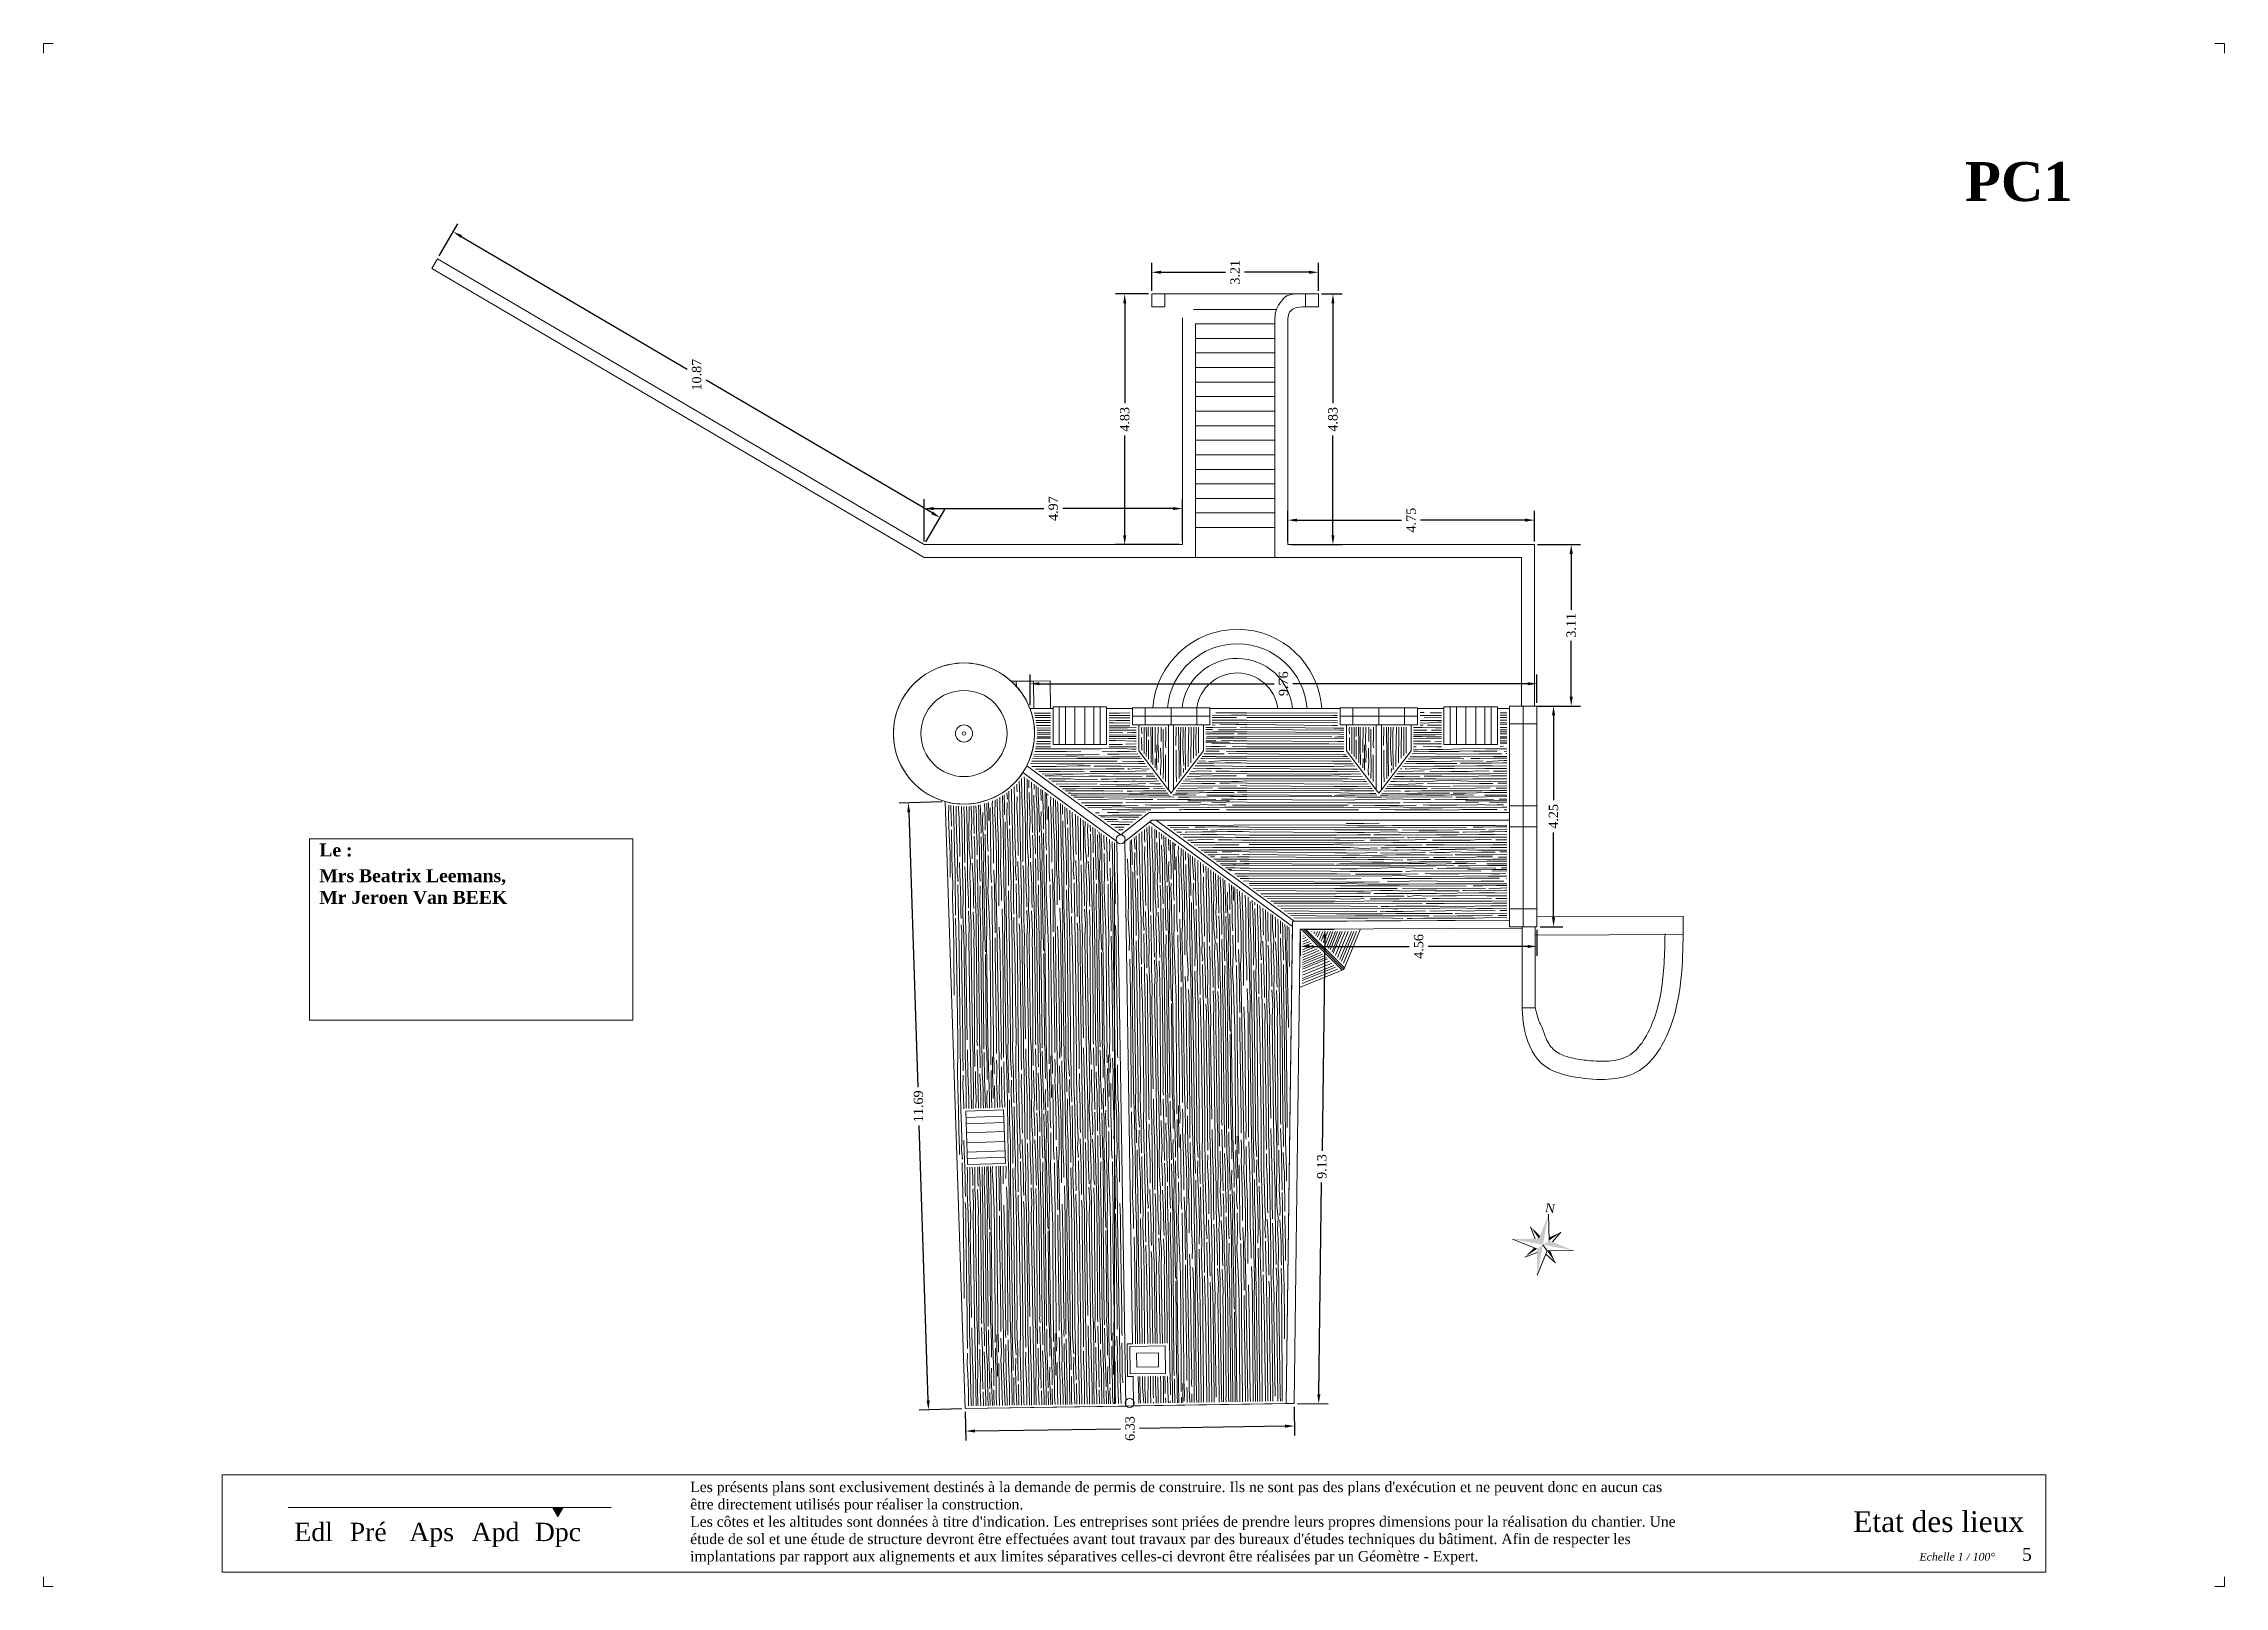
# Model space of a CAD drawing. Header units: millimetres. Extents: x -17502 to -16646, y 1856 to 2034.
# Drawn here: x -17263.05 to -17221.05, y 1855.92 to 1885.62 of the extents above; entities that cross this region are included whole.
import ezdxf

# ---------------------------------------------------------------- set-up
doc = ezdxf.new("R2010")
doc.units = ezdxf.units.MM
doc.layers.get('0').update_dxf_attribs({"lineweight": 9})
doc.layers.get('Defpoints').update_dxf_attribs({"lineweight": 9})
doc.layers.add('blocs', color=7, linetype='Continuous')
doc.layers.add('TEXTE', color=7, linetype='Continuous', lineweight=9)
doc.styles.get("Standard").update_dxf_attribs({"font": 'times.ttf'})
doc.dimstyles.get("Standard").update_dxf_attribs({"dimtxt": 0.18, "dimasz": 0.18, "dimexe": 0.18, "dimexo": 0.0625, "dimgap": 0.09, "dimtad": 0, "dimtih": 1, "dimtoh": 1, "dimzin": 0, "dimdsep": 46, "dimtxsty": 'Standard', "dimcen": 0.09, "dimadec": 0, "dimazin": 0, "dimtfac": 1, "dimtofl": 0, "dimtmove": 0, "dimatfit": 3, "dimfxl": 1, "dimtolj": 1, "dimtzin": 0, "dimarcsym": 0})

msp = doc.modelspace()

# ---------------------------------------------------------------- texts
at = {"color": 5, "lineweight": 9, "insert": (-17226.042, 1883.344), "char_height": 0.75, "width": 38.0193, "attachment_point": 1}
msp.add_mtext('{\\fTimes New Roman|b1|i0|c0|p18;PC1}', dxfattribs=at)
at = {"lineweight": 9, "attachment_point": 1}
for s, insert, char_height, width in [('{\\fTimes New Roman|b1|i0|c0|p18;Le : }', (-17257.737, 1870.227), 0.25, 12.6731), ('{\\fTimes New Roman|b1|i0|c0|p18;Mrs Beatrix Leemans, \\PMr Jeroen Van BEEK}', (-17257.737, 1869.731), 0.25, 12.6731), ("{\\fTimes New Roman|b0|i0|c0|p18;Les présents plans sont exclusivement destinés à la demande de permis de construire. Ils ne sont pas des plans d'exécution et ne peuvent donc en aucun cas être directement utilisés pour réaliser la construction.\\PLes côtes et les altitudes sont données à titre d'indication. Les entreprises sont priées de prendre leurs propres dimensions pour la réalisation du chantier. Une étude de sol et une étude de structure devront être effectuées avant tout travaux par des bureaux d'études techniques du bâtiment. Afin de respecter les implantations par rapport aux alignements et aux limites séparatives celles-ci devront être réalisées par un Géomètre - Expert. }", (-17250.594, 1857.939), 0.2, 19.06449), ('Etat des lieux', (-17228.194, 1857.371), 0.4, 21.0239), ('Edl', (-17258.217, 1857.149), 0.3535, 1.3673), ('Pré', (-17257.151, 1857.149), 0.3535, 1.3673), ('Aps', (-17256.003, 1857.149), 0.3535, 1.3673), ('Apd', (-17254.803, 1857.149), 0.3535, 1.3673), ('{\\fTimes New Roman|b0|i1|c0|p18;Echelle 1 / 100°}', (-17226.919, 1856.569), 0.15, 3.33828), ('5', (-17224.943, 1856.663), 0.247, 2.42095)]:
    msp.add_mtext(s, dxfattribs=dict(at, insert=insert, char_height=char_height, width=width))
at = {"color": 16, "lineweight": 9, "insert": (-17253.586, 1857.149), "char_height": 0.3535, "width": 1.3673, "attachment_point": 1}
msp.add_mtext('{\\C1;Dpc}', dxfattribs=at)

# ---------------------------------------------------------------- blocks, each defined once
blk = doc.blocks.new('A$C421D22C3')
for p, q in [((0.261, 0.784), (0.373, 0.597)), ((0.522, 1.045), (0.61, 0.61)), ((0.784, 0.784), (0.672, 0.597)), ((0, 0.522), (0.435, 0.435)), ((0.261, 0.261), (0.448, 0.373)), ((0.784, 0.261), (0.597, 0.373)), ((0.61, 0.435), (1.045, 0.522))]:
    blk.add_line(p, q)
blk.add_lwpolyline([(0.522, 0), (0.61, 0.435), (0.522, 0.522)])
for points in [[(0.261, 0.784), (0.435, 0.61), (0.446, 0.661)], [(0.522, 0.522), (0.522, 0.522), (0.522, 1.045), (0.435, 0.61)], [(0.784, 0.784), (0.61, 0.61), (0.599, 0.661)], [(0, 0.522), (0.435, 0.61), (0.522, 0.522)], [(0.261, 0.261), (0.435, 0.435), (0.384, 0.446)], [(0.522, 0.522), (0.522, 0), (0.435, 0.435)], [(0.522, 0.522), (1.045, 0.522), (0.61, 0.61)], [(0.784, 0.261), (0.61, 0.435), (0.661, 0.446)]]:
    blk.add_solid(points)
at = {"layer": 'TEXTE', "lineweight": 9, "ltscale": 10, "insert": (0.53, 1.153), "char_height": 0.15, "width": 0.18381, "attachment_point": 5}
blk.add_mtext('{\\fTimes New Roman|b0|i0|c0|p18;N}', dxfattribs=at)
blk = doc.blocks.new('*D452')
at = {"color": 0, "lineweight": -2, "transparency": 16777216}
for p, q in [((-17244.049, 1872.886), (-17244.049, 1873.482)), ((-17243.869, 1873.302), (-17239.349, 1873.302)), ((-17234.465, 1873.302), (-17238.985, 1873.302)), ((-17234.285, 1872.935), (-17234.285, 1873.482))]:
    blk.add_line(p, q, dxfattribs=at)
at = {"color": 0, "lineweight": 9, "transparency": 16777216}
for points in [[(-17243.869, 1873.272), (-17243.869, 1873.332), (-17244.049, 1873.302)], [(-17234.465, 1873.272), (-17234.465, 1873.332), (-17234.285, 1873.302)]]:
    blk.add_solid(points, dxfattribs=at)
at = {"layer": 'Defpoints', "color": 0, "lineweight": 9, "transparency": 16777216}
for p in [(-17234.285, 1873.302), (-17244.049, 1872.824), (-17234.285, 1872.872)]:
    blk.add_point(p, dxfattribs=at)
at = {"color": 0, "lineweight": 9, "transparency": 16777216, "insert": (-17239.167, 1873.302), "char_height": 0.18, "attachment_point": 5, "rotation": 90}
blk.add_mtext('\\A1;9.76', dxfattribs=at)
blk = doc.blocks.new('*D453')
at = {"color": 0, "lineweight": -2, "transparency": 16777216}
for p, q in [((-17234.223, 1872.872), (-17233.786, 1872.872)), ((-17233.966, 1872.692), (-17233.966, 1871.06)), ((-17233.966, 1868.803), (-17233.966, 1870.436)), ((-17234.223, 1868.623), (-17233.786, 1868.623))]:
    blk.add_line(p, q, dxfattribs=at)
at = {"color": 0, "lineweight": 9, "transparency": 16777216}
for points in [[(-17233.996, 1872.692), (-17233.936, 1872.692), (-17233.966, 1872.872)], [(-17233.996, 1868.803), (-17233.936, 1868.803), (-17233.966, 1868.623)]]:
    blk.add_solid(points, dxfattribs=at)
at = {"layer": 'Defpoints', "color": 0, "lineweight": 9, "transparency": 16777216}
for p in [(-17234.285, 1872.872), (-17234.285, 1868.623), (-17233.966, 1868.623)]:
    blk.add_point(p, dxfattribs=at)
at = {"color": 0, "lineweight": 9, "transparency": 16777216, "insert": (-17233.966, 1870.748), "char_height": 0.18, "attachment_point": 5, "rotation": 90}
blk.add_mtext('\\A1;4.25', dxfattribs=at)
blk = doc.blocks.new('*D454')
at = {"color": 0, "lineweight": -2, "transparency": 16777216}
for p, q in [((-17238.843, 1868.516), (-17238.843, 1868.064)), ((-17238.663, 1868.244), (-17236.746, 1868.244)), ((-17234.465, 1868.244), (-17236.382, 1868.244)), ((-17234.285, 1868.561), (-17234.285, 1868.064))]:
    blk.add_line(p, q, dxfattribs=at)
at = {"color": 0, "lineweight": 9, "transparency": 16777216}
for points in [[(-17238.663, 1868.214), (-17238.663, 1868.274), (-17238.843, 1868.244)], [(-17234.465, 1868.214), (-17234.465, 1868.274), (-17234.285, 1868.244)]]:
    blk.add_solid(points, dxfattribs=at)
at = {"layer": 'Defpoints', "color": 0, "lineweight": 9, "transparency": 16777216}
for p in [(-17234.285, 1868.623), (-17238.843, 1868.578), (-17238.843, 1868.244)]:
    blk.add_point(p, dxfattribs=at)
at = {"color": 0, "lineweight": 9, "transparency": 16777216, "insert": (-17236.564, 1868.244), "char_height": 0.18, "attachment_point": 5, "rotation": 90}
blk.add_mtext('\\A1;4.56', dxfattribs=at)
blk = doc.blocks.new('*D455')
at = {"color": 0, "lineweight": -2, "transparency": 16777216}
for p, q in [((-17238.78, 1868.577), (-17238.189, 1868.569)), ((-17238.371, 1868.392), (-17238.425, 1864.312)), ((-17238.487, 1859.619), (-17238.433, 1863.699)), ((-17238.9, 1859.445), (-17238.309, 1859.437))]:
    blk.add_line(p, q, dxfattribs=at)
at = {"color": 0, "lineweight": 9, "transparency": 16777216}
for points in [[(-17238.401, 1868.392), (-17238.341, 1868.391), (-17238.369, 1868.572)], [(-17238.517, 1859.62), (-17238.457, 1859.619), (-17238.489, 1859.439)]]:
    blk.add_solid(points, dxfattribs=at)
at = {"layer": 'Defpoints', "color": 0, "lineweight": 9, "transparency": 16777216}
for p in [(-17238.843, 1868.578), (-17238.963, 1859.445), (-17238.489, 1859.439)]:
    blk.add_point(p, dxfattribs=at)
at = {"color": 0, "lineweight": 9, "transparency": 16777216, "insert": (-17238.429, 1864.006), "char_height": 0.18, "attachment_point": 5, "rotation": 90}
blk.add_mtext('\\A1;9.13', dxfattribs=at)
blk = doc.blocks.new('*D456')
at = {"color": 0, "lineweight": -2, "transparency": 16777216}
for p, q in [((-17238.962, 1859.383), (-17238.953, 1858.832)), ((-17245.295, 1859.284), (-17245.287, 1858.733)), ((-17245.11, 1858.916), (-17242.305, 1858.96)), ((-17239.136, 1859.009), (-17241.941, 1858.965))]:
    blk.add_line(p, q, dxfattribs=at)
at = {"color": 0, "lineweight": 9, "transparency": 16777216}
for points in [[(-17245.11, 1858.946), (-17245.109, 1858.886), (-17245.29, 1858.913)], [(-17239.137, 1859.039), (-17239.136, 1858.979), (-17238.956, 1859.012)]]:
    blk.add_solid(points, dxfattribs=at)
at = {"layer": 'Defpoints', "color": 0, "lineweight": 9, "transparency": 16777216}
for p in [(-17245.296, 1859.346), (-17238.963, 1859.445), (-17245.29, 1858.913)]:
    blk.add_point(p, dxfattribs=at)
at = {"color": 0, "lineweight": 9, "transparency": 16777216, "insert": (-17242.123, 1858.963), "char_height": 0.18, "attachment_point": 5, "rotation": 90}
blk.add_mtext('\\A1;6.33', dxfattribs=at)
blk = doc.blocks.new('*D457')
at = {"color": 0, "lineweight": -2, "transparency": 16777216}
for p, q in [((-17245.745, 1871.03), (-17246.571, 1871.003)), ((-17246.385, 1870.829), (-17246.21, 1865.534)), ((-17246.011, 1859.503), (-17246.186, 1864.798)), ((-17245.359, 1859.344), (-17246.185, 1859.317))]:
    blk.add_line(p, q, dxfattribs=at)
at = {"color": 0, "lineweight": 9, "transparency": 16777216}
for points in [[(-17246.415, 1870.828), (-17246.355, 1870.83), (-17246.391, 1871.009)], [(-17246.041, 1859.502), (-17245.981, 1859.504), (-17246.005, 1859.323)]]:
    blk.add_solid(points, dxfattribs=at)
at = {"layer": 'Defpoints', "color": 0, "lineweight": 9, "transparency": 16777216}
for p in [(-17246.391, 1871.009), (-17245.683, 1871.033), (-17245.296, 1859.346)]:
    blk.add_point(p, dxfattribs=at)
at = {"color": 0, "lineweight": 9, "transparency": 16777216, "insert": (-17246.198, 1865.166), "char_height": 0.18, "attachment_point": 5, "rotation": 90}
blk.add_mtext('\\A1;11.69', dxfattribs=at)
blk = doc.blocks.new('*D459')
at = {"color": 0, "lineweight": -2, "transparency": 16777216}
for p, q in [((-17234.273, 1875.979), (-17233.446, 1875.979)), ((-17233.626, 1875.799), (-17233.626, 1874.727)), ((-17233.626, 1873.052), (-17233.626, 1874.125)), ((-17234.273, 1872.872), (-17233.446, 1872.872))]:
    blk.add_line(p, q, dxfattribs=at)
at = {"color": 0, "lineweight": 9, "transparency": 16777216}
for points in [[(-17233.656, 1875.799), (-17233.596, 1875.799), (-17233.626, 1875.979)], [(-17233.656, 1873.052), (-17233.596, 1873.052), (-17233.626, 1872.872)]]:
    blk.add_solid(points, dxfattribs=at)
at = {"layer": 'Defpoints', "color": 0, "lineweight": 9, "transparency": 16777216}
for p in [(-17234.335, 1875.979), (-17234.335, 1872.872), (-17233.626, 1872.872)]:
    blk.add_point(p, dxfattribs=at)
at = {"color": 0, "lineweight": 9, "transparency": 16777216, "insert": (-17233.626, 1874.426), "char_height": 0.18, "attachment_point": 5, "rotation": 90}
blk.add_mtext('\\A1;3.11', dxfattribs=at)
blk = doc.blocks.new('*D460')
at = {"color": 0, "lineweight": -2, "transparency": 16777216}
for p, q in [((-17239.085, 1876.042), (-17239.085, 1876.631)), ((-17234.335, 1876.042), (-17234.335, 1876.631)), ((-17238.905, 1876.451), (-17236.892, 1876.451)), ((-17234.515, 1876.451), (-17236.528, 1876.451))]:
    blk.add_line(p, q, dxfattribs=at)
at = {"color": 0, "lineweight": 9, "transparency": 16777216}
for points in [[(-17238.905, 1876.421), (-17238.905, 1876.481), (-17239.085, 1876.451)], [(-17234.515, 1876.421), (-17234.515, 1876.481), (-17234.335, 1876.451)]]:
    blk.add_solid(points, dxfattribs=at)
at = {"layer": 'Defpoints', "color": 0, "lineweight": 9, "transparency": 16777216}
for p in [(-17239.085, 1876.451), (-17239.085, 1875.979), (-17234.335, 1875.979)]:
    blk.add_point(p, dxfattribs=at)
at = {"color": 0, "lineweight": 9, "transparency": 16777216, "insert": (-17236.71, 1876.451), "char_height": 0.18, "attachment_point": 5, "rotation": 90}
blk.add_mtext('\\A1;4.75', dxfattribs=at)
blk = doc.blocks.new('*D461')
at = {"color": 0, "lineweight": -2, "transparency": 16777216}
for p, q in [((-17238.433, 1880.805), (-17238.035, 1880.805)), ((-17238.215, 1880.625), (-17238.215, 1878.701)), ((-17238.215, 1876.159), (-17238.215, 1878.082)), ((-17239.023, 1875.979), (-17238.035, 1875.979))]:
    blk.add_line(p, q, dxfattribs=at)
at = {"color": 0, "lineweight": 9, "transparency": 16777216}
for points in [[(-17238.245, 1880.625), (-17238.185, 1880.625), (-17238.215, 1880.805)], [(-17238.245, 1876.159), (-17238.185, 1876.159), (-17238.215, 1875.979)]]:
    blk.add_solid(points, dxfattribs=at)
at = {"layer": 'Defpoints', "color": 0, "lineweight": 9, "transparency": 16777216}
for p in [(-17238.495, 1880.805), (-17238.215, 1880.805), (-17239.085, 1875.979)]:
    blk.add_point(p, dxfattribs=at)
at = {"color": 0, "lineweight": 9, "transparency": 16777216, "insert": (-17238.215, 1878.392), "char_height": 0.18, "attachment_point": 5, "rotation": 90}
blk.add_mtext('\\A1;4.83', dxfattribs=at)
blk = doc.blocks.new('*D462')
at = {"color": 0, "lineweight": -2, "transparency": 16777216}
for p, q in [((-17241.705, 1880.867), (-17241.705, 1881.403)), ((-17241.525, 1881.223), (-17240.282, 1881.223)), ((-17238.675, 1881.223), (-17239.918, 1881.223)), ((-17238.495, 1880.867), (-17238.495, 1881.403))]:
    blk.add_line(p, q, dxfattribs=at)
at = {"color": 0, "lineweight": 9, "transparency": 16777216}
for points in [[(-17241.525, 1881.193), (-17241.525, 1881.253), (-17241.705, 1881.223)], [(-17238.675, 1881.193), (-17238.675, 1881.253), (-17238.495, 1881.223)]]:
    blk.add_solid(points, dxfattribs=at)
at = {"layer": 'Defpoints', "color": 0, "lineweight": 9, "transparency": 16777216}
for p in [(-17241.705, 1881.223), (-17241.705, 1880.805), (-17238.495, 1880.805)]:
    blk.add_point(p, dxfattribs=at)
at = {"color": 0, "lineweight": 9, "transparency": 16777216, "insert": (-17240.1, 1881.223), "char_height": 0.18, "attachment_point": 5, "rotation": 90}
blk.add_mtext('\\A1;3.21', dxfattribs=at)
blk = doc.blocks.new('*D463')
at = {"color": 0, "lineweight": -2, "transparency": 16777216}
for p, q in [((-17241.768, 1880.805), (-17242.405, 1880.805)), ((-17242.225, 1880.625), (-17242.225, 1878.701)), ((-17242.225, 1876.159), (-17242.225, 1878.082)), ((-17241.178, 1875.979), (-17242.405, 1875.979))]:
    blk.add_line(p, q, dxfattribs=at)
at = {"color": 0, "lineweight": 9, "transparency": 16777216}
for points in [[(-17242.255, 1880.625), (-17242.195, 1880.625), (-17242.225, 1880.805)], [(-17242.255, 1876.159), (-17242.195, 1876.159), (-17242.225, 1875.979)]]:
    blk.add_solid(points, dxfattribs=at)
at = {"layer": 'Defpoints', "color": 0, "lineweight": 9, "transparency": 16777216}
for p in [(-17241.705, 1880.805), (-17242.225, 1875.979), (-17241.115, 1875.979)]:
    blk.add_point(p, dxfattribs=at)
at = {"color": 0, "lineweight": 9, "transparency": 16777216, "insert": (-17242.225, 1878.392), "char_height": 0.18, "attachment_point": 5, "rotation": 90}
blk.add_mtext('\\A1;4.83', dxfattribs=at)
blk = doc.blocks.new('*D464')
at = {"color": 0, "lineweight": -2, "transparency": 16777216}
for p, q in [((-17246.085, 1876.042), (-17246.085, 1876.853)), ((-17245.905, 1876.673), (-17243.782, 1876.673)), ((-17241.295, 1876.673), (-17243.418, 1876.673)), ((-17241.115, 1876.042), (-17241.115, 1876.853))]:
    blk.add_line(p, q, dxfattribs=at)
at = {"color": 0, "lineweight": 9, "transparency": 16777216}
for points in [[(-17245.905, 1876.643), (-17245.905, 1876.703), (-17246.085, 1876.673)], [(-17241.295, 1876.643), (-17241.295, 1876.703), (-17241.115, 1876.673)]]:
    blk.add_solid(points, dxfattribs=at)
at = {"layer": 'Defpoints', "color": 0, "lineweight": 9, "transparency": 16777216}
for p in [(-17246.085, 1876.673), (-17246.085, 1875.979), (-17241.115, 1875.979)]:
    blk.add_point(p, dxfattribs=at)
at = {"color": 0, "lineweight": 9, "transparency": 16777216, "insert": (-17243.6, 1876.673), "char_height": 0.18, "attachment_point": 5, "rotation": 90}
blk.add_mtext('\\A1;4.97', dxfattribs=at)
blk = doc.blocks.new('*D465')
at = {"color": 0, "lineweight": -2, "transparency": 16777216}
for p, q in [((-17255.431, 1881.537), (-17255.066, 1882.158)), ((-17255.002, 1881.912), (-17250.65, 1879.358)), ((-17245.935, 1876.591), (-17250.287, 1879.144)), ((-17246.053, 1876.033), (-17245.689, 1876.655))]:
    blk.add_line(p, q, dxfattribs=at)
at = {"color": 0, "lineweight": 9, "transparency": 16777216}
for points in [[(-17255.017, 1881.886), (-17254.987, 1881.938), (-17255.158, 1882.003)], [(-17245.95, 1876.565), (-17245.92, 1876.616), (-17245.78, 1876.499)]]:
    blk.add_solid(points, dxfattribs=at)
at = {"layer": 'Defpoints', "color": 0, "lineweight": 9, "transparency": 16777216}
for p in [(-17255.463, 1881.483), (-17245.78, 1876.499), (-17246.085, 1875.979)]:
    blk.add_point(p, dxfattribs=at)
at = {"color": 0, "lineweight": 9, "transparency": 16777216, "insert": (-17250.469, 1879.251), "char_height": 0.18, "attachment_point": 5, "rotation": 90}
blk.add_mtext('\\A1;10.87', dxfattribs=at)

# ---------------------------------------------------------------- dimensions: what is measured, and where the dimension line sits
at = {"lineweight": 9}
for p1, p2, distance, picture, middle in [((-17255.463, 1881.483), (-17246.085, 1875.979), 0.603, '*D465', (-17250.469, 1879.251)), ((-17234.335, 1875.979), (-17239.085, 1875.979), -0.472, '*D460', (-17236.71, 1876.451)), ((-17234.335, 1875.979), (-17234.335, 1872.872), 0.709, '*D459', (-17233.626, 1874.426)), ((-17245.296, 1859.346), (-17245.683, 1871.033), 0.709, '*D457', (-17246.198, 1865.166)), ((-17238.843, 1868.578), (-17238.963, 1859.445), 0.474, '*D455', (-17238.429, 1864.006)), ((-17238.963, 1859.445), (-17245.296, 1859.346), 0.433, '*D456', (-17242.123, 1858.963))]:
    dim = msp.add_aligned_dim(p1=p1, p2=p2, distance=distance, dimstyle='Standard', dxfattribs=at)
    dim.commit()
    dim.dimension.update_dxf_attribs({"geometry": picture, "text_midpoint": middle})
for base, p1, p2, angle, picture, middle in [((-17241.705, 1881.223), (-17238.495, 1880.805), (-17241.705, 1880.805), 180, '*D462', (-17240.1, 1881.223)), ((-17242.225, 1875.979), (-17241.705, 1880.805), (-17241.115, 1875.979), 90, '*D463', (-17242.225, 1878.392)), ((-17238.215, 1880.805), (-17239.085, 1875.979), (-17238.495, 1880.805), 90, '*D461', (-17238.215, 1878.392)), ((-17246.085, 1876.673), (-17241.115, 1875.979), (-17246.085, 1875.979), 180, '*D464', (-17243.6, 1876.673)), ((-17234.285, 1873.302), (-17244.049, 1872.824), (-17234.285, 1872.872), 180, '*D452', (-17239.167, 1873.302)), ((-17233.966, 1868.623), (-17234.285, 1872.872), (-17234.285, 1868.623), 90, '*D453', (-17233.966, 1870.748)), ((-17238.843, 1868.244), (-17234.285, 1868.623), (-17238.843, 1868.578), 180, '*D454', (-17236.564, 1868.244))]:
    dim = msp.add_linear_dim(base=base, p1=p1, p2=p2, angle=angle, dimstyle='Standard', dxfattribs=at)
    dim.commit()
    dim.dimension.update_dxf_attribs({"geometry": picture, "text_midpoint": middle})

# ---------------------------------------------------------------- hatches: boundary and pattern name
at = {"lineweight": 9}
msp.add_hatch(color=5, dxfattribs=at).paths.add_polyline_path([(-17253.246, 1857.44), (-17253.038, 1857.44), (-17253.142, 1857.263)])

# ---------------------------------------------------------------- linework, layer by layer
for p, q in [((-17240.1, 1880.805), (-17241.455, 1880.805)), ((-17241.455, 1880.805), (-17238.495, 1880.805)), ((-17240.865, 1880.805), (-17239.335, 1880.805)), ((-17238.745, 1880.805), (-17238.936, 1880.805)), ((-17238.745, 1880.555), (-17238.745, 1880.805)), ((-17239.301, 1880.509), (-17240.899, 1880.509)), ((-17239.335, 1880.509), (-17240.865, 1880.509)), ((-17239.335, 1880.229), (-17240.865, 1880.229)), ((-17240.865, 1880.229), (-17239.335, 1880.229)), ((-17239.335, 1879.949), (-17240.865, 1879.949)), ((-17240.865, 1879.949), (-17239.335, 1879.949)), ((-17239.335, 1880.229), (-17239.335, 1875.729)), ((-17239.085, 1875.979), (-17239.085, 1880.331)), ((-17239.335, 1879.669), (-17240.865, 1879.669)), ((-17240.865, 1879.669), (-17239.335, 1879.669)), ((-17239.335, 1879.389), (-17240.865, 1879.389)), ((-17240.865, 1879.389), (-17239.335, 1879.389)), ((-17239.335, 1879.109), (-17240.865, 1879.109)), ((-17240.865, 1879.109), (-17239.335, 1879.109)), ((-17240.865, 1878.829), (-17239.335, 1878.829)), ((-17239.335, 1878.549), (-17240.865, 1878.549)), ((-17239.335, 1878.269), (-17240.865, 1878.269)), ((-17240.865, 1878.269), (-17239.335, 1878.269)), ((-17239.335, 1877.989), (-17240.865, 1877.989)), ((-17240.865, 1877.989), (-17239.335, 1877.989)), ((-17239.335, 1877.709), (-17240.865, 1877.709)), ((-17240.865, 1877.709), (-17239.335, 1877.709)), ((-17239.335, 1877.429), (-17240.865, 1877.429)), ((-17240.865, 1877.429), (-17239.335, 1877.429)), ((-17239.335, 1877.149), (-17240.865, 1877.149)), ((-17240.865, 1877.149), (-17239.335, 1877.149)), ((-17239.335, 1876.869), (-17240.865, 1876.869)), ((-17240.865, 1876.869), (-17239.335, 1876.869)), ((-17240.865, 1876.589), (-17239.335, 1876.589)), ((-17239.335, 1876.589), (-17240.865, 1876.589)), ((-17240.865, 1876.309), (-17239.335, 1876.309)), ((-17234.585, 1875.729), (-17246.085, 1875.729)), ((-17239.335, 1875.729), (-17234.585, 1875.729)), ((-17234.335, 1875.979), (-17239.085, 1875.979)), ((-17234.585, 1875.729), (-17234.585, 1872.872)), ((-17234.335, 1872.872), (-17234.335, 1875.979))]:
    msp.add_line(p, q, dxfattribs=at)
for points in [[(-17246.085, 1875.979), (-17255.463, 1881.483), (-17255.572, 1881.297), (-17246.085, 1875.729), (-17241.115, 1875.729), (-17240.865, 1875.729), (-17240.865, 1880.229)], [(-17241.455, 1880.805), (-17241.705, 1880.805), (-17241.705, 1880.555), (-17241.455, 1880.555), (-17241.455, 1880.805)], [(-17238.745, 1880.805), (-17238.495, 1880.805), (-17238.495, 1880.555), (-17238.745, 1880.555), (-17238.745, 1880.805)], [(-17241.115, 1880.345), (-17241.115, 1875.979), (-17246.085, 1875.979)], [(-17244.312, 1873.254), (-17244.313, 1873.349), (-17244.405, 1873.348)], [(-17243.977, 1872.824), (-17243.983, 1873.353), (-17244.313, 1873.349), (-17244.312, 1873.254)], [(-17243.657, 1872.824), (-17243.663, 1873.356), (-17243.983, 1873.353), (-17243.977, 1872.824)], [(-17235.047, 1872.824), (-17234.817, 1872.824), (-17234.817, 1870.823), (-17241.754, 1870.823), (-17242.302, 1870.394), (-17244.112, 1871.721), (-17244.056, 1871.844), (-17243.998, 1872.028), (-17243.969, 1872.199), (-17243.961, 1872.335), (-17243.965, 1872.45), (-17243.988, 1872.612), (-17244.027, 1872.76), (-17244.049, 1872.824), (-17243.606, 1872.824)], [(-17243.487, 1872.129), (-17243.487, 1872.859)], [(-17243.363, 1872.129), (-17243.363, 1872.859)], [(-17243.184, 1872.129), (-17243.184, 1872.859)], [(-17242.994, 1872.129), (-17242.994, 1872.859)], [(-17242.819, 1872.129), (-17242.819, 1872.859)], [(-17242.696, 1872.129), (-17242.696, 1872.859)], [(-17242.577, 1872.824), (-17242.076, 1872.824)], [(-17240.589, 1872.824), (-17238.076, 1872.824)], [(-17236.588, 1872.824), (-17236.076, 1872.824)], [(-17235.957, 1872.129), (-17235.957, 1872.859)], [(-17235.834, 1872.129), (-17235.834, 1872.859)], [(-17235.654, 1872.129), (-17235.654, 1872.859)], [(-17235.464, 1872.129), (-17235.464, 1872.859)], [(-17235.289, 1872.129), (-17235.289, 1872.859)], [(-17235.166, 1872.129), (-17235.166, 1872.859)], [(-17234.551, 1868.623), (-17234.551, 1872.872)], [(-17240.589, 1872.677), (-17242.076, 1872.677)], [(-17236.588, 1872.677), (-17238.076, 1872.677)], [(-17242.073, 1860.594), (-17242.225, 1870.264), (-17241.703, 1870.673), (-17234.817, 1870.673), (-17234.817, 1868.623), (-17234.57, 1868.623), (-17234.57, 1868.598), (-17238.843, 1868.578), (-17238.963, 1859.445), (-17242.055, 1859.397), (-17242.063, 1859.964)], [(-17242.063, 1859.964), (-17242.055, 1859.397), (-17239.113, 1859.443), (-17238.992, 1868.626), (-17241.743, 1870.641), (-17242.225, 1870.264), (-17242.073, 1860.594)], [(-17242.424, 1870.236), (-17242.424, 1859.441)], [(-17234.57, 1868.598), (-17238.843, 1868.578), (-17238.963, 1859.445)], [(-17238.857, 1867.456), (-17238.007, 1867.802), (-17237.686, 1868.584)], [(-17234.57, 1868.598), (-17238.843, 1868.578)], [(-17234.32, 1868.623), (-17234.32, 1867.064), (-17234.57, 1867.064), (-17234.57, 1868.623)], [(-17234.285, 1868.813), (-17231.47, 1868.825), (-17231.468, 1868.475), (-17234.318, 1868.464), (-17234.319, 1868.623)], [(-17238.963, 1859.445), (-17238.843, 1868.578)], [(-17238.827, 1868.578), (-17238.037, 1867.789)], [(-17238.785, 1868.578), (-17238.007, 1867.802)], [(-17238.742, 1868.579), (-17237.995, 1867.832)], [(-17244.553, 1864.977), (-17245.282, 1864.953)], [(-17244.549, 1864.854), (-17245.278, 1864.83)], [(-17244.543, 1864.679), (-17245.272, 1864.655)], [(-17244.537, 1864.489), (-17245.266, 1864.465)], [(-17244.531, 1864.31), (-17245.26, 1864.285)], [(-17244.527, 1864.186), (-17245.256, 1864.162)], [(-17242.073, 1860.594), (-17242.178, 1860.593), (-17242.169, 1859.962), (-17242.063, 1859.964)], [(-17245.296, 1859.346), (-17238.963, 1859.445)]]:
    msp.add_lwpolyline(points, dxfattribs=at)
for points in [[(-17242.577, 1872.129), (-17242.577, 1872.859), (-17243.606, 1872.859), (-17243.606, 1872.129)], [(-17241.831, 1872.84), (-17242.076, 1872.84), (-17242.076, 1872.513), (-17241.831, 1872.513)], [(-17241.333, 1872.513), (-17241.831, 1872.513), (-17241.831, 1872.84), (-17241.333, 1872.84)], [(-17240.834, 1872.84), (-17241.333, 1872.84), (-17241.333, 1872.513), (-17240.834, 1872.513)], [(-17240.589, 1872.513), (-17240.834, 1872.513), (-17240.834, 1872.84), (-17240.589, 1872.84)], [(-17236.588, 1872.513), (-17238.076, 1872.513), (-17238.076, 1872.84), (-17236.588, 1872.84)], [(-17237.831, 1872.513), (-17238.076, 1872.513), (-17238.076, 1872.84), (-17237.831, 1872.84)], [(-17237.332, 1872.84), (-17237.831, 1872.84), (-17237.831, 1872.513), (-17237.332, 1872.513)], [(-17236.834, 1872.513), (-17237.332, 1872.513), (-17237.332, 1872.84), (-17236.834, 1872.84)], [(-17236.588, 1872.513), (-17236.834, 1872.513), (-17236.834, 1872.84), (-17236.588, 1872.84)], [(-17235.047, 1872.129), (-17235.047, 1872.859), (-17236.076, 1872.859), (-17236.076, 1872.129)], [(-17234.817, 1868.623), (-17234.817, 1872.872), (-17234.285, 1872.872), (-17234.285, 1868.623)], [(-17234.285, 1872.53), (-17234.817, 1872.53), (-17234.817, 1872.872), (-17234.285, 1872.872)], [(-17241.383, 1871.261), (-17241.383, 1872.513), (-17241.831, 1872.513), (-17241.954, 1872.513), (-17241.954, 1872.01)], [(-17241.383, 1871.261), (-17241.333, 1871.196), (-17241.283, 1871.261), (-17241.283, 1872.513), (-17241.333, 1872.513), (-17241.383, 1872.513)], [(-17241.283, 1871.261), (-17240.711, 1872.01), (-17240.711, 1872.513), (-17240.834, 1872.513), (-17241.283, 1872.513)], [(-17237.382, 1871.261), (-17237.382, 1872.513), (-17237.831, 1872.513), (-17237.953, 1872.513), (-17237.953, 1872.01)], [(-17237.382, 1871.261), (-17237.332, 1871.196), (-17237.282, 1871.261), (-17237.282, 1872.513), (-17237.332, 1872.513), (-17237.382, 1872.513)], [(-17237.282, 1871.261), (-17236.711, 1872.01), (-17236.711, 1872.513), (-17236.834, 1872.513), (-17237.282, 1872.513)], [(-17242.375, 1870.262), (-17242.205, 1859.395), (-17245.296, 1859.346), (-17245.683, 1871.033), (-17245.519, 1870.998), (-17245.283, 1870.984), (-17245.089, 1871.003), (-17244.88, 1871.057), (-17244.726, 1871.12), (-17244.582, 1871.202), (-17244.465, 1871.286), (-17244.321, 1871.422), (-17244.234, 1871.525), (-17244.188, 1871.591), (-17242.375, 1870.262)], [(-17234.817, 1870.546), (-17234.285, 1870.546), (-17234.285, 1870.95), (-17234.817, 1870.95)], [(-17257.924, 1870.313), (-17251.7, 1870.313), (-17251.7, 1866.824), (-17257.924, 1866.824)], [(-17238.992, 1868.626), (-17238.991, 1868.727), (-17238.962, 1868.728), (-17241.618, 1870.673), (-17241.703, 1870.673), (-17241.743, 1870.641)], [(-17238.962, 1868.728), (-17234.817, 1868.747), (-17234.817, 1870.673), (-17241.618, 1870.673)], [(-17234.817, 1868.747), (-17234.817, 1868.623), (-17234.57, 1868.623), (-17234.57, 1868.598), (-17238.843, 1868.578), (-17238.963, 1859.445), (-17239.113, 1859.443), (-17238.991, 1868.727), (-17234.817, 1868.747)], [(-17234.817, 1868.623), (-17234.285, 1868.623), (-17234.285, 1868.966), (-17234.817, 1868.966)], [(-17244.557, 1865.096), (-17245.286, 1865.072), (-17245.252, 1864.043), (-17244.523, 1864.068)], [(-17241.448, 1860.554), (-17241.439, 1860.024), (-17242.119, 1860.013), (-17242.128, 1860.543)], [(-17241.576, 1860.421), (-17241.572, 1860.152), (-17241.991, 1860.146), (-17241.995, 1860.415)], [(-17259.61, 1858.074), (-17224.482, 1858.074), (-17224.482, 1856.197), (-17259.61, 1856.197)]]:
    msp.add_lwpolyline(points, close=True, dxfattribs=at)
at = {"color": 5, "lineweight": 9}
msp.add_lwpolyline([(-17258.339, 1857.44), (-17252.118, 1857.44)], dxfattribs=at)
msp.add_lwpolyline([(-17253.246, 1857.44), (-17253.038, 1857.44), (-17253.142, 1857.263), (-17253.246, 1857.44)], close=True, dxfattribs=at)
at = {"lineweight": 9}
for centre, radius in [((-17245.321, 1872.343), 1.359), ((-17245.321, 1872.343), 0.829), ((-17245.321, 1872.343), 0.165), ((-17245.321, 1872.343), 0.0347), ((-17242.301, 1870.307), 0.0868), ((-17242.131, 1859.457), 0.0868)]:
    msp.add_circle(centre, radius, dxfattribs=at)
for centre, radius, start, end in [((-17240.058, 1872.719), 1.63, 3.6832, 175.7397), ((-17240.058, 1872.719), 1.35, 4.4485, 174.854), ((-17245.321, 1872.343), 1.359, 20.7218, 254.5425), ((-17240.058, 1872.719), 1.07, 5.6159, 173.5023), ((-17240.058, 1872.719), 0.79, 7.6165, 171.1835)]:
    msp.add_arc(centre, radius, start, end, dxfattribs=at)
for points, knots in [([(-17239.301, 1880.509), (-17239.301, 1880.51), (-17239.28, 1880.565), (-17239.217, 1880.657), (-17239.104, 1880.789), (-17238.994, 1880.799), (-17238.936, 1880.805)], [0.2819769, 0.2819769, 0.2819769, 0.2819769, 0.2836073, 0.4634382, 0.6118594, 0.7802147, 0.7802147, 0.7802147, 0.7802147]), ([(-17239.085, 1880.331), (-17239.079, 1880.375), (-17239.067, 1880.456), (-17238.936, 1880.557), (-17238.822, 1880.556), (-17238.745, 1880.555)], [0.008075, 0.008075, 0.008075, 0.008075, 0.1370467, 0.2443433, 0.4690922, 0.4690922, 0.4690922, 0.4690922]), ([(-17231.818, 1868.484), (-17231.823, 1868.289), (-17231.827, 1868.099), (-17231.86, 1867.544), (-17231.907, 1867.201), (-17232.081, 1866.71), (-17232.154, 1866.554), (-17232.304, 1866.326), (-17232.378, 1866.244), (-17232.506, 1866.146), (-17232.561, 1866.117), (-17232.696, 1866.069), (-17232.773, 1866.052), (-17232.978, 1866.03), (-17233.111, 1866.031), (-17233.363, 1866.053), (-17233.48, 1866.069), (-17233.685, 1866.113), (-17233.773, 1866.141), (-17233.891, 1866.199), (-17233.93, 1866.225), (-17234.016, 1866.303), (-17234.069, 1866.38), (-17234.153, 1866.576), (-17234.182, 1866.689), (-17234.245, 1866.789), (-17234.29, 1866.936), (-17234.32, 1867.064)], [0, 0, 0, 0, 0.581701, 0.581701, 1.745102, 1.745102, 2.297275, 2.297275, 2.73973, 2.73973, 3.059112, 3.059112, 3.378493, 3.378493, 3.818601, 3.818601, 4.172357, 4.172357, 4.526114, 4.526114, 4.775197, 4.775197, 5.195482, 5.195482, 5.615767, 5.615767, 5.923099, 5.923099, 5.923099, 5.923099])]:
    msp.add_open_spline(points, degree=3, knots=knots, dxfattribs=at)
msp.add_open_spline([(-17239.335, 1880.229), (-17239.334, 1880.326), (-17239.334, 1880.423), (-17239.301, 1880.509)], degree=3, dxfattribs=at)
msp.add_spline([(-17231.468, 1868.475), (-17231.507, 1867.658), (-17231.709, 1866.713), (-17232.313, 1865.858), (-17233.436, 1865.712), (-17234.202, 1865.999), (-17234.538, 1866.712), (-17234.57, 1867.064)], degree=3, dxfattribs=at)
at = {"layer": 'blocs', "lineweight": 9}
for points in [[(-17243.656, 1872.737), (-17243.969, 1872.738)], [(-17243.656, 1872.69), (-17243.957, 1872.691)], [(-17243.656, 1872.653), (-17243.947, 1872.653)], [(-17243.656, 1872.597), (-17243.936, 1872.597)], [(-17243.656, 1872.553), (-17243.929, 1872.553)], [(-17243.656, 1872.496), (-17243.922, 1872.499)], [(-17243.656, 1872.448), (-17243.915, 1872.451)], [(-17243.656, 1872.408), (-17243.914, 1872.409)], [(-17243.656, 1872.365), (-17243.912, 1872.367)], [(-17242.126, 1872.743), (-17242.333, 1872.738), (-17242.527, 1872.738)], [(-17242.126, 1872.692), (-17242.447, 1872.69), (-17242.527, 1872.692)], [(-17242.126, 1872.644), (-17242.194, 1872.643), (-17242.527, 1872.644)], [(-17242.126, 1872.597), (-17242.391, 1872.594), (-17242.527, 1872.59)], [(-17242.126, 1872.55), (-17242.359, 1872.544), (-17242.443, 1872.546), (-17242.527, 1872.549)], [(-17242.126, 1872.494), (-17242.255, 1872.49), (-17242.527, 1872.493)], [(-17242.004, 1872.456), (-17242.169, 1872.455), (-17242.391, 1872.455), (-17242.527, 1872.451)], [(-17242.004, 1872.409), (-17242.082, 1872.41), (-17242.299, 1872.407), (-17242.527, 1872.409)], [(-17242.264, 1872.357), (-17242.527, 1872.365)], [(-17242.004, 1872.361), (-17242.088, 1872.36), (-17242.179, 1872.359)], [(-17241.898, 1872.463), (-17241.901, 1872.438), (-17241.894, 1872.34)], [(-17241.852, 1872.463), (-17241.848, 1872.242), (-17241.848, 1872.045), (-17241.848, 1871.955)], [(-17241.809, 1872.463), (-17241.807, 1872.29), (-17241.807, 1872.069), (-17241.809, 1871.903)], [(-17241.771, 1872.463), (-17241.771, 1872.283)], [(-17241.722, 1872.463), (-17241.725, 1872.379), (-17241.716, 1872.21), (-17241.716, 1871.904), (-17241.717, 1871.783)], [(-17241.688, 1872.463), (-17241.688, 1872.151), (-17241.686, 1871.742)], [(-17241.636, 1872.463), (-17241.636, 1872.295), (-17241.638, 1872.199), (-17241.64, 1871.975)], [(-17241.58, 1872.463), (-17241.588, 1872.19), (-17241.576, 1871.95), (-17241.583, 1871.788)], [(-17241.522, 1872.463), (-17241.526, 1872.188)], [(-17241.483, 1872.429), (-17241.483, 1872.032), (-17241.48, 1871.717), (-17241.487, 1871.48)], [(-17241.433, 1872.463), (-17241.432, 1872.35), (-17241.432, 1872.266), (-17241.437, 1872.131), (-17241.433, 1872.069)], [(-17241.233, 1872.463), (-17241.239, 1872.111)], [(-17241.187, 1872.463), (-17241.179, 1871.858), (-17241.179, 1871.479)], [(-17241.146, 1872.463), (-17241.151, 1872.26), (-17241.151, 1871.879), (-17241.143, 1871.611), (-17241.144, 1871.525)], [(-17241.099, 1872.463), (-17241.106, 1872.072), (-17241.086, 1871.73)], [(-17241.054, 1872.463), (-17241.059, 1872.345), (-17241.059, 1872.048), (-17241.054, 1871.819), (-17241.056, 1871.641)], [(-17240.99, 1872.463), (-17240.997, 1872.192), (-17241.005, 1871.84), (-17241.005, 1871.708)], [(-17240.947, 1872.463), (-17240.947, 1872.21), (-17240.95, 1871.97), (-17240.952, 1871.777)], [(-17240.896, 1872.463), (-17240.895, 1872.339), (-17240.899, 1872.127), (-17240.899, 1871.941), (-17240.899, 1871.866)], [(-17240.851, 1872.463), (-17240.853, 1872.169), (-17240.849, 1871.912)], [(-17240.807, 1872.463), (-17240.807, 1871.967)], [(-17240.07, 1872.464), (-17240.529, 1872.457), (-17240.661, 1872.458)], [(-17240.536, 1872.421), (-17240.661, 1872.419)], [(-17239.873, 1872.375), (-17240.046, 1872.373), (-17240.268, 1872.373), (-17240.53, 1872.375), (-17240.661, 1872.369)], [(-17239.873, 1872.696), (-17240.168, 1872.697), (-17240.538, 1872.692), (-17240.539, 1872.692)], [(-17240.07, 1872.652), (-17240.52, 1872.651), (-17240.539, 1872.651)], [(-17239.873, 1872.599), (-17240.239, 1872.599), (-17240.539, 1872.599)], [(-17239.873, 1872.555), (-17240.033, 1872.547), (-17240.163, 1872.547), (-17240.533, 1872.548), (-17240.539, 1872.548)], [(-17240.485, 1872.507), (-17240.539, 1872.508)], [(-17239.873, 1872.741), (-17239.998, 1872.739), (-17240.21, 1872.743), (-17240.396, 1872.743), (-17240.471, 1872.743)], [(-17239.873, 1872.418), (-17240.095, 1872.414), (-17240.291, 1872.414), (-17240.419, 1872.414)], [(-17239.873, 1872.514), (-17240.081, 1872.519), (-17240.202, 1872.512), (-17240.392, 1872.514)], [(-17239.873, 1872.464), (-17239.898, 1872.467), (-17239.997, 1872.46)], [(-17238.126, 1872.737), (-17239.873, 1872.741), (-17239.873, 1872.741)], [(-17238.126, 1872.689), (-17238.214, 1872.689), (-17239.873, 1872.696)], [(-17238.126, 1872.649), (-17238.242, 1872.653), (-17239.873, 1872.653)], [(-17238.126, 1872.596), (-17239.873, 1872.599), (-17239.873, 1872.599)], [(-17238.126, 1872.552), (-17239.873, 1872.555)], [(-17238.126, 1872.496), (-17238.224, 1872.495), (-17239.873, 1872.514)], [(-17238.003, 1872.449), (-17238.192, 1872.447), (-17239.873, 1872.464), (-17239.873, 1872.464)], [(-17238.003, 1872.406), (-17238.077, 1872.406), (-17239.873, 1872.418)], [(-17238.003, 1872.363), (-17239.873, 1872.375), (-17239.873, 1872.375)], [(-17237.897, 1872.463), (-17237.901, 1872.438), (-17237.894, 1872.34)], [(-17237.852, 1872.463), (-17237.848, 1872.242), (-17237.848, 1872.045), (-17237.848, 1871.955)], [(-17237.809, 1872.463), (-17237.807, 1872.29), (-17237.807, 1872.069), (-17237.808, 1871.903)], [(-17237.77, 1872.463), (-17237.77, 1872.283)], [(-17237.722, 1872.463), (-17237.725, 1872.379), (-17237.716, 1872.21), (-17237.716, 1871.904), (-17237.717, 1871.783)], [(-17237.688, 1872.463), (-17237.688, 1872.151), (-17237.686, 1871.742)], [(-17237.635, 1872.463), (-17237.635, 1872.295), (-17237.638, 1872.199), (-17237.64, 1871.975)], [(-17237.58, 1872.463), (-17237.587, 1872.19), (-17237.576, 1871.95), (-17237.583, 1871.788)], [(-17237.522, 1872.463), (-17237.526, 1872.188)], [(-17237.482, 1872.429), (-17237.482, 1872.032), (-17237.48, 1871.717), (-17237.486, 1871.48)], [(-17237.432, 1872.463), (-17237.431, 1872.35), (-17237.431, 1872.266), (-17237.437, 1872.131), (-17237.433, 1872.069)], [(-17237.232, 1872.463), (-17237.239, 1872.111)], [(-17237.186, 1872.463), (-17237.179, 1871.858), (-17237.179, 1871.479)], [(-17237.146, 1872.463), (-17237.15, 1872.26), (-17237.15, 1871.879), (-17237.142, 1871.611), (-17237.144, 1871.525)], [(-17237.099, 1872.463), (-17237.106, 1872.072), (-17237.085, 1871.73)], [(-17237.054, 1872.463), (-17237.059, 1872.345), (-17237.059, 1872.048), (-17237.054, 1871.819), (-17237.056, 1871.641)], [(-17236.99, 1872.463), (-17236.997, 1872.192), (-17237.004, 1871.84), (-17237.004, 1871.708)], [(-17236.947, 1872.463), (-17236.947, 1872.21), (-17236.95, 1871.97), (-17236.951, 1871.777)], [(-17236.896, 1872.463), (-17236.894, 1872.339), (-17236.898, 1872.127), (-17236.898, 1871.941), (-17236.898, 1871.866)], [(-17236.85, 1872.463), (-17236.852, 1872.169), (-17236.849, 1871.912)], [(-17236.806, 1872.463), (-17236.806, 1871.967)], [(-17236.126, 1872.453), (-17236.239, 1872.451), (-17236.491, 1872.456), (-17236.661, 1872.456)], [(-17236.406, 1872.408), (-17236.661, 1872.409)], [(-17236.126, 1872.365), (-17236.268, 1872.365), (-17236.512, 1872.364), (-17236.661, 1872.361)], [(-17236.46, 1872.749), (-17236.538, 1872.748)], [(-17236.126, 1872.692), (-17236.228, 1872.691), (-17236.538, 1872.693)], [(-17236.126, 1872.594), (-17236.233, 1872.595), (-17236.538, 1872.596)], [(-17236.126, 1872.559), (-17236.201, 1872.559), (-17236.443, 1872.54), (-17236.538, 1872.546)], [(-17236.476, 1872.506), (-17236.538, 1872.504)], [(-17236.126, 1872.648), (-17236.461, 1872.65)], [(-17236.126, 1872.504), (-17236.303, 1872.502), (-17236.395, 1872.506)], [(-17236.126, 1872.741), (-17236.225, 1872.742), (-17236.343, 1872.74)], [(-17236.126, 1872.406), (-17236.319, 1872.408)], [(-17234.867, 1872.743), (-17234.997, 1872.743)], [(-17234.867, 1872.697), (-17234.997, 1872.695)], [(-17234.867, 1872.652), (-17234.997, 1872.651)], [(-17234.867, 1872.599), (-17234.889, 1872.599), (-17234.997, 1872.599)], [(-17234.867, 1872.547), (-17234.997, 1872.547)], [(-17234.867, 1872.512), (-17234.997, 1872.514)], [(-17234.867, 1872.462), (-17234.997, 1872.46)], [(-17234.867, 1872.414), (-17234.942, 1872.414), (-17234.997, 1872.414)], [(-17234.867, 1872.373), (-17234.918, 1872.373), (-17234.997, 1872.374)], [(-17243.354, 1871.934), (-17243.973, 1871.94)], [(-17243.069, 1872.002), (-17243.352, 1871.997), (-17243.645, 1871.996), (-17243.956, 1871.997)], [(-17242.004, 1872.039), (-17242.084, 1872.04), (-17242.269, 1872.055), (-17242.684, 1872.048), (-17243.356, 1872.05), (-17243.944, 1872.049)], [(-17243.656, 1872.088), (-17243.937, 1872.088)], [(-17243.656, 1872.143), (-17243.928, 1872.144)], [(-17243.656, 1872.188), (-17243.92, 1872.191)], [(-17243.656, 1872.251), (-17243.916, 1872.251)], [(-17243.656, 1872.278), (-17243.914, 1872.28)], [(-17243.656, 1872.329), (-17243.911, 1872.33)], [(-17242.718, 1871.94), (-17243.013, 1871.935), (-17243.354, 1871.934)], [(-17242.004, 1872.001), (-17242.147, 1871.998), (-17242.371, 1871.999), (-17242.657, 1872.004)], [(-17241.975, 1871.955), (-17242.343, 1871.943), (-17242.556, 1871.948)], [(-17242.004, 1872.317), (-17242.275, 1872.311), (-17242.527, 1872.316)], [(-17242.004, 1872.289), (-17242.143, 1872.289), (-17242.499, 1872.284), (-17242.527, 1872.284)], [(-17242.004, 1872.246), (-17242.152, 1872.248), (-17242.527, 1872.244)], [(-17242.004, 1872.197), (-17242.028, 1872.197), (-17242.396, 1872.211), (-17242.527, 1872.206)], [(-17242.271, 1872.133), (-17242.527, 1872.134)], [(-17242.004, 1872.089), (-17242.3, 1872.085), (-17242.527, 1872.085)], [(-17242.004, 1872.147), (-17242.014, 1872.147), (-17242.206, 1872.138)], [(-17241.899, 1872.267), (-17241.895, 1872.016)], [(-17241.768, 1872.22), (-17241.768, 1872.018), (-17241.768, 1871.854), (-17241.768, 1871.85)], [(-17241.609, 1872.128), (-17241.611, 1871.817), (-17241.609, 1871.64)], [(-17241.533, 1872.06), (-17241.528, 1871.936), (-17241.526, 1871.783), (-17241.538, 1871.633), (-17241.533, 1871.55), (-17241.533, 1871.541)], [(-17241.234, 1872.025), (-17241.234, 1871.587), (-17241.231, 1871.411)], [(-17240.313, 1871.953), (-17240.692, 1871.953)], [(-17240.117, 1872.334), (-17240.318, 1872.334), (-17240.482, 1872.334), (-17240.645, 1872.334), (-17240.661, 1872.333)], [(-17239.873, 1872.255), (-17240.185, 1872.254), (-17240.613, 1872.251), (-17240.661, 1872.251)], [(-17240.471, 1872.201), (-17240.661, 1872.205)], [(-17240.208, 1872.174), (-17240.519, 1872.176), (-17240.661, 1872.174)], [(-17240.276, 1872.099), (-17240.4, 1872.094), (-17240.553, 1872.092), (-17240.661, 1872.1)], [(-17239.907, 1872.049), (-17240.304, 1872.048), (-17240.619, 1872.046), (-17240.661, 1872.047)], [(-17240.405, 1872.005), (-17240.661, 1872.006)], [(-17239.873, 1872.288), (-17239.957, 1872.291), (-17240.126, 1872.282), (-17240.432, 1872.281), (-17240.643, 1872.283)], [(-17239.873, 1872.146), (-17240.146, 1872.154), (-17240.386, 1872.142), (-17240.548, 1872.149)], [(-17239.873, 1872.202), (-17240.042, 1872.202), (-17240.137, 1872.204), (-17240.361, 1872.206)], [(-17239.873, 1871.999), (-17239.986, 1871.998), (-17240.07, 1871.997), (-17240.205, 1872.003), (-17240.267, 1871.999)], [(-17239.874, 1871.952), (-17240.227, 1871.958)], [(-17239.873, 1872.088), (-17240.148, 1872.092)], [(-17239.873, 1872.337), (-17240.053, 1872.337)], [(-17238.003, 1872.05), (-17238.007, 1872.05), (-17239.907, 1872.049)], [(-17238.005, 1871.934), (-17239.874, 1871.952)], [(-17238.003, 1872.325), (-17238.07, 1872.328), (-17239.873, 1872.337), (-17239.873, 1872.337)], [(-17238.237, 1872.278), (-17239.873, 1872.288)], [(-17238.003, 1872.25), (-17239.873, 1872.255), (-17239.873, 1872.255)], [(-17238.003, 1872.188), (-17238.12, 1872.187), (-17239.873, 1872.202)], [(-17238.003, 1872.136), (-17238.292, 1872.143), (-17239.873, 1872.146)], [(-17238.003, 1872.087), (-17238.184, 1872.088), (-17239.873, 1872.088)], [(-17238.003, 1871.997), (-17238.296, 1871.996), (-17239.873, 1871.999)], [(-17238.003, 1872.281), (-17238.125, 1872.28), (-17238.185, 1872.276)], [(-17237.898, 1872.267), (-17237.894, 1872.016)], [(-17237.768, 1872.22), (-17237.768, 1872.018), (-17237.768, 1871.854), (-17237.768, 1871.85)], [(-17237.608, 1872.128), (-17237.61, 1871.817), (-17237.608, 1871.64)], [(-17237.533, 1872.06), (-17237.528, 1871.936), (-17237.526, 1871.783), (-17237.537, 1871.633), (-17237.533, 1871.55), (-17237.533, 1871.541)], [(-17237.234, 1872.025), (-17237.234, 1871.587), (-17237.231, 1871.411)], [(-17234.963, 1871.953), (-17235.401, 1871.953), (-17235.868, 1871.944), (-17236.235, 1871.949), (-17236.585, 1871.956), (-17236.692, 1871.953)], [(-17236.126, 1872.322), (-17236.245, 1872.321), (-17236.587, 1872.319), (-17236.661, 1872.317)], [(-17236.126, 1872.28), (-17236.41, 1872.28), (-17236.504, 1872.289), (-17236.661, 1872.289)], [(-17236.126, 1872.248), (-17236.279, 1872.244), (-17236.661, 1872.246)], [(-17236.334, 1872.195), (-17236.661, 1872.197)], [(-17236.126, 1872.144), (-17236.397, 1872.143), (-17236.661, 1872.147)], [(-17236.615, 1872.09), (-17236.661, 1872.089)], [(-17234.867, 1872.048), (-17234.955, 1872.048), (-17235.27, 1872.046), (-17235.537, 1872.052), (-17235.743, 1872.048), (-17236.108, 1872.038), (-17236.371, 1872.035), (-17236.661, 1872.039)], [(-17235.055, 1872.005), (-17235.318, 1872.006), (-17235.515, 1872.004), (-17235.718, 1872.007), (-17235.794, 1871.999), (-17236.142, 1871.995), (-17236.36, 1871.998), (-17236.584, 1872.003), (-17236.661, 1872.001)], [(-17236.126, 1872.089), (-17236.211, 1872.088), (-17236.37, 1872.093), (-17236.48, 1872.097)], [(-17236.126, 1872.199), (-17236.252, 1872.191)], [(-17234.867, 1872.334), (-17234.969, 1872.334), (-17234.997, 1872.334)], [(-17234.867, 1872.282), (-17234.997, 1872.281)], [(-17234.867, 1872.254), (-17234.997, 1872.253)], [(-17234.867, 1872.205), (-17234.997, 1872.206)], [(-17234.867, 1872.174), (-17234.997, 1872.175)], [(-17234.867, 1872.15), (-17234.997, 1872.144)], [(-17234.927, 1872.099), (-17234.997, 1872.096)], [(-17234.867, 1872.002), (-17234.917, 1871.999)], [(-17234.867, 1871.958), (-17234.877, 1871.958)], [(-17241.832, 1871.768), (-17241.95, 1871.769), (-17242.215, 1871.761), (-17242.46, 1871.771), (-17242.705, 1871.768), (-17243.005, 1871.76), (-17243.531, 1871.759), (-17244.038, 1871.764)], [(-17242.369, 1871.81), (-17242.721, 1871.81), (-17243.094, 1871.809), (-17243.578, 1871.811), (-17244.015, 1871.813)], [(-17242.882, 1871.718), (-17243.137, 1871.718), (-17243.547, 1871.71), (-17244.011, 1871.71)], [(-17243.463, 1871.858), (-17243.998, 1871.861)], [(-17241.93, 1871.897), (-17242.158, 1871.896), (-17242.46, 1871.893), (-17242.934, 1871.89), (-17243.364, 1871.903), (-17243.985, 1871.904)], [(-17242.238, 1871.662), (-17242.585, 1871.661), (-17243.033, 1871.658), (-17243.57, 1871.658), (-17243.943, 1871.66)], [(-17243.008, 1871.614), (-17243.154, 1871.603), (-17243.472, 1871.611), (-17243.878, 1871.612)], [(-17241.678, 1871.566), (-17241.997, 1871.567), (-17242.447, 1871.565), (-17242.81, 1871.573), (-17243.219, 1871.562), (-17243.564, 1871.563), (-17243.813, 1871.564)], [(-17241.89, 1871.522), (-17242.194, 1871.517), (-17242.602, 1871.519), (-17242.918, 1871.525), (-17243.276, 1871.516), (-17243.592, 1871.527), (-17243.762, 1871.527)], [(-17241.897, 1871.853), (-17242.332, 1871.86), (-17242.611, 1871.862), (-17243.13, 1871.861), (-17243.463, 1871.858)], [(-17241.809, 1871.623), (-17242.026, 1871.62), (-17242.333, 1871.612), (-17242.578, 1871.612), (-17242.769, 1871.612), (-17242.891, 1871.611)], [(-17241.79, 1871.713), (-17241.986, 1871.711), (-17242.298, 1871.716), (-17242.595, 1871.716), (-17242.819, 1871.716)], [(-17241.858, 1871.803), (-17241.96, 1871.803), (-17242.27, 1871.81)], [(-17241.75, 1871.661), (-17241.795, 1871.659), (-17242.007, 1871.672), (-17242.153, 1871.656), (-17242.168, 1871.669)], [(-17241.645, 1871.523), (-17241.81, 1871.524)], [(-17241.636, 1871.865), (-17241.64, 1871.681)], [(-17241.439, 1871.932), (-17241.441, 1871.669), (-17241.439, 1871.472), (-17241.44, 1871.419)], [(-17241.091, 1871.668), (-17241.094, 1871.591)], [(-17240.07, 1871.526), (-17240.52, 1871.526), (-17241.013, 1871.516), (-17241.025, 1871.516)], [(-17239.873, 1871.57), (-17240.168, 1871.572), (-17240.538, 1871.567), (-17240.986, 1871.568)], [(-17240.556, 1871.617), (-17240.776, 1871.625), (-17240.95, 1871.615)], [(-17239.874, 1871.667), (-17240.127, 1871.666), (-17240.367, 1871.669), (-17240.641, 1871.671), (-17240.906, 1871.673)], [(-17239.874, 1871.709), (-17240.145, 1871.716), (-17240.497, 1871.723), (-17240.792, 1871.723), (-17240.868, 1871.722)], [(-17239.874, 1871.774), (-17239.992, 1871.779), (-17240.289, 1871.778), (-17240.518, 1871.773), (-17240.769, 1871.775), (-17240.829, 1871.774)], [(-17240.669, 1871.809), (-17240.798, 1871.815)], [(-17239.874, 1871.866), (-17240.077, 1871.87), (-17240.458, 1871.869), (-17240.727, 1871.861), (-17240.762, 1871.862)], [(-17239.874, 1871.906), (-17240.479, 1871.898), (-17240.734, 1871.898)], [(-17239.874, 1871.819), (-17240.265, 1871.825), (-17240.607, 1871.804)], [(-17239.873, 1871.615), (-17239.998, 1871.614), (-17240.21, 1871.618), (-17240.396, 1871.617), (-17240.471, 1871.617)], [(-17237.932, 1871.9), (-17238.015, 1871.903), (-17239.874, 1871.906)], [(-17238.114, 1871.858), (-17239.874, 1871.866)], [(-17237.863, 1871.81), (-17238.229, 1871.811), (-17239.874, 1871.819)], [(-17237.825, 1871.76), (-17238.182, 1871.759), (-17239.874, 1871.774)], [(-17237.793, 1871.718), (-17238.197, 1871.71), (-17239.874, 1871.71)], [(-17237.748, 1871.658), (-17238.221, 1871.658), (-17239.874, 1871.667)], [(-17237.711, 1871.61), (-17237.804, 1871.603), (-17238.122, 1871.611), (-17239.873, 1871.615), (-17239.873, 1871.615)], [(-17237.678, 1871.567), (-17237.87, 1871.562), (-17238.214, 1871.563), (-17239.873, 1871.57)], [(-17237.645, 1871.523), (-17237.927, 1871.516), (-17238.242, 1871.527), (-17239.873, 1871.527)], [(-17237.902, 1871.86), (-17238.114, 1871.858)], [(-17237.958, 1871.934), (-17238.005, 1871.934)], [(-17237.635, 1871.865), (-17237.639, 1871.681)], [(-17237.439, 1871.932), (-17237.441, 1871.669), (-17237.439, 1871.472), (-17237.44, 1871.419)], [(-17237.09, 1871.668), (-17237.094, 1871.591)], [(-17236.54, 1871.522), (-17236.844, 1871.517), (-17237.024, 1871.518)], [(-17234.867, 1871.571), (-17235.188, 1871.567), (-17235.657, 1871.568), (-17236.228, 1871.566), (-17236.647, 1871.567), (-17236.987, 1871.565)], [(-17236.46, 1871.623), (-17236.676, 1871.62), (-17236.951, 1871.613)], [(-17236.889, 1871.662), (-17236.914, 1871.662)], [(-17234.867, 1871.717), (-17235.148, 1871.723), (-17235.442, 1871.723), (-17235.875, 1871.717), (-17236.269, 1871.714), (-17236.636, 1871.711), (-17236.873, 1871.715)], [(-17235.826, 1871.767), (-17236.298, 1871.766), (-17236.6, 1871.769), (-17236.838, 1871.762)], [(-17234.867, 1871.667), (-17235.018, 1871.669), (-17235.291, 1871.671), (-17235.581, 1871.673), (-17235.878, 1871.67), (-17236.178, 1871.668), (-17236.446, 1871.659), (-17236.657, 1871.672), (-17236.803, 1871.656), (-17236.819, 1871.669)], [(-17235.32, 1871.809), (-17235.562, 1871.819), (-17235.922, 1871.811), (-17236.264, 1871.803), (-17236.61, 1871.803), (-17236.803, 1871.807)], [(-17235.693, 1871.856), (-17236.136, 1871.863), (-17236.509, 1871.852), (-17236.765, 1871.856)], [(-17234.867, 1871.902), (-17235.13, 1871.898), (-17235.761, 1871.897), (-17236.267, 1871.897), (-17236.735, 1871.896)], [(-17234.867, 1871.526), (-17235.17, 1871.526), (-17235.664, 1871.516), (-17236.116, 1871.522), (-17236.461, 1871.524)], [(-17235.207, 1871.617), (-17235.426, 1871.625), (-17235.611, 1871.615), (-17235.947, 1871.612), (-17236.225, 1871.616), (-17236.343, 1871.614)], [(-17234.867, 1871.778), (-17234.94, 1871.778), (-17235.169, 1871.773), (-17235.419, 1871.775), (-17235.727, 1871.77), (-17235.755, 1871.77)], [(-17234.867, 1871.87), (-17235.109, 1871.869), (-17235.377, 1871.861), (-17235.56, 1871.864)], [(-17234.867, 1871.824), (-17234.916, 1871.825), (-17235.257, 1871.804)], [(-17234.867, 1871.618), (-17235.047, 1871.617), (-17235.122, 1871.617)], [(-17244.633, 1871.116), (-17244.63, 1870.933), (-17244.614, 1870.466), (-17244.613, 1870.099), (-17244.615, 1869.749), (-17244.595, 1869.34), (-17244.597, 1869.127)], [(-17244.579, 1871.146), (-17244.569, 1870.574), (-17244.561, 1870.068), (-17244.551, 1869.526), (-17244.544, 1869.225), (-17244.533, 1868.75), (-17244.539, 1868.32), (-17244.513, 1866.461)], [(-17244.548, 1871.164), (-17244.539, 1870.958), (-17244.538, 1870.776)], [(-17244.493, 1871.204), (-17244.484, 1871.079)], [(-17244.456, 1871.231), (-17244.454, 1871.168), (-17244.452, 1870.918), (-17244.442, 1870.61), (-17244.441, 1870.581)], [(-17244.404, 1871.275), (-17244.405, 1871.19), (-17244.4, 1870.895), (-17244.387, 1870.463), (-17244.378, 1870.069), (-17244.369, 1869.702), (-17244.369, 1869.389), (-17244.364, 1869.092), (-17244.36, 1868.868)], [(-17244.352, 1871.324), (-17244.352, 1871.321), (-17244.35, 1871.047), (-17244.348, 1870.758), (-17244.34, 1870.461), (-17244.333, 1870.161), (-17244.32, 1869.893), (-17244.33, 1869.681), (-17244.312, 1869.536), (-17244.324, 1869.52)], [(-17244.297, 1871.133), (-17244.302, 1870.913), (-17244.289, 1870.728), (-17244.281, 1870.392), (-17244.28, 1870.114), (-17244.276, 1869.996)], [(-17244.301, 1871.371), (-17244.3, 1871.292), (-17244.299, 1871.218)], [(-17244.255, 1871.423), (-17244.247, 1871.152), (-17244.242, 1870.683), (-17244.23, 1870.112), (-17244.225, 1869.693), (-17244.215, 1869.243), (-17244.218, 1868.879), (-17244.2, 1868.471), (-17244.197, 1868.126), (-17244.177, 1866.467)], [(-17244.211, 1871.475), (-17244.206, 1871.17), (-17244.189, 1870.677), (-17244.188, 1870.225), (-17244.185, 1869.88)], [(-17244.159, 1871.508), (-17244.158, 1871.452), (-17244.153, 1871.128), (-17244.143, 1870.824), (-17244.135, 1870.436), (-17244.134, 1870.109), (-17244.127, 1869.59), (-17244.12, 1869.3), (-17244.113, 1869.16), (-17244.111, 1869.007)], [(-17244.107, 1871.469), (-17244.103, 1871.158), (-17244.098, 1870.87), (-17244.105, 1870.441), (-17244.098, 1870.142), (-17244.075, 1869.9), (-17244.085, 1869.669), (-17244.082, 1869.614), (-17244.07, 1869.333), (-17244.071, 1869.249), (-17244.075, 1868.936), (-17244.06, 1868.727), (-17244.063, 1868.32), (-17244.037, 1866.469)], [(-17244.072, 1871.444), (-17244.071, 1871.3)], [(-17244.063, 1871.207), (-17244.061, 1870.951), (-17244.047, 1870.686), (-17244.057, 1870.446), (-17244.045, 1870.255), (-17244.039, 1870.04), (-17244.042, 1869.948)], [(-17244.02, 1871.406), (-17244.012, 1871.164), (-17244.007, 1870.746), (-17244, 1870.438)], [(-17243.975, 1871.158), (-17243.966, 1870.87), (-17243.955, 1870.779), (-17243.955, 1870.484), (-17243.947, 1870.254), (-17243.945, 1870.025)], [(-17243.972, 1871.371), (-17243.971, 1871.275)], [(-17243.931, 1871.341), (-17243.93, 1871.164), (-17243.92, 1871), (-17243.913, 1870.826), (-17243.912, 1870.621), (-17243.907, 1870.324), (-17243.903, 1870.077), (-17243.898, 1869.833), (-17243.89, 1869.607), (-17243.889, 1869.516)], [(-17243.891, 1871.312), (-17243.89, 1871.213), (-17243.887, 1871.05), (-17243.88, 1870.902), (-17243.872, 1870.687), (-17243.866, 1870.477), (-17243.865, 1870.445)], [(-17243.838, 1871.273), (-17243.838, 1871.263), (-17243.837, 1871.053)], [(-17243.809, 1871.251), (-17243.805, 1871.084), (-17243.792, 1870.714), (-17243.791, 1870.501)], [(-17243.757, 1871.213), (-17243.758, 1871.002), (-17243.749, 1870.73), (-17243.742, 1870.484), (-17243.743, 1870.269), (-17243.729, 1870.096)], [(-17243.731, 1871.194), (-17243.731, 1871.179), (-17243.72, 1870.802), (-17243.721, 1870.685)], [(-17243.703, 1871.173), (-17243.703, 1871.15)], [(-17242.749, 1871.466), (-17243.036, 1871.454), (-17243.274, 1871.47), (-17243.686, 1871.471)], [(-17243.647, 1871.132), (-17243.655, 1870.995), (-17243.649, 1870.913), (-17243.638, 1870.516), (-17243.627, 1870.139), (-17243.629, 1869.979), (-17243.632, 1869.869)], [(-17241.575, 1871.431), (-17241.792, 1871.415), (-17242.023, 1871.428), (-17242.078, 1871.426), (-17242.359, 1871.418), (-17242.443, 1871.421), (-17242.755, 1871.429), (-17242.965, 1871.418), (-17243.372, 1871.427), (-17243.626, 1871.427)], [(-17242.762, 1871.375), (-17243.171, 1871.365), (-17243.345, 1871.372), (-17243.547, 1871.37)], [(-17241.496, 1871.327), (-17241.589, 1871.326), (-17241.84, 1871.33), (-17242.169, 1871.33), (-17242.391, 1871.329), (-17242.655, 1871.322), (-17242.936, 1871.32), (-17243.098, 1871.322), (-17243.338, 1871.324), (-17243.483, 1871.322)], [(-17241.755, 1871.282), (-17242.082, 1871.284), (-17242.299, 1871.282), (-17242.561, 1871.284), (-17242.844, 1871.283), (-17243.173, 1871.281), (-17243.426, 1871.28)], [(-17242.264, 1871.231), (-17242.627, 1871.242), (-17242.926, 1871.237), (-17243.335, 1871.237), (-17243.367, 1871.237)], [(-17241.397, 1871.197), (-17241.594, 1871.196), (-17241.937, 1871.193), (-17242.275, 1871.186), (-17242.627, 1871.192), (-17242.853, 1871.19), (-17243.255, 1871.194), (-17243.312, 1871.197)], [(-17241.366, 1871.157), (-17241.417, 1871.155), (-17241.76, 1871.154), (-17241.853, 1871.163), (-17242.143, 1871.163), (-17242.499, 1871.158), (-17242.926, 1871.16), (-17243.146, 1871.157), (-17243.257, 1871.156)], [(-17241.34, 1871.123), (-17241.375, 1871.125), (-17241.628, 1871.118), (-17242.152, 1871.122), (-17242.636, 1871.117), (-17243.093, 1871.116), (-17243.207, 1871.12)], [(-17241.826, 1871.38), (-17242.255, 1871.364), (-17242.584, 1871.368), (-17242.698, 1871.361)], [(-17241.604, 1871.47), (-17242.101, 1871.471), (-17242.391, 1871.469), (-17242.532, 1871.464), (-17242.685, 1871.464)], [(-17241.428, 1871.239), (-17241.618, 1871.239), (-17241.862, 1871.239), (-17242.088, 1871.234), (-17242.179, 1871.234)], [(-17241.534, 1871.377), (-17241.653, 1871.376), (-17241.744, 1871.38)], [(-17241.46, 1871.28), (-17241.669, 1871.282)], [(-17241.27, 1871.12), (-17241.325, 1871.123)], [(-17240.855, 1871.158), (-17241.049, 1871.166), (-17241.289, 1871.162), (-17241.296, 1871.161)], [(-17240.117, 1871.209), (-17240.318, 1871.208), (-17240.482, 1871.208), (-17240.645, 1871.208), (-17240.793, 1871.203), (-17241.008, 1871.198), (-17241.218, 1871.196), (-17241.25, 1871.196)], [(-17239.873, 1871.249), (-17240.046, 1871.247), (-17240.268, 1871.247), (-17240.53, 1871.249), (-17240.695, 1871.242), (-17240.868, 1871.237), (-17241.074, 1871.239), (-17241.237, 1871.239)], [(-17240.536, 1871.295), (-17240.823, 1871.29), (-17240.915, 1871.281), (-17241.202, 1871.285)], [(-17239.873, 1871.129), (-17240.185, 1871.128), (-17240.613, 1871.126), (-17240.983, 1871.118), (-17241.195, 1871.121)], [(-17240.07, 1871.339), (-17240.529, 1871.331), (-17240.947, 1871.333), (-17241.166, 1871.331)], [(-17240.485, 1871.382), (-17240.741, 1871.384), (-17241.006, 1871.374), (-17241.128, 1871.381)], [(-17239.873, 1871.43), (-17240.033, 1871.421), (-17240.163, 1871.421), (-17240.533, 1871.423), (-17240.821, 1871.422), (-17241.091, 1871.431)], [(-17239.873, 1871.474), (-17240.239, 1871.473), (-17240.563, 1871.473), (-17240.867, 1871.468), (-17241.063, 1871.467)], [(-17239.873, 1871.162), (-17239.957, 1871.165), (-17240.126, 1871.156), (-17240.432, 1871.156), (-17240.643, 1871.158)], [(-17239.873, 1871.293), (-17240.095, 1871.289), (-17240.291, 1871.288), (-17240.419, 1871.288)], [(-17239.873, 1871.388), (-17240.081, 1871.394), (-17240.202, 1871.387), (-17240.392, 1871.389)], [(-17239.873, 1871.211), (-17240.053, 1871.211)], [(-17239.873, 1871.338), (-17239.898, 1871.341), (-17239.997, 1871.334)], [(-17237.595, 1871.458), (-17237.687, 1871.454), (-17237.925, 1871.47), (-17239.873, 1871.474), (-17239.873, 1871.474)], [(-17237.566, 1871.421), (-17237.616, 1871.418), (-17238.023, 1871.427), (-17239.873, 1871.43)], [(-17237.529, 1871.372), (-17237.822, 1871.365), (-17237.995, 1871.372), (-17238.224, 1871.369), (-17239.873, 1871.388)], [(-17237.49, 1871.321), (-17237.587, 1871.32), (-17237.749, 1871.322), (-17237.989, 1871.324), (-17238.192, 1871.321), (-17239.873, 1871.338), (-17239.873, 1871.338)], [(-17237.462, 1871.283), (-17237.495, 1871.283), (-17237.824, 1871.281), (-17238.077, 1871.28), (-17239.873, 1871.293)], [(-17237.429, 1871.24), (-17237.577, 1871.237), (-17237.986, 1871.237), (-17239.873, 1871.249), (-17239.873, 1871.249)], [(-17237.391, 1871.191), (-17237.503, 1871.19), (-17237.905, 1871.194), (-17238.07, 1871.202), (-17239.873, 1871.211), (-17239.873, 1871.211)], [(-17238.237, 1871.152), (-17239.873, 1871.162)], [(-17235.92, 1871.12), (-17236.025, 1871.125), (-17236.279, 1871.118), (-17236.802, 1871.122), (-17237.286, 1871.117), (-17237.743, 1871.116), (-17237.992, 1871.124), (-17239.873, 1871.129), (-17239.873, 1871.129)], [(-17237.367, 1871.159), (-17237.577, 1871.16), (-17237.796, 1871.157), (-17238.125, 1871.155), (-17238.185, 1871.15)], [(-17235.506, 1871.158), (-17235.7, 1871.166), (-17235.94, 1871.162), (-17236.068, 1871.155), (-17236.41, 1871.154), (-17236.504, 1871.163), (-17236.794, 1871.163), (-17237.15, 1871.158), (-17237.298, 1871.159)], [(-17235.973, 1871.198), (-17236.245, 1871.196), (-17236.587, 1871.193), (-17236.925, 1871.186), (-17237.272, 1871.192)], [(-17236.914, 1871.231), (-17237.235, 1871.241)], [(-17236.406, 1871.282), (-17236.733, 1871.284), (-17236.95, 1871.282), (-17237.202, 1871.284)], [(-17235.956, 1871.331), (-17236.239, 1871.326), (-17236.491, 1871.33), (-17236.82, 1871.33), (-17237.041, 1871.329), (-17237.17, 1871.326)], [(-17236.476, 1871.38), (-17236.906, 1871.364), (-17237.139, 1871.367)], [(-17234.867, 1871.421), (-17235.184, 1871.423), (-17235.472, 1871.422), (-17235.901, 1871.436), (-17236.201, 1871.433), (-17236.443, 1871.415), (-17236.673, 1871.428), (-17236.728, 1871.426), (-17237.009, 1871.418), (-17237.094, 1871.421), (-17237.098, 1871.421)], [(-17234.867, 1871.473), (-17234.889, 1871.473), (-17235.214, 1871.473), (-17235.518, 1871.468), (-17235.906, 1871.465), (-17236.233, 1871.47), (-17236.751, 1871.471), (-17237.041, 1871.469), (-17237.062, 1871.468)], [(-17234.867, 1871.247), (-17234.918, 1871.247), (-17235.181, 1871.249), (-17235.345, 1871.242), (-17235.519, 1871.237), (-17235.725, 1871.239), (-17236.022, 1871.239), (-17236.268, 1871.239), (-17236.512, 1871.239), (-17236.738, 1871.234), (-17236.83, 1871.234)], [(-17235.136, 1871.382), (-17235.392, 1871.384), (-17235.657, 1871.374), (-17235.897, 1871.388), (-17236.088, 1871.378), (-17236.303, 1871.376), (-17236.395, 1871.38)], [(-17235.186, 1871.295), (-17235.474, 1871.29), (-17235.565, 1871.281), (-17235.86, 1871.285), (-17236.091, 1871.28), (-17236.319, 1871.282)], [(-17234.867, 1871.336), (-17235.179, 1871.331), (-17235.597, 1871.333), (-17235.906, 1871.331)], [(-17234.867, 1871.208), (-17234.969, 1871.208), (-17235.133, 1871.208), (-17235.295, 1871.208), (-17235.444, 1871.203), (-17235.658, 1871.198), (-17235.869, 1871.196), (-17235.901, 1871.196)], [(-17234.867, 1871.128), (-17235.263, 1871.126), (-17235.633, 1871.118), (-17235.846, 1871.121)], [(-17234.867, 1871.156), (-17235.083, 1871.156), (-17235.293, 1871.158)], [(-17234.867, 1871.288), (-17234.942, 1871.288), (-17235.07, 1871.288)], [(-17234.867, 1871.387), (-17235.042, 1871.389)], [(-17245.611, 1870.966), (-17245.617, 1870.755), (-17245.603, 1870.395), (-17245.589, 1870.054), (-17245.584, 1869.707), (-17245.585, 1869.575)], [(-17245.575, 1870.959), (-17245.575, 1870.898), (-17245.564, 1870.591), (-17245.564, 1870.562)], [(-17245.523, 1870.948), (-17245.522, 1870.876), (-17245.51, 1870.444), (-17245.501, 1870.05), (-17245.492, 1869.683), (-17245.492, 1869.37), (-17245.487, 1869.073), (-17245.483, 1868.849)], [(-17245.472, 1870.945), (-17245.47, 1870.739), (-17245.463, 1870.442), (-17245.455, 1870.142), (-17245.443, 1869.874), (-17245.452, 1869.662), (-17245.434, 1869.516), (-17245.447, 1869.501)], [(-17245.424, 1870.942), (-17245.425, 1870.894), (-17245.411, 1870.709), (-17245.404, 1870.373), (-17245.403, 1870.095), (-17245.399, 1869.977)], [(-17245.368, 1870.939), (-17245.364, 1870.664), (-17245.352, 1870.093), (-17245.348, 1869.674), (-17245.338, 1869.224), (-17245.341, 1868.86), (-17245.323, 1868.452), (-17245.319, 1868.107), (-17245.3, 1866.448)], [(-17245.321, 1870.936), (-17245.312, 1870.658), (-17245.311, 1870.206), (-17245.307, 1869.861)], [(-17245.27, 1870.935), (-17245.266, 1870.805), (-17245.257, 1870.417), (-17245.256, 1870.09), (-17245.25, 1869.571), (-17245.243, 1869.281), (-17245.236, 1869.14), (-17245.233, 1868.987)], [(-17245.223, 1870.94), (-17245.221, 1870.851), (-17245.228, 1870.422), (-17245.22, 1870.122), (-17245.198, 1869.881), (-17245.208, 1869.65), (-17245.205, 1869.595), (-17245.193, 1869.314), (-17245.194, 1869.23), (-17245.198, 1868.917), (-17245.183, 1868.707), (-17245.185, 1868.301), (-17245.159, 1866.45)], [(-17245.184, 1870.944), (-17245.184, 1870.932), (-17245.17, 1870.667), (-17245.18, 1870.427), (-17245.167, 1870.235), (-17245.162, 1870.021), (-17245.165, 1869.929)], [(-17245.133, 1870.949), (-17245.13, 1870.727), (-17245.123, 1870.419)], [(-17245.092, 1870.953), (-17245.089, 1870.851), (-17245.078, 1870.76), (-17245.078, 1870.465), (-17245.069, 1870.235), (-17245.068, 1870.006)], [(-17245.042, 1870.964), (-17245.035, 1870.807), (-17245.034, 1870.601), (-17245.029, 1870.305), (-17245.025, 1870.058), (-17245.021, 1869.814), (-17245.013, 1869.588), (-17245.011, 1869.497)], [(-17245.007, 1870.973), (-17245.002, 1870.883), (-17244.994, 1870.668), (-17244.988, 1870.458), (-17244.988, 1870.426)], [(-17244.956, 1870.822), (-17244.962, 1870.627), (-17244.953, 1870.388), (-17244.944, 1870.26), (-17244.938, 1869.917), (-17244.946, 1869.823), (-17244.941, 1869.533), (-17244.93, 1869.178), (-17244.926, 1868.751), (-17244.92, 1868.531), (-17244.912, 1868.202), (-17244.906, 1868.143)], [(-17244.925, 1870.994), (-17244.915, 1870.695), (-17244.913, 1870.482)], [(-17244.881, 1871.005), (-17244.881, 1870.983), (-17244.872, 1870.711), (-17244.865, 1870.465), (-17244.866, 1870.25), (-17244.852, 1870.077)], [(-17244.85, 1871.015), (-17244.843, 1870.783), (-17244.843, 1870.666)], [(-17244.816, 1870.919), (-17244.811, 1870.366), (-17244.801, 1869.932), (-17244.801, 1869.665), (-17244.789, 1869.473)], [(-17244.774, 1871.047), (-17244.778, 1870.976), (-17244.772, 1870.894), (-17244.761, 1870.496), (-17244.75, 1870.12), (-17244.752, 1869.96), (-17244.754, 1869.85)], [(-17244.722, 1871.068), (-17244.722, 1871.061), (-17244.724, 1870.794), (-17244.716, 1870.588), (-17244.701, 1870.223), (-17244.694, 1869.96), (-17244.693, 1869.597), (-17244.706, 1869.412), (-17244.692, 1868.996), (-17244.683, 1868.325), (-17244.652, 1866.425)], [(-17244.682, 1871.087), (-17244.682, 1871.014), (-17244.677, 1870.817), (-17244.677, 1870.614), (-17244.667, 1870.538), (-17244.658, 1870.19), (-17244.657, 1869.971), (-17244.659, 1869.748), (-17244.65, 1869.534), (-17244.648, 1869.31), (-17244.648, 1869.024)], [(-17244.488, 1871.016), (-17244.494, 1870.774), (-17244.48, 1870.414), (-17244.467, 1870.073), (-17244.461, 1869.726), (-17244.464, 1869.416)], [(-17243.833, 1870.841), (-17243.839, 1870.646), (-17243.83, 1870.407), (-17243.821, 1870.279), (-17243.816, 1869.936), (-17243.823, 1869.843), (-17243.818, 1869.552), (-17243.808, 1869.197), (-17243.803, 1868.77), (-17243.797, 1868.55), (-17243.789, 1868.222), (-17243.784, 1868.162)], [(-17243.693, 1870.938), (-17243.688, 1870.385), (-17243.679, 1869.952), (-17243.679, 1869.684), (-17243.666, 1869.492)], [(-17243.6, 1871.098), (-17243.599, 1871.08), (-17243.602, 1870.813), (-17243.594, 1870.607), (-17243.578, 1870.242), (-17243.572, 1869.979), (-17243.57, 1869.616), (-17243.583, 1869.431), (-17243.569, 1869.015), (-17243.56, 1868.344), (-17243.53, 1866.444)], [(-17243.559, 1871.068), (-17243.559, 1871.033), (-17243.554, 1870.836), (-17243.554, 1870.633), (-17243.544, 1870.557), (-17243.535, 1870.209), (-17243.535, 1869.991), (-17243.536, 1869.767), (-17243.527, 1869.553), (-17243.525, 1869.33), (-17243.526, 1869.043)], [(-17243.517, 1871.037), (-17243.515, 1870.95), (-17243.5, 1870.483), (-17243.499, 1870.116), (-17243.501, 1869.766), (-17243.481, 1869.357), (-17243.483, 1869.144)], [(-17243.462, 1870.997), (-17243.455, 1870.591), (-17243.446, 1870.086), (-17243.437, 1869.543), (-17243.43, 1869.242), (-17243.419, 1868.768), (-17243.425, 1868.337), (-17243.399, 1866.479)], [(-17243.425, 1870.969), (-17243.424, 1870.793)], [(-17243.376, 1870.934), (-17243.38, 1870.791), (-17243.366, 1870.431), (-17243.352, 1870.09), (-17243.347, 1869.743), (-17243.349, 1869.433)], [(-17243.337, 1870.905), (-17243.328, 1870.627), (-17243.327, 1870.599)], [(-17243.284, 1870.866), (-17243.273, 1870.48), (-17243.264, 1870.086), (-17243.255, 1869.719), (-17243.255, 1869.406), (-17243.25, 1869.109), (-17243.246, 1868.885)], [(-17243.234, 1870.83), (-17243.234, 1870.775), (-17243.226, 1870.478), (-17243.218, 1870.178), (-17243.206, 1869.91), (-17243.216, 1869.698), (-17243.197, 1869.553), (-17243.21, 1869.537)], [(-17243.178, 1870.788), (-17243.174, 1870.745), (-17243.167, 1870.409), (-17243.166, 1870.132), (-17243.162, 1870.013)], [(-17241.683, 1871.07), (-17242.028, 1871.072), (-17242.396, 1871.085), (-17242.686, 1871.075), (-17243.131, 1871.064)], [(-17243.128, 1870.752), (-17243.127, 1870.701), (-17243.116, 1870.13), (-17243.111, 1869.71), (-17243.101, 1869.26), (-17243.104, 1868.897), (-17243.086, 1868.488), (-17243.082, 1868.143), (-17243.063, 1866.484)], [(-17243.075, 1870.713), (-17243.075, 1870.694), (-17243.074, 1870.242), (-17243.071, 1869.897)], [(-17242.271, 1871.007), (-17242.767, 1871.009), (-17243.055, 1871.009)], [(-17241.964, 1870.964), (-17242.3, 1870.959), (-17242.759, 1870.959), (-17242.989, 1870.96)], [(-17239.907, 1870.923), (-17240.304, 1870.923), (-17240.619, 1870.92), (-17240.887, 1870.927), (-17241.092, 1870.922), (-17241.458, 1870.912), (-17241.72, 1870.91), (-17242.084, 1870.914), (-17242.269, 1870.93), (-17242.684, 1870.922), (-17242.938, 1870.923)], [(-17242.718, 1870.817), (-17242.791, 1870.815)], [(-17241.899, 1870.773), (-17242.158, 1870.773), (-17242.46, 1870.77), (-17242.727, 1870.768)], [(-17241.954, 1870.73), (-17242.332, 1870.736), (-17242.611, 1870.738), (-17242.687, 1870.738)], [(-17241.722, 1870.873), (-17241.934, 1870.877), (-17242.147, 1870.872), (-17242.371, 1870.874), (-17242.657, 1870.878)], [(-17242.369, 1870.687), (-17242.616, 1870.686)], [(-17241.825, 1870.831), (-17241.934, 1870.833), (-17242.343, 1870.82), (-17242.556, 1870.825)], [(-17242.017, 1870.681), (-17242.27, 1870.687)], [(-17240.76, 1871.016), (-17241.313, 1871.02), (-17241.747, 1871.017), (-17242.014, 1871.021), (-17242.206, 1871.012)], [(-17240.276, 1870.973), (-17240.4, 1870.968), (-17240.553, 1870.966), (-17240.704, 1870.977), (-17240.786, 1870.972), (-17241.183, 1870.967), (-17241.56, 1870.962), (-17241.72, 1870.967), (-17241.829, 1870.971)], [(-17240.471, 1871.076), (-17240.695, 1871.08), (-17240.967, 1871.075), (-17241.213, 1871.073), (-17241.428, 1871.077), (-17241.602, 1871.065)], [(-17240.405, 1870.879), (-17240.667, 1870.88), (-17240.864, 1870.879), (-17241.067, 1870.882), (-17241.144, 1870.873), (-17241.174, 1870.873)], [(-17240.208, 1871.048), (-17240.519, 1871.05), (-17240.896, 1871.045), (-17241.012, 1871.048)], [(-17239.873, 1871.02), (-17240.146, 1871.028), (-17240.386, 1871.016), (-17240.548, 1871.023)], [(-17239.873, 1871.076), (-17240.042, 1871.076), (-17240.137, 1871.078), (-17240.361, 1871.08)], [(-17239.873, 1870.873), (-17239.986, 1870.872), (-17240.07, 1870.872), (-17240.205, 1870.877), (-17240.267, 1870.873)], [(-17239.873, 1870.963), (-17240.148, 1870.966)], [(-17234.867, 1870.923), (-17234.955, 1870.923), (-17235.27, 1870.92), (-17235.537, 1870.927), (-17235.743, 1870.922), (-17236.108, 1870.912), (-17236.371, 1870.91), (-17236.734, 1870.914), (-17236.919, 1870.93), (-17237.335, 1870.922), (-17238.007, 1870.924), (-17239.907, 1870.923)], [(-17236.334, 1871.07), (-17236.679, 1871.072), (-17237.047, 1871.085), (-17237.337, 1871.075), (-17237.791, 1871.064), (-17238.12, 1871.061), (-17239.873, 1871.076)], [(-17236.922, 1871.007), (-17237.417, 1871.009), (-17237.929, 1871.009), (-17238.292, 1871.018), (-17239.873, 1871.02)], [(-17237.924, 1870.961), (-17238.184, 1870.963), (-17239.873, 1870.963)], [(-17237.72, 1870.876), (-17238.003, 1870.871), (-17238.296, 1870.871), (-17239.873, 1870.873)], [(-17236.615, 1870.964), (-17236.951, 1870.959), (-17237.41, 1870.959), (-17237.825, 1870.961)], [(-17235.055, 1870.879), (-17235.318, 1870.88), (-17235.515, 1870.879), (-17235.718, 1870.882), (-17235.794, 1870.873), (-17236.142, 1870.869), (-17236.36, 1870.873), (-17236.584, 1870.877), (-17236.798, 1870.872), (-17237.022, 1870.874), (-17237.308, 1870.878)], [(-17235.41, 1871.016), (-17235.963, 1871.02), (-17236.397, 1871.017), (-17236.665, 1871.021), (-17236.856, 1871.012)], [(-17234.927, 1870.973), (-17235.05, 1870.968), (-17235.203, 1870.966), (-17235.354, 1870.977), (-17235.436, 1870.972), (-17235.834, 1870.967), (-17236.211, 1870.962), (-17236.37, 1870.967), (-17236.48, 1870.971)], [(-17235.122, 1871.076), (-17235.345, 1871.08), (-17235.617, 1871.075), (-17235.864, 1871.073), (-17236.079, 1871.077), (-17236.252, 1871.065)], [(-17234.867, 1871.049), (-17235.17, 1871.05), (-17235.546, 1871.045), (-17235.663, 1871.048)], [(-17234.867, 1871.024), (-17235.037, 1871.016), (-17235.199, 1871.023)], [(-17234.867, 1871.079), (-17235.012, 1871.08)], [(-17234.867, 1870.876), (-17234.917, 1870.873)], [(-17245.56, 1870.492), (-17245.552, 1870.02), (-17245.55, 1869.718), (-17245.538, 1869.452), (-17245.544, 1869.208), (-17245.537, 1868.963), (-17245.524, 1868.663), (-17245.516, 1868.137), (-17245.51, 1867.305)], [(-17245.122, 1870.369), (-17245.112, 1870.085), (-17245.113, 1869.834), (-17245.107, 1869.505), (-17245.104, 1869.284), (-17245.092, 1869.019), (-17245.085, 1868.738), (-17245.085, 1868.576), (-17245.083, 1868.336), (-17245.077, 1868.133), (-17245.068, 1866.452), (-17245.068, 1866.452)], [(-17244.989, 1870.354), (-17244.982, 1870.082), (-17244.974, 1869.74), (-17244.962, 1869.402), (-17244.963, 1869.05), (-17244.957, 1868.824), (-17244.954, 1868.422), (-17244.96, 1868.257), (-17244.941, 1866.454), (-17244.941, 1866.454)], [(-17244.912, 1870.408), (-17244.915, 1870.302), (-17244.904, 1870.049), (-17244.9, 1869.526), (-17244.887, 1869.042), (-17244.879, 1868.585), (-17244.884, 1868.336), (-17244.859, 1866.455), (-17244.859, 1866.455)], [(-17244.528, 1870.643), (-17244.529, 1870.2), (-17244.512, 1869.827), (-17244.512, 1869.353), (-17244.51, 1869.074), (-17244.501, 1868.555), (-17244.493, 1868.222)], [(-17244.437, 1870.511), (-17244.43, 1870.039), (-17244.427, 1869.737), (-17244.415, 1869.471), (-17244.421, 1869.227), (-17244.415, 1868.982), (-17244.402, 1868.682), (-17244.393, 1868.156), (-17244.381, 1866.464)], [(-17243.999, 1870.388), (-17243.99, 1870.105), (-17243.99, 1869.853), (-17243.985, 1869.524), (-17243.981, 1869.303), (-17243.97, 1869.038), (-17243.963, 1868.758), (-17243.962, 1868.595), (-17243.96, 1868.356), (-17243.955, 1868.152), (-17243.945, 1866.471), (-17243.945, 1866.471)], [(-17243.866, 1870.373), (-17243.859, 1870.101), (-17243.851, 1869.759), (-17243.839, 1869.421), (-17243.84, 1869.069), (-17243.834, 1868.843), (-17243.832, 1868.441), (-17243.838, 1868.276), (-17243.818, 1866.473), (-17243.818, 1866.473)], [(-17243.79, 1870.427), (-17243.792, 1870.322), (-17243.781, 1870.068), (-17243.777, 1869.545), (-17243.764, 1869.061), (-17243.757, 1868.604), (-17243.761, 1868.355), (-17243.736, 1866.474), (-17243.736, 1866.474)], [(-17243.414, 1870.66), (-17243.415, 1870.217), (-17243.398, 1869.844), (-17243.398, 1869.37), (-17243.396, 1869.091), (-17243.387, 1868.573), (-17243.379, 1868.239)], [(-17243.323, 1870.528), (-17243.315, 1870.056), (-17243.313, 1869.754), (-17243.301, 1869.488), (-17243.307, 1869.244), (-17243.3, 1868.999), (-17243.287, 1868.699), (-17243.279, 1868.173), (-17243.267, 1866.481)], [(-17243.026, 1870.677), (-17243.02, 1870.453), (-17243.02, 1870.126), (-17243.013, 1869.608), (-17243.006, 1869.318), (-17242.999, 1869.177), (-17242.997, 1869.024)], [(-17242.988, 1870.649), (-17242.991, 1870.458), (-17242.984, 1870.159), (-17242.961, 1869.917), (-17242.971, 1869.686), (-17242.968, 1869.631), (-17242.956, 1869.35), (-17242.957, 1869.266), (-17242.961, 1868.954), (-17242.946, 1868.744), (-17242.948, 1868.337), (-17242.923, 1866.487)], [(-17242.937, 1870.612), (-17242.943, 1870.463), (-17242.931, 1870.272), (-17242.925, 1870.057), (-17242.928, 1869.966)], [(-17242.889, 1870.576), (-17242.886, 1870.455)], [(-17242.885, 1870.405), (-17242.876, 1870.122), (-17242.876, 1869.87), (-17242.87, 1869.542), (-17242.867, 1869.32), (-17242.855, 1869.056), (-17242.848, 1868.775), (-17242.848, 1868.613), (-17242.846, 1868.373), (-17242.841, 1868.169), (-17242.831, 1866.488), (-17242.831, 1866.488)], [(-17242.841, 1870.541), (-17242.841, 1870.502), (-17242.832, 1870.271), (-17242.831, 1870.043)], [(-17242.795, 1870.508), (-17242.792, 1870.341), (-17242.788, 1870.094), (-17242.784, 1869.85), (-17242.776, 1869.624), (-17242.774, 1869.533)], [(-17242.752, 1870.39), (-17242.745, 1870.118), (-17242.737, 1869.776), (-17242.725, 1869.438), (-17242.726, 1869.086), (-17242.72, 1868.86), (-17242.718, 1868.458), (-17242.724, 1868.293), (-17242.704, 1866.49), (-17242.704, 1866.49)], [(-17242.751, 1870.476), (-17242.751, 1870.462)], [(-17242.717, 1870.451), (-17242.716, 1870.424), (-17242.707, 1870.296), (-17242.701, 1869.953), (-17242.709, 1869.86), (-17242.704, 1869.57), (-17242.694, 1869.214), (-17242.689, 1868.787), (-17242.683, 1868.568), (-17242.675, 1868.239), (-17242.669, 1868.179)], [(-17242.676, 1870.421), (-17242.678, 1870.339), (-17242.667, 1870.085), (-17242.663, 1869.562), (-17242.65, 1869.078), (-17242.643, 1868.621), (-17242.647, 1868.372), (-17242.622, 1866.492), (-17242.622, 1866.492)], [(-17242.629, 1870.386), (-17242.629, 1870.286), (-17242.615, 1870.113)], [(-17242.573, 1870.345), (-17242.564, 1869.969), (-17242.565, 1869.701), (-17242.552, 1869.51)], [(-17242.067, 1870.642), (-17242.215, 1870.637), (-17242.46, 1870.647), (-17242.561, 1870.646)], [(-17242.517, 1870.304), (-17242.513, 1870.156), (-17242.515, 1869.996), (-17242.517, 1869.887)], [(-17242.133, 1870.59), (-17242.298, 1870.593), (-17242.488, 1870.593)], [(-17242.465, 1870.265), (-17242.464, 1870.259), (-17242.458, 1869.996), (-17242.456, 1869.633), (-17242.469, 1869.448), (-17242.455, 1869.033), (-17242.446, 1868.361), (-17242.416, 1866.461)], [(-17242.238, 1870.538), (-17242.413, 1870.538)], [(-17242.26, 1870.49), (-17242.333, 1870.489), (-17242.346, 1870.489)], [(-17242.122, 1870.281), (-17242.121, 1870.241), (-17242.11, 1869.61), (-17242.102, 1869.105), (-17242.093, 1868.563), (-17242.085, 1868.261), (-17242.075, 1867.787), (-17242.08, 1867.356), (-17242.054, 1865.498)], [(-17242.093, 1870.304), (-17242.092, 1870.263), (-17242.08, 1869.995), (-17242.08, 1869.812)], [(-17242.043, 1870.343), (-17242.025, 1870.115)], [(-17242.002, 1870.375), (-17241.995, 1870.204), (-17241.993, 1869.954), (-17241.983, 1869.646), (-17241.983, 1869.618)], [(-17241.945, 1870.42), (-17241.946, 1870.226), (-17241.941, 1869.932), (-17241.928, 1869.499), (-17241.919, 1869.105), (-17241.911, 1868.738), (-17241.91, 1868.426), (-17241.906, 1868.128), (-17241.902, 1867.904)], [(-17241.894, 1870.46), (-17241.893, 1870.357), (-17241.891, 1870.084), (-17241.889, 1869.794), (-17241.881, 1869.497), (-17241.874, 1869.197), (-17241.862, 1868.929), (-17241.871, 1868.718), (-17241.853, 1868.572), (-17241.866, 1868.556)], [(-17241.844, 1870.498), (-17241.841, 1870.329), (-17241.84, 1870.254)], [(-17241.799, 1870.534), (-17241.788, 1870.188), (-17241.783, 1869.72), (-17241.771, 1869.149), (-17241.766, 1868.729), (-17241.757, 1868.279), (-17241.76, 1867.916), (-17241.741, 1867.507), (-17241.738, 1867.162), (-17241.718, 1865.503)], [(-17241.754, 1870.569), (-17241.748, 1870.207), (-17241.73, 1869.713), (-17241.729, 1869.261), (-17241.726, 1868.916)], [(-17241.701, 1870.548), (-17241.7, 1870.488), (-17241.694, 1870.164), (-17241.685, 1869.86), (-17241.676, 1869.472), (-17241.675, 1869.145), (-17241.669, 1868.627), (-17241.661, 1868.337), (-17241.655, 1868.196), (-17241.652, 1868.043)], [(-17241.648, 1870.509), (-17241.645, 1870.195), (-17241.64, 1869.907), (-17241.646, 1869.477), (-17241.639, 1869.178), (-17241.617, 1868.936), (-17241.627, 1868.705), (-17241.623, 1868.65), (-17241.612, 1868.37), (-17241.613, 1868.285), (-17241.617, 1867.973), (-17241.602, 1867.763), (-17241.604, 1867.356), (-17241.578, 1865.506)], [(-17241.613, 1870.484), (-17241.613, 1870.337)], [(-17241.561, 1870.445), (-17241.553, 1870.201), (-17241.549, 1869.783), (-17241.541, 1869.474)], [(-17241.514, 1870.41), (-17241.512, 1870.311)], [(-17241.473, 1870.38), (-17241.471, 1870.2), (-17241.462, 1870.036), (-17241.454, 1869.863), (-17241.453, 1869.657), (-17241.448, 1869.36), (-17241.444, 1869.113), (-17241.44, 1868.87), (-17241.431, 1868.644), (-17241.43, 1868.552)], [(-17241.433, 1870.351), (-17241.431, 1870.249), (-17241.428, 1870.087), (-17241.421, 1869.938), (-17241.413, 1869.724), (-17241.407, 1869.514), (-17241.407, 1869.482)], [(-17239.831, 1870.583), (-17240.437, 1870.575), (-17241.067, 1870.575), (-17241.399, 1870.574)], [(-17241.379, 1870.312), (-17241.379, 1870.3), (-17241.378, 1870.09)], [(-17240.999, 1870.533), (-17241.35, 1870.539)], [(-17241.35, 1870.291), (-17241.346, 1870.12), (-17241.333, 1869.75), (-17241.332, 1869.538)], [(-17240.627, 1870.486), (-17240.869, 1870.496), (-17241.229, 1870.488), (-17241.28, 1870.487)], [(-17241.133, 1870.444), (-17241.221, 1870.444)], [(-17239.831, 1870.386), (-17240.102, 1870.393), (-17240.454, 1870.4), (-17240.749, 1870.4), (-17241.154, 1870.395)], [(-17239.831, 1870.344), (-17240.084, 1870.343), (-17240.324, 1870.346), (-17240.598, 1870.348), (-17240.887, 1870.35), (-17241.09, 1870.348)], [(-17239.831, 1870.451), (-17239.949, 1870.456), (-17240.246, 1870.455), (-17240.476, 1870.45), (-17240.726, 1870.452), (-17241.034, 1870.447), (-17241.062, 1870.447)], [(-17240.513, 1870.294), (-17240.733, 1870.302), (-17240.918, 1870.292), (-17241.012, 1870.291)], [(-17239.831, 1870.543), (-17240.035, 1870.547), (-17240.415, 1870.546), (-17240.684, 1870.538), (-17240.866, 1870.541)], [(-17239.831, 1870.496), (-17240.223, 1870.502), (-17240.564, 1870.481)], [(-17239.831, 1870.292), (-17239.955, 1870.291), (-17240.167, 1870.295), (-17240.354, 1870.294), (-17240.428, 1870.294)], [(-17234.867, 1870.578), (-17235.087, 1870.575), (-17235.718, 1870.575), (-17236.224, 1870.574), (-17236.766, 1870.573), (-17237.068, 1870.57), (-17237.542, 1870.567), (-17237.972, 1870.58), (-17239.831, 1870.583)], [(-17238.071, 1870.535), (-17239.831, 1870.543)], [(-17236.977, 1870.487), (-17237.329, 1870.487), (-17237.701, 1870.486), (-17238.186, 1870.488), (-17239.831, 1870.496)], [(-17235.783, 1870.444), (-17236.255, 1870.444), (-17236.557, 1870.446), (-17236.823, 1870.438), (-17237.068, 1870.448), (-17237.313, 1870.445), (-17237.612, 1870.437), (-17238.139, 1870.436), (-17239.831, 1870.451)], [(-17237.49, 1870.395), (-17237.745, 1870.395), (-17238.155, 1870.387), (-17239.831, 1870.387)], [(-17236.846, 1870.339), (-17237.193, 1870.338), (-17237.641, 1870.335), (-17238.178, 1870.335), (-17239.831, 1870.344)], [(-17237.615, 1870.291), (-17237.761, 1870.28), (-17238.079, 1870.288), (-17239.831, 1870.292), (-17239.831, 1870.292)], [(-17235.65, 1870.533), (-17236.093, 1870.54), (-17236.466, 1870.529), (-17236.94, 1870.537), (-17237.219, 1870.539), (-17237.737, 1870.538), (-17238.071, 1870.535)], [(-17237.326, 1870.617), (-17237.62, 1870.612), (-17237.962, 1870.611)], [(-17236.417, 1870.3), (-17236.634, 1870.297), (-17236.941, 1870.289), (-17237.186, 1870.289), (-17237.377, 1870.289), (-17237.499, 1870.288)], [(-17234.867, 1870.395), (-17235.105, 1870.4), (-17235.4, 1870.4), (-17235.832, 1870.394), (-17236.226, 1870.391), (-17236.594, 1870.388), (-17236.906, 1870.393), (-17237.203, 1870.393), (-17237.427, 1870.393)], [(-17235.277, 1870.486), (-17235.52, 1870.496), (-17235.879, 1870.488), (-17236.221, 1870.48), (-17236.568, 1870.48), (-17236.878, 1870.487)], [(-17234.867, 1870.345), (-17234.975, 1870.346), (-17235.249, 1870.348), (-17235.538, 1870.35), (-17235.835, 1870.348), (-17236.135, 1870.345), (-17236.403, 1870.336), (-17236.615, 1870.349), (-17236.76, 1870.333), (-17236.776, 1870.347)], [(-17235.164, 1870.294), (-17235.384, 1870.302), (-17235.568, 1870.292), (-17235.904, 1870.289), (-17236.182, 1870.293), (-17236.3, 1870.291)], [(-17234.867, 1870.455), (-17234.897, 1870.455), (-17235.126, 1870.45), (-17235.376, 1870.452), (-17235.684, 1870.447), (-17235.713, 1870.447)], [(-17234.867, 1870.547), (-17235.066, 1870.546), (-17235.334, 1870.538), (-17235.517, 1870.541)], [(-17234.867, 1870.502), (-17234.873, 1870.502), (-17235.215, 1870.481)], [(-17234.867, 1870.295), (-17235.004, 1870.294), (-17235.079, 1870.294)], [(-17245.406, 1869.86), (-17245.4, 1869.644), (-17245.387, 1869.336), (-17245.383, 1869.091), (-17245.38, 1868.901), (-17245.378, 1868.779)], [(-17245.163, 1869.848), (-17245.14, 1869.419), (-17245.139, 1869.09), (-17245.13, 1868.976)], [(-17245.066, 1869.92), (-17245.063, 1869.593), (-17245.057, 1869.376), (-17245.055, 1869.114), (-17245.05, 1868.831), (-17245.043, 1868.502), (-17245.038, 1868.249), (-17245.022, 1866.453)], [(-17244.855, 1869.995), (-17244.851, 1869.65), (-17244.859, 1869.282), (-17244.845, 1868.992), (-17244.826, 1868.538), (-17244.818, 1868.209), (-17244.806, 1866.456)], [(-17244.284, 1869.879), (-17244.277, 1869.663), (-17244.264, 1869.355), (-17244.26, 1869.11), (-17244.257, 1868.92), (-17244.255, 1868.798)], [(-17244.041, 1869.867), (-17244.017, 1869.438), (-17244.016, 1869.109), (-17244.008, 1868.995)], [(-17243.944, 1869.939), (-17243.94, 1869.612), (-17243.935, 1869.395), (-17243.932, 1869.133), (-17243.928, 1868.85), (-17243.92, 1868.521), (-17243.916, 1868.268), (-17243.9, 1866.472)], [(-17243.732, 1870.014), (-17243.729, 1869.669), (-17243.736, 1869.301), (-17243.722, 1869.011), (-17243.703, 1868.557), (-17243.696, 1868.228), (-17243.683, 1866.475)], [(-17243.169, 1869.896), (-17243.163, 1869.68), (-17243.15, 1869.373), (-17243.146, 1869.128), (-17243.143, 1868.937), (-17243.141, 1868.815)], [(-17242.926, 1869.884), (-17242.903, 1869.455), (-17242.902, 1869.126), (-17242.894, 1869.012)], [(-17242.829, 1869.956), (-17242.826, 1869.629), (-17242.82, 1869.412), (-17242.818, 1869.15), (-17242.814, 1868.867), (-17242.806, 1868.538), (-17242.802, 1868.285), (-17242.785, 1866.489)], [(-17242.618, 1870.031), (-17242.615, 1869.686), (-17242.622, 1869.318), (-17242.608, 1869.028), (-17242.589, 1868.574), (-17242.581, 1868.245), (-17242.569, 1866.492)], [(-17242.421, 1869.995), (-17242.422, 1869.784), (-17242.413, 1869.57), (-17242.411, 1869.347), (-17242.412, 1869.06)], [(-17242.17, 1869.931), (-17242.155, 1869.503), (-17242.154, 1869.135), (-17242.156, 1868.786), (-17242.136, 1868.377), (-17242.138, 1868.164)], [(-17242.029, 1870.053), (-17242.035, 1869.81), (-17242.021, 1869.45), (-17242.008, 1869.109), (-17242.002, 1868.762), (-17242.005, 1868.452)], [(-17241.839, 1870.169), (-17241.843, 1869.949), (-17241.83, 1869.765), (-17241.822, 1869.429), (-17241.822, 1869.151), (-17241.818, 1869.033)], [(-17241.604, 1870.243), (-17241.602, 1869.987), (-17241.589, 1869.723), (-17241.598, 1869.483), (-17241.586, 1869.291), (-17241.58, 1869.076), (-17241.583, 1868.985)], [(-17241.517, 1870.195), (-17241.507, 1869.907), (-17241.497, 1869.816), (-17241.496, 1869.521), (-17241.488, 1869.29), (-17241.486, 1869.062)], [(-17241.374, 1869.877), (-17241.38, 1869.683), (-17241.372, 1869.443), (-17241.363, 1869.315), (-17241.357, 1868.973), (-17241.365, 1868.879), (-17241.36, 1868.589), (-17241.349, 1868.233), (-17241.344, 1867.806), (-17241.338, 1867.587), (-17241.33, 1867.258), (-17241.325, 1867.199)], [(-17241.299, 1870.253), (-17241.299, 1870.039), (-17241.29, 1869.767), (-17241.284, 1869.52), (-17241.285, 1869.305), (-17241.27, 1869.132)], [(-17241.273, 1870.234), (-17241.273, 1870.215), (-17241.262, 1869.838), (-17241.262, 1869.722)], [(-17241.244, 1870.213), (-17241.245, 1870.186)], [(-17241.234, 1869.975), (-17241.229, 1869.422), (-17241.22, 1868.988), (-17241.22, 1868.721), (-17241.208, 1868.529)], [(-17241.188, 1870.172), (-17241.196, 1870.031), (-17241.19, 1869.949), (-17241.179, 1869.552), (-17241.168, 1869.175), (-17241.17, 1869.016), (-17241.173, 1868.906)], [(-17241.141, 1870.138), (-17241.141, 1870.116), (-17241.143, 1869.849), (-17241.135, 1869.644), (-17241.12, 1869.278), (-17241.113, 1869.016), (-17241.112, 1868.652), (-17241.124, 1868.467), (-17241.111, 1868.052), (-17241.102, 1867.38), (-17241.071, 1865.48)], [(-17241.101, 1870.108), (-17241.1, 1870.069), (-17241.095, 1869.873), (-17241.095, 1869.669), (-17241.086, 1869.593), (-17241.076, 1869.246), (-17241.076, 1869.027), (-17241.077, 1868.803), (-17241.069, 1868.59), (-17241.067, 1868.366), (-17241.067, 1868.08)], [(-17241.054, 1870.074), (-17241.054, 1869.905)], [(-17241.001, 1870.035), (-17240.99, 1869.653), (-17240.98, 1869.022), (-17240.971, 1868.517), (-17240.962, 1867.974), (-17240.954, 1867.673), (-17240.944, 1867.199), (-17240.95, 1866.768), (-17240.924, 1864.91)], [(-17240.967, 1870.01), (-17240.962, 1869.675), (-17240.949, 1869.406), (-17240.949, 1869.224)], [(-17239.831, 1870.247), (-17240.125, 1870.249), (-17240.495, 1870.244), (-17240.95, 1870.245)], [(-17240.921, 1869.976), (-17240.921, 1869.868), (-17240.894, 1869.527)], [(-17240.027, 1870.203), (-17240.477, 1870.203), (-17240.88, 1870.195)], [(-17240.875, 1869.943), (-17240.873, 1869.845), (-17240.864, 1869.616), (-17240.863, 1869.366), (-17240.852, 1869.058), (-17240.852, 1869.03)], [(-17240.814, 1869.898), (-17240.815, 1869.638), (-17240.81, 1869.343), (-17240.798, 1868.911), (-17240.789, 1868.517), (-17240.78, 1868.15), (-17240.78, 1867.837), (-17240.775, 1867.54), (-17240.771, 1867.316)], [(-17239.831, 1870.151), (-17240.196, 1870.15), (-17240.521, 1870.15), (-17240.813, 1870.145)], [(-17240.763, 1869.861), (-17240.763, 1869.769), (-17240.761, 1869.495), (-17240.758, 1869.206), (-17240.751, 1868.909), (-17240.743, 1868.609), (-17240.731, 1868.341), (-17240.74, 1868.129), (-17240.722, 1867.984), (-17240.735, 1867.968)], [(-17239.831, 1870.107), (-17239.99, 1870.098), (-17240.121, 1870.098), (-17240.491, 1870.1), (-17240.75, 1870.099)], [(-17240.443, 1870.059), (-17240.698, 1870.061)], [(-17240.027, 1870.016), (-17240.486, 1870.008), (-17240.627, 1870.009)], [(-17240.493, 1869.972), (-17240.574, 1869.971)], [(-17239.83, 1869.926), (-17240.003, 1869.924), (-17240.225, 1869.924), (-17240.488, 1869.926), (-17240.512, 1869.925)], [(-17240.074, 1869.886), (-17240.275, 1869.885), (-17240.44, 1869.885), (-17240.458, 1869.885)], [(-17239.83, 1869.839), (-17239.915, 1869.842), (-17240.084, 1869.833), (-17240.386, 1869.833)], [(-17239.83, 1869.97), (-17240.052, 1869.966), (-17240.248, 1869.965), (-17240.376, 1869.965)], [(-17239.831, 1870.065), (-17240.038, 1870.071), (-17240.159, 1870.064), (-17240.349, 1870.066)], [(-17239.83, 1869.888), (-17240.01, 1869.888)], [(-17239.83, 1870.015), (-17239.856, 1870.018), (-17239.954, 1870.011)], [(-17234.867, 1870.247), (-17235.146, 1870.244), (-17235.614, 1870.245), (-17236.185, 1870.243), (-17236.605, 1870.244), (-17237.055, 1870.242), (-17237.418, 1870.25), (-17237.827, 1870.239), (-17238.172, 1870.24), (-17239.831, 1870.247)], [(-17236.498, 1870.199), (-17236.801, 1870.194), (-17237.21, 1870.196), (-17237.526, 1870.202), (-17237.884, 1870.193), (-17238.199, 1870.204), (-17239.831, 1870.204)], [(-17237.357, 1870.143), (-17237.644, 1870.131), (-17237.882, 1870.147), (-17239.831, 1870.151), (-17239.831, 1870.151)], [(-17234.867, 1870.098), (-17235.141, 1870.1), (-17235.429, 1870.099), (-17235.859, 1870.113), (-17236.158, 1870.11), (-17236.4, 1870.092), (-17236.631, 1870.105), (-17236.686, 1870.103), (-17236.967, 1870.096), (-17237.051, 1870.098), (-17237.363, 1870.107), (-17237.573, 1870.095), (-17237.98, 1870.104), (-17239.831, 1870.107)], [(-17237.37, 1870.052), (-17237.779, 1870.042), (-17237.953, 1870.049), (-17238.181, 1870.046), (-17239.831, 1870.065)], [(-17235.913, 1870.008), (-17236.197, 1870.003), (-17236.448, 1870.007), (-17236.777, 1870.007), (-17236.998, 1870.006), (-17237.263, 1869.999), (-17237.544, 1869.997), (-17237.706, 1869.999), (-17237.946, 1870.001), (-17238.149, 1869.998), (-17239.83, 1870.015), (-17239.83, 1870.015)], [(-17236.363, 1869.959), (-17236.69, 1869.961), (-17236.907, 1869.959), (-17237.169, 1869.961), (-17237.452, 1869.96), (-17237.781, 1869.958), (-17238.034, 1869.957), (-17239.83, 1869.97)], [(-17236.871, 1869.908), (-17237.235, 1869.919), (-17237.534, 1869.915), (-17237.943, 1869.914), (-17239.83, 1869.926), (-17239.83, 1869.926)], [(-17235.93, 1869.875), (-17236.202, 1869.873), (-17236.545, 1869.87), (-17236.883, 1869.863), (-17237.234, 1869.869), (-17237.461, 1869.867), (-17237.863, 1869.871), (-17238.027, 1869.879), (-17239.83, 1869.888), (-17239.83, 1869.888)], [(-17235.463, 1869.835), (-17235.657, 1869.843), (-17235.897, 1869.839), (-17236.025, 1869.832), (-17236.368, 1869.831), (-17236.461, 1869.84), (-17236.751, 1869.84), (-17237.107, 1869.835), (-17237.534, 1869.837), (-17237.754, 1869.834), (-17238.083, 1869.832), (-17238.142, 1869.827)], [(-17236.433, 1870.057), (-17236.863, 1870.041), (-17237.192, 1870.045), (-17237.306, 1870.038)], [(-17234.867, 1870.15), (-17235.171, 1870.15), (-17235.475, 1870.145), (-17235.863, 1870.142), (-17236.19, 1870.147), (-17236.708, 1870.148), (-17236.999, 1870.146), (-17237.14, 1870.141), (-17237.293, 1870.141)], [(-17234.867, 1869.924), (-17234.876, 1869.924), (-17235.138, 1869.926), (-17235.303, 1869.919), (-17235.476, 1869.914), (-17235.682, 1869.917), (-17235.979, 1869.916), (-17236.226, 1869.916), (-17236.469, 1869.916), (-17236.696, 1869.911), (-17236.787, 1869.911)], [(-17234.867, 1870.203), (-17235.128, 1870.203), (-17235.621, 1870.193), (-17236.073, 1870.199), (-17236.418, 1870.201)], [(-17235.093, 1870.059), (-17235.349, 1870.061), (-17235.614, 1870.051), (-17235.854, 1870.065), (-17236.046, 1870.055), (-17236.26, 1870.053), (-17236.352, 1870.057)], [(-17235.143, 1869.972), (-17235.431, 1869.967), (-17235.523, 1869.958), (-17235.817, 1869.962), (-17236.048, 1869.957), (-17236.276, 1869.959)], [(-17234.867, 1870.013), (-17235.137, 1870.008), (-17235.555, 1870.01), (-17235.863, 1870.008)], [(-17234.867, 1869.885), (-17234.926, 1869.885), (-17235.09, 1869.885), (-17235.252, 1869.885), (-17235.401, 1869.88), (-17235.616, 1869.875), (-17235.826, 1869.873), (-17235.858, 1869.873)], [(-17234.867, 1869.965), (-17234.899, 1869.965), (-17235.027, 1869.965)], [(-17234.867, 1870.064), (-17235, 1870.066)], [(-17245.438, 1869.431), (-17245.432, 1869.084), (-17245.422, 1868.636), (-17245.413, 1868.099), (-17245.396, 1866.446)], [(-17245.304, 1869.781), (-17245.294, 1869.478), (-17245.29, 1869.069), (-17245.291, 1868.754), (-17245.276, 1868.395), (-17245.282, 1868.08), (-17245.257, 1866.449)], [(-17244.745, 1869.716), (-17244.735, 1869.38), (-17244.727, 1868.921), (-17244.723, 1868.505)], [(-17244.315, 1869.45), (-17244.31, 1869.103), (-17244.3, 1868.655), (-17244.291, 1868.118), (-17244.274, 1866.465)], [(-17244.181, 1869.801), (-17244.171, 1869.497), (-17244.167, 1869.088), (-17244.168, 1868.773), (-17244.153, 1868.414), (-17244.16, 1868.099), (-17244.134, 1866.468)], [(-17243.885, 1869.431), (-17243.89, 1869.068), (-17243.881, 1868.769), (-17243.874, 1868.36), (-17243.857, 1866.472), (-17243.857, 1866.472)], [(-17243.661, 1869.427), (-17243.655, 1868.932), (-17243.646, 1868.42), (-17243.65, 1868.057), (-17243.627, 1866.476)], [(-17243.623, 1869.735), (-17243.612, 1869.399), (-17243.605, 1868.94), (-17243.6, 1868.524)], [(-17243.201, 1869.467), (-17243.195, 1869.12), (-17243.185, 1868.672), (-17243.176, 1868.135), (-17243.16, 1866.483)], [(-17243.067, 1869.818), (-17243.057, 1869.514), (-17243.053, 1869.105), (-17243.054, 1868.79), (-17243.039, 1868.431), (-17243.046, 1868.116), (-17243.02, 1866.485)], [(-17242.771, 1869.448), (-17242.776, 1869.085), (-17242.766, 1868.786), (-17242.76, 1868.377), (-17242.742, 1866.49), (-17242.742, 1866.49)], [(-17242.547, 1869.444), (-17242.541, 1868.949), (-17242.532, 1868.437), (-17242.535, 1868.074), (-17242.513, 1866.493)], [(-17242.508, 1869.752), (-17242.498, 1869.416), (-17242.49, 1868.957), (-17242.486, 1868.541)], [(-17242.07, 1869.679), (-17242.07, 1869.236), (-17242.053, 1868.863), (-17242.053, 1868.39), (-17242.051, 1868.111), (-17242.043, 1867.592), (-17242.034, 1867.258)], [(-17241.979, 1869.547), (-17241.971, 1869.076), (-17241.968, 1868.773), (-17241.956, 1868.508), (-17241.962, 1868.263), (-17241.956, 1868.018), (-17241.943, 1867.719), (-17241.934, 1867.192), (-17241.922, 1865.5)], [(-17241.54, 1869.424), (-17241.531, 1869.141), (-17241.531, 1868.89), (-17241.526, 1868.561), (-17241.522, 1868.339), (-17241.511, 1868.075), (-17241.504, 1867.794), (-17241.503, 1867.632), (-17241.502, 1867.392), (-17241.496, 1867.189), (-17241.487, 1865.507), (-17241.487, 1865.507)], [(-17241.331, 1869.463), (-17241.334, 1869.358), (-17241.323, 1869.105), (-17241.318, 1868.581), (-17241.306, 1868.097), (-17241.298, 1867.64), (-17241.302, 1867.391), (-17241.277, 1865.511), (-17241.277, 1865.511)], [(-17241.048, 1869.819), (-17241.04, 1869.381), (-17241.025, 1868.914), (-17241.024, 1868.547), (-17241.026, 1868.197), (-17241.006, 1867.788), (-17241.007, 1867.575)], [(-17240.898, 1869.464), (-17240.905, 1869.222), (-17240.891, 1868.862), (-17240.877, 1868.521), (-17240.871, 1868.174), (-17240.874, 1867.864)], [(-17240.708, 1869.581), (-17240.713, 1869.361), (-17240.699, 1869.176), (-17240.692, 1868.84), (-17240.691, 1868.563), (-17240.687, 1868.444)], [(-17240.712, 1869.823), (-17240.711, 1869.74), (-17240.709, 1869.666)], [(-17240.663, 1869.788), (-17240.658, 1869.6), (-17240.652, 1869.132), (-17240.64, 1868.561), (-17240.636, 1868.141), (-17240.626, 1867.691), (-17240.629, 1867.328), (-17240.611, 1866.919), (-17240.607, 1866.574), (-17240.588, 1864.915)], [(-17240.619, 1869.755), (-17240.617, 1869.618), (-17240.6, 1869.125), (-17240.599, 1868.673), (-17240.595, 1868.328)], [(-17240.566, 1869.716), (-17240.564, 1869.576), (-17240.554, 1869.272), (-17240.545, 1868.884), (-17240.544, 1868.557), (-17240.538, 1868.039), (-17240.531, 1867.749), (-17240.524, 1867.608), (-17240.521, 1867.455)], [(-17240.515, 1869.679), (-17240.514, 1869.606), (-17240.509, 1869.319), (-17240.516, 1868.889), (-17240.508, 1868.59), (-17240.486, 1868.348), (-17240.496, 1868.117), (-17240.493, 1868.062), (-17240.481, 1867.781), (-17240.482, 1867.697), (-17240.486, 1867.385), (-17240.471, 1867.175), (-17240.473, 1866.768), (-17240.447, 1864.918)], [(-17240.474, 1869.649), (-17240.472, 1869.399), (-17240.458, 1869.134), (-17240.468, 1868.894), (-17240.455, 1868.703), (-17240.45, 1868.488), (-17240.453, 1868.397)], [(-17240.423, 1869.611), (-17240.418, 1869.194), (-17240.411, 1868.886)], [(-17240.385, 1869.584), (-17240.377, 1869.319), (-17240.366, 1869.227), (-17240.366, 1868.933), (-17240.357, 1868.702), (-17240.356, 1868.474)], [(-17239.83, 1869.806), (-17240.143, 1869.806), (-17240.347, 1869.804)], [(-17240.337, 1869.549), (-17240.331, 1869.448), (-17240.323, 1869.274), (-17240.322, 1869.069), (-17240.317, 1868.772), (-17240.313, 1868.525), (-17240.309, 1868.281), (-17240.301, 1868.055), (-17240.299, 1867.964)], [(-17240.298, 1869.52), (-17240.297, 1869.499), (-17240.29, 1869.35), (-17240.282, 1869.136), (-17240.276, 1868.925), (-17240.276, 1868.893)], [(-17239.83, 1869.753), (-17239.999, 1869.753), (-17240.095, 1869.755), (-17240.283, 1869.757)], [(-17240.166, 1869.725), (-17240.241, 1869.726)], [(-17240.213, 1869.458), (-17240.203, 1869.162), (-17240.201, 1868.949)], [(-17239.83, 1869.697), (-17240.104, 1869.705), (-17240.205, 1869.7)], [(-17240.168, 1869.425), (-17240.159, 1869.179), (-17240.153, 1868.932), (-17240.154, 1868.717), (-17240.14, 1868.544)], [(-17239.83, 1869.64), (-17240.106, 1869.643)], [(-17239.864, 1869.6), (-17240.068, 1869.6)], [(-17239.83, 1869.55), (-17239.944, 1869.549), (-17239.999, 1869.549)], [(-17239.831, 1869.502), (-17239.937, 1869.504)], [(-17234.867, 1869.6), (-17234.912, 1869.6), (-17235.227, 1869.597), (-17235.495, 1869.604), (-17235.7, 1869.599), (-17236.066, 1869.589), (-17236.328, 1869.587), (-17236.692, 1869.591), (-17236.876, 1869.607), (-17237.292, 1869.599), (-17237.964, 1869.601), (-17239.864, 1869.6)], [(-17237.962, 1869.484), (-17239.831, 1869.502)], [(-17234.867, 1869.451), (-17235.087, 1869.448), (-17235.718, 1869.447), (-17236.224, 1869.447), (-17236.766, 1869.446), (-17237.068, 1869.443), (-17237.542, 1869.44), (-17237.972, 1869.453), (-17239.831, 1869.456)], [(-17238.194, 1869.829), (-17239.83, 1869.839)], [(-17235.878, 1869.798), (-17235.983, 1869.802), (-17236.236, 1869.795), (-17236.759, 1869.799), (-17237.244, 1869.794), (-17237.701, 1869.793), (-17237.95, 1869.801), (-17239.83, 1869.806), (-17239.83, 1869.806)], [(-17236.291, 1869.747), (-17236.636, 1869.749), (-17237.004, 1869.762), (-17237.294, 1869.753), (-17237.749, 1869.741), (-17238.077, 1869.738), (-17239.83, 1869.753)], [(-17236.879, 1869.684), (-17237.375, 1869.686), (-17237.886, 1869.686), (-17238.25, 1869.695), (-17239.83, 1869.697)], [(-17237.881, 1869.638), (-17238.141, 1869.64), (-17239.83, 1869.64)], [(-17237.677, 1869.553), (-17237.96, 1869.548), (-17238.253, 1869.548), (-17239.83, 1869.55)], [(-17237.326, 1869.49), (-17237.62, 1869.484), (-17237.962, 1869.484)], [(-17236.572, 1869.641), (-17236.908, 1869.636), (-17237.367, 1869.636), (-17237.783, 1869.638)], [(-17235.012, 1869.556), (-17235.275, 1869.557), (-17235.472, 1869.556), (-17235.675, 1869.559), (-17235.751, 1869.55), (-17236.099, 1869.546), (-17236.318, 1869.55), (-17236.541, 1869.554), (-17236.755, 1869.549), (-17236.979, 1869.551), (-17237.265, 1869.555)], [(-17234.921, 1869.503), (-17235.358, 1869.503), (-17235.825, 1869.494), (-17236.193, 1869.499), (-17236.542, 1869.506), (-17236.951, 1869.493), (-17237.164, 1869.498)], [(-17235.368, 1869.693), (-17235.92, 1869.697), (-17236.355, 1869.694), (-17236.622, 1869.698), (-17236.814, 1869.689)], [(-17234.884, 1869.65), (-17235.008, 1869.645), (-17235.161, 1869.643), (-17235.311, 1869.654), (-17235.394, 1869.649), (-17235.791, 1869.644), (-17236.168, 1869.639), (-17236.328, 1869.644), (-17236.437, 1869.648)], [(-17235.079, 1869.753), (-17235.303, 1869.757), (-17235.575, 1869.752), (-17235.821, 1869.75), (-17236.036, 1869.754), (-17236.21, 1869.742)], [(-17234.867, 1869.805), (-17235.221, 1869.803), (-17235.591, 1869.796), (-17235.803, 1869.798)], [(-17234.867, 1869.726), (-17235.127, 1869.727), (-17235.504, 1869.722), (-17235.62, 1869.725)], [(-17234.867, 1869.833), (-17235.04, 1869.833), (-17235.251, 1869.835)], [(-17234.867, 1869.699), (-17234.994, 1869.693), (-17235.156, 1869.7)], [(-17234.867, 1869.756), (-17234.969, 1869.757)], [(-17234.867, 1869.551), (-17234.875, 1869.55)], [(-17245.008, 1869.412), (-17245.013, 1869.049), (-17245.003, 1868.75), (-17244.996, 1868.341), (-17244.979, 1866.453), (-17244.979, 1866.453)], [(-17244.783, 1869.408), (-17244.777, 1868.913), (-17244.769, 1868.401), (-17244.772, 1868.038), (-17244.75, 1866.457)], [(-17244.462, 1869.317), (-17244.456, 1868.965), (-17244.45, 1868.592), (-17244.444, 1868.108), (-17244.426, 1866.463)], [(-17243.348, 1869.334), (-17243.342, 1868.982), (-17243.336, 1868.61), (-17243.33, 1868.125), (-17243.312, 1866.48)], [(-17241.408, 1869.409), (-17241.401, 1869.138), (-17241.393, 1868.795), (-17241.38, 1868.457), (-17241.381, 1868.105), (-17241.375, 1867.879), (-17241.373, 1867.477), (-17241.379, 1867.313), (-17241.359, 1865.509), (-17241.359, 1865.509)], [(-17241.274, 1869.05), (-17241.27, 1868.706), (-17241.278, 1868.338), (-17241.264, 1868.048), (-17241.245, 1867.593), (-17241.237, 1867.264), (-17241.225, 1865.512)], [(-17240.939, 1869.091), (-17240.939, 1868.648), (-17240.923, 1868.275), (-17240.923, 1867.801), (-17240.921, 1867.522), (-17240.912, 1867.004), (-17240.904, 1866.67)], [(-17240.244, 1869.289), (-17240.25, 1869.095), (-17240.241, 1868.855), (-17240.232, 1868.727), (-17240.226, 1868.384), (-17240.234, 1868.291), (-17240.229, 1868.001), (-17240.218, 1867.645), (-17240.214, 1867.218), (-17240.208, 1866.999), (-17240.2, 1866.67), (-17240.194, 1866.61)], [(-17240.135, 1869.401), (-17240.131, 1869.25), (-17240.131, 1869.133)], [(-17240.103, 1869.378), (-17240.099, 1868.834), (-17240.089, 1868.4), (-17240.089, 1868.132), (-17240.077, 1867.941)], [(-17240.059, 1869.345), (-17240.048, 1868.964), (-17240.038, 1868.587), (-17240.039, 1868.427), (-17240.042, 1868.318)], [(-17240.012, 1869.311), (-17240.012, 1869.261), (-17240.004, 1869.055), (-17239.989, 1868.69), (-17239.982, 1868.427), (-17239.981, 1868.064), (-17239.994, 1867.879), (-17239.98, 1867.464), (-17239.971, 1866.792), (-17239.94, 1864.892)], [(-17239.965, 1869.276), (-17239.965, 1869.081), (-17239.955, 1869.005), (-17239.946, 1868.657), (-17239.945, 1868.439), (-17239.947, 1868.215), (-17239.938, 1868.001), (-17239.936, 1867.778), (-17239.936, 1867.491)], [(-17239.903, 1869.231), (-17239.893, 1868.932), (-17239.892, 1868.565), (-17239.894, 1868.215), (-17239.874, 1867.806), (-17239.876, 1867.593)], [(-17239.85, 1869.192), (-17239.848, 1869.04), (-17239.839, 1868.534), (-17239.83, 1867.992), (-17239.823, 1867.691), (-17239.812, 1867.216), (-17239.818, 1866.786), (-17239.792, 1864.927)], [(-17238.071, 1869.408), (-17239.817, 1869.416)], [(-17239.807, 1869.109), (-17239.808, 1868.666), (-17239.791, 1868.293), (-17239.791, 1867.819), (-17239.789, 1867.54), (-17239.78, 1867.021), (-17239.772, 1866.688)], [(-17239.769, 1869.133), (-17239.759, 1868.88), (-17239.746, 1868.539), (-17239.74, 1868.192), (-17239.742, 1867.882)], [(-17236.977, 1869.36), (-17237.329, 1869.36), (-17237.701, 1869.359), (-17238.186, 1869.361), (-17239.752, 1869.368)], [(-17239.721, 1869.098), (-17239.721, 1869.076), (-17239.72, 1869.047)], [(-17235.783, 1869.317), (-17236.255, 1869.316), (-17236.557, 1869.319), (-17236.823, 1869.311), (-17237.068, 1869.321), (-17237.313, 1869.318), (-17237.612, 1869.31), (-17238.139, 1869.309), (-17239.69, 1869.322)], [(-17239.67, 1869.06), (-17239.666, 1868.929), (-17239.657, 1868.535), (-17239.648, 1868.168), (-17239.648, 1867.855), (-17239.643, 1867.558), (-17239.639, 1867.334)], [(-17239.622, 1869.025), (-17239.619, 1868.927), (-17239.611, 1868.627), (-17239.599, 1868.359), (-17239.609, 1868.147), (-17239.591, 1868.001), (-17239.603, 1867.986)], [(-17237.49, 1869.268), (-17237.745, 1869.268), (-17238.155, 1869.26), (-17239.604, 1869.26)], [(-17236.846, 1869.212), (-17237.193, 1869.211), (-17237.641, 1869.208), (-17238.178, 1869.208), (-17239.543, 1869.215)], [(-17237.615, 1869.164), (-17237.761, 1869.153), (-17238.079, 1869.161), (-17239.474, 1869.164)], [(-17234.867, 1869.12), (-17235.146, 1869.117), (-17235.614, 1869.118), (-17236.185, 1869.116), (-17236.605, 1869.117), (-17237.055, 1869.115), (-17237.418, 1869.123), (-17237.827, 1869.112), (-17238.172, 1869.113), (-17239.411, 1869.118)], [(-17236.498, 1869.072), (-17236.801, 1869.067), (-17237.21, 1869.069), (-17237.526, 1869.075), (-17237.884, 1869.066), (-17238.199, 1869.077), (-17239.354, 1869.077)], [(-17237.357, 1869.016), (-17237.644, 1869.004), (-17237.882, 1869.02), (-17239.28, 1869.023)], [(-17235.65, 1869.406), (-17236.093, 1869.413), (-17236.466, 1869.402), (-17236.94, 1869.41), (-17237.219, 1869.412), (-17237.737, 1869.411), (-17238.071, 1869.408)], [(-17236.417, 1869.173), (-17236.634, 1869.17), (-17236.941, 1869.162), (-17237.186, 1869.162), (-17237.377, 1869.162), (-17237.499, 1869.161)], [(-17234.867, 1869.268), (-17235.105, 1869.273), (-17235.4, 1869.273), (-17235.832, 1869.267), (-17236.226, 1869.264), (-17236.594, 1869.261), (-17236.906, 1869.266), (-17237.203, 1869.266), (-17237.427, 1869.266)], [(-17234.867, 1869.023), (-17235.171, 1869.023), (-17235.475, 1869.018), (-17235.863, 1869.015), (-17236.19, 1869.02), (-17236.708, 1869.021), (-17236.999, 1869.019), (-17237.14, 1869.014), (-17237.293, 1869.014)], [(-17235.277, 1869.359), (-17235.52, 1869.369), (-17235.879, 1869.361), (-17236.221, 1869.353), (-17236.568, 1869.353), (-17236.878, 1869.36)], [(-17234.867, 1869.218), (-17234.975, 1869.219), (-17235.249, 1869.221), (-17235.538, 1869.223), (-17235.835, 1869.22), (-17236.135, 1869.218), (-17236.403, 1869.209), (-17236.615, 1869.222), (-17236.76, 1869.206), (-17236.776, 1869.219)], [(-17234.867, 1869.076), (-17235.128, 1869.075), (-17235.621, 1869.066), (-17236.073, 1869.072), (-17236.418, 1869.074)], [(-17235.164, 1869.167), (-17235.384, 1869.175), (-17235.568, 1869.165), (-17235.904, 1869.162), (-17236.182, 1869.166), (-17236.3, 1869.164)], [(-17234.867, 1869.328), (-17234.897, 1869.328), (-17235.126, 1869.323), (-17235.376, 1869.325), (-17235.684, 1869.32), (-17235.713, 1869.32)], [(-17234.867, 1869.42), (-17235.066, 1869.419), (-17235.334, 1869.411), (-17235.517, 1869.414)], [(-17234.867, 1869.375), (-17234.873, 1869.375), (-17235.215, 1869.354)], [(-17234.867, 1869.168), (-17235.004, 1869.167), (-17235.079, 1869.167)], [(-17245.485, 1868.786), (-17245.48, 1868.531), (-17245.466, 1868.122), (-17245.439, 1866.446)], [(-17245.378, 1868.662), (-17245.365, 1868.516), (-17245.368, 1868.198), (-17245.345, 1866.447), (-17245.345, 1866.447)], [(-17245.235, 1868.923), (-17245.218, 1868.636), (-17245.23, 1868.398), (-17245.203, 1866.45), (-17245.203, 1866.45)], [(-17245.143, 1868.911), (-17245.127, 1868.503), (-17245.131, 1868.329), (-17245.125, 1868.101), (-17245.118, 1866.451)], [(-17244.64, 1868.612), (-17244.63, 1868.329), (-17244.625, 1868.036), (-17244.603, 1866.46)], [(-17244.586, 1868.966), (-17244.576, 1868.671), (-17244.57, 1868.33)], [(-17244.362, 1868.805), (-17244.358, 1868.55), (-17244.343, 1868.141), (-17244.317, 1866.465)], [(-17244.256, 1868.681), (-17244.243, 1868.536), (-17244.245, 1868.217), (-17244.222, 1866.466), (-17244.222, 1866.466)], [(-17244.112, 1868.943), (-17244.096, 1868.655), (-17244.108, 1868.417), (-17244.081, 1866.469), (-17244.081, 1866.469)], [(-17244.02, 1868.93), (-17244.004, 1868.522), (-17244.008, 1868.348), (-17244.002, 1868.12), (-17243.995, 1866.47)], [(-17243.517, 1868.631), (-17243.507, 1868.348), (-17243.502, 1868.055), (-17243.48, 1866.479)], [(-17243.472, 1868.983), (-17243.462, 1868.688), (-17243.456, 1868.347)], [(-17243.248, 1868.822), (-17243.244, 1868.567), (-17243.229, 1868.158), (-17243.202, 1866.482)], [(-17243.141, 1868.699), (-17243.129, 1868.553), (-17243.131, 1868.235), (-17243.108, 1866.483), (-17243.108, 1866.483)], [(-17242.998, 1868.96), (-17242.982, 1868.672), (-17242.994, 1868.434), (-17242.967, 1866.486), (-17242.967, 1866.486)], [(-17242.906, 1868.948), (-17242.89, 1868.539), (-17242.894, 1868.365), (-17242.888, 1868.137), (-17242.881, 1866.487)], [(-17242.403, 1868.649), (-17242.393, 1868.366), (-17242.388, 1868.072), (-17242.366, 1866.496)], [(-17241.825, 1868.916), (-17241.819, 1868.699), (-17241.806, 1868.392), (-17241.802, 1868.147), (-17241.798, 1867.957), (-17241.796, 1867.834)], [(-17241.722, 1868.837), (-17241.713, 1868.533), (-17241.708, 1868.124), (-17241.71, 1867.809), (-17241.695, 1867.451), (-17241.701, 1867.135), (-17241.675, 1865.504)], [(-17241.582, 1868.903), (-17241.559, 1868.474), (-17241.558, 1868.145), (-17241.549, 1868.031)], [(-17241.485, 1868.975), (-17241.482, 1868.648), (-17241.476, 1868.431), (-17241.474, 1868.17), (-17241.469, 1867.886), (-17241.461, 1867.558), (-17241.457, 1867.304), (-17241.441, 1865.508)], [(-17241.164, 1868.771), (-17241.154, 1868.436), (-17241.146, 1867.976), (-17241.141, 1867.561)], [(-17240.848, 1868.959), (-17240.84, 1868.487), (-17240.838, 1868.185), (-17240.825, 1867.919), (-17240.832, 1867.675), (-17240.825, 1867.43), (-17240.812, 1867.13), (-17240.803, 1866.604), (-17240.791, 1864.912)], [(-17240.41, 1868.836), (-17240.4, 1868.553), (-17240.401, 1868.301), (-17240.395, 1867.973), (-17240.392, 1867.751), (-17240.38, 1867.487), (-17240.373, 1867.206), (-17240.373, 1867.044), (-17240.371, 1866.804), (-17240.365, 1866.6), (-17240.356, 1864.919), (-17240.356, 1864.919)], [(-17240.277, 1868.821), (-17240.27, 1868.55), (-17240.262, 1868.207), (-17240.25, 1867.869), (-17240.251, 1867.517), (-17240.244, 1867.291), (-17240.242, 1866.889), (-17240.248, 1866.724), (-17240.229, 1864.921), (-17240.229, 1864.921)], [(-17240.2, 1868.875), (-17240.203, 1868.77), (-17240.192, 1868.516), (-17240.188, 1867.993), (-17240.175, 1867.509), (-17240.167, 1867.052), (-17240.172, 1866.803), (-17240.147, 1864.923), (-17240.147, 1864.923)], [(-17239.716, 1868.977), (-17239.708, 1868.505), (-17239.706, 1868.203), (-17239.694, 1867.937), (-17239.7, 1867.693), (-17239.693, 1867.448), (-17239.681, 1867.148), (-17239.672, 1866.622), (-17239.66, 1864.93)], [(-17239.563, 1868.982), (-17239.56, 1868.858), (-17239.559, 1868.58), (-17239.555, 1868.462)], [(-17239.516, 1868.948), (-17239.509, 1868.578), (-17239.504, 1868.159), (-17239.494, 1867.709), (-17239.497, 1867.345), (-17239.479, 1866.937), (-17239.475, 1866.592), (-17239.456, 1864.933)], [(-17239.467, 1868.912), (-17239.467, 1868.691), (-17239.464, 1868.346)], [(-17239.413, 1868.872), (-17239.413, 1868.575), (-17239.406, 1868.056), (-17239.399, 1867.766), (-17239.392, 1867.625), (-17239.39, 1867.472)], [(-17239.382, 1868.85), (-17239.377, 1868.607), (-17239.354, 1868.366), (-17239.364, 1868.135), (-17239.361, 1868.08), (-17239.349, 1867.799), (-17239.35, 1867.715), (-17239.354, 1867.402), (-17239.339, 1867.192), (-17239.342, 1866.786), (-17239.316, 1864.935)], [(-17239.33, 1868.811), (-17239.324, 1868.72), (-17239.318, 1868.506), (-17239.321, 1868.414)], [(-17239.275, 1868.771), (-17239.269, 1868.57), (-17239.269, 1868.319), (-17239.264, 1867.99), (-17239.26, 1867.769), (-17239.248, 1867.504), (-17239.241, 1867.223), (-17239.241, 1867.061), (-17239.239, 1866.821), (-17239.234, 1866.618), (-17239.224, 1864.937), (-17239.224, 1864.937)], [(-17239.226, 1868.735), (-17239.226, 1868.72), (-17239.224, 1868.491)], [(-17234.867, 1868.971), (-17235.141, 1868.973), (-17235.429, 1868.972), (-17235.859, 1868.986), (-17236.158, 1868.983), (-17236.4, 1868.965), (-17236.631, 1868.978), (-17236.686, 1868.976), (-17236.967, 1868.968), (-17237.051, 1868.971), (-17237.363, 1868.979), (-17237.573, 1868.968), (-17237.98, 1868.977), (-17239.22, 1868.979)], [(-17239.184, 1868.704), (-17239.181, 1868.543), (-17239.177, 1868.299), (-17239.169, 1868.073), (-17239.167, 1867.982)], [(-17237.37, 1868.925), (-17237.779, 1868.915), (-17237.953, 1868.922), (-17238.181, 1868.919), (-17239.154, 1868.93)], [(-17239.141, 1868.673), (-17239.138, 1868.567), (-17239.13, 1868.225), (-17239.118, 1867.887), (-17239.119, 1867.535), (-17239.113, 1867.309), (-17239.111, 1866.907), (-17239.117, 1866.742), (-17239.097, 1864.939), (-17239.097, 1864.939)], [(-17239.099, 1868.642), (-17239.095, 1868.402), (-17239.102, 1868.308), (-17239.097, 1868.018), (-17239.087, 1867.663), (-17239.082, 1867.236), (-17239.076, 1867.016), (-17239.068, 1866.687), (-17239.068, 1866.682)], [(-17235.913, 1868.881), (-17236.197, 1868.876), (-17236.448, 1868.88), (-17236.777, 1868.88), (-17236.998, 1868.879), (-17237.263, 1868.872), (-17237.544, 1868.87), (-17237.706, 1868.872), (-17237.946, 1868.874), (-17238.149, 1868.871), (-17239.086, 1868.881)], [(-17239.064, 1868.616), (-17239.06, 1868.534), (-17239.056, 1868.011), (-17239.052, 1867.86)], [(-17236.363, 1868.832), (-17236.69, 1868.834), (-17236.907, 1868.832), (-17237.169, 1868.834), (-17237.452, 1868.833), (-17237.781, 1868.831), (-17238.034, 1868.83), (-17239.027, 1868.837)], [(-17236.871, 1868.781), (-17237.235, 1868.792), (-17237.534, 1868.787), (-17237.943, 1868.787), (-17238.968, 1868.794)], [(-17236.433, 1868.93), (-17236.863, 1868.914), (-17237.192, 1868.918), (-17237.306, 1868.911)], [(-17234.867, 1868.797), (-17234.876, 1868.797), (-17235.138, 1868.799), (-17235.303, 1868.792), (-17235.476, 1868.787), (-17235.682, 1868.789), (-17235.979, 1868.789), (-17236.226, 1868.789), (-17236.469, 1868.789), (-17236.696, 1868.784), (-17236.787, 1868.784)], [(-17235.093, 1868.932), (-17235.349, 1868.934), (-17235.614, 1868.924), (-17235.854, 1868.938), (-17236.046, 1868.928), (-17236.26, 1868.926), (-17236.352, 1868.93)], [(-17235.143, 1868.845), (-17235.431, 1868.84), (-17235.523, 1868.831), (-17235.817, 1868.835), (-17236.048, 1868.83), (-17236.276, 1868.832)], [(-17234.867, 1868.886), (-17235.137, 1868.881), (-17235.555, 1868.883), (-17235.863, 1868.881)], [(-17234.867, 1868.838), (-17234.899, 1868.838), (-17235.027, 1868.838)], [(-17234.867, 1868.937), (-17235, 1868.939)], [(-17244.721, 1868.407), (-17244.719, 1868.147), (-17244.692, 1866.458)], [(-17244.57, 1868.33), (-17244.559, 1866.461)], [(-17244.493, 1868.222), (-17244.473, 1866.462)], [(-17243.598, 1868.426), (-17243.596, 1868.166), (-17243.57, 1866.477)], [(-17243.456, 1868.347), (-17243.445, 1866.478)], [(-17243.379, 1868.239), (-17243.359, 1866.479)], [(-17242.484, 1868.443), (-17242.482, 1868.183), (-17242.456, 1866.494)], [(-17242.003, 1868.353), (-17241.997, 1868.002), (-17241.991, 1867.629), (-17241.986, 1867.144), (-17241.967, 1865.499)], [(-17241.857, 1868.486), (-17241.851, 1868.14), (-17241.841, 1867.691), (-17241.832, 1867.154), (-17241.815, 1865.502)], [(-17241.426, 1868.468), (-17241.431, 1868.104), (-17241.422, 1867.805), (-17241.415, 1867.396), (-17241.398, 1865.509), (-17241.398, 1865.509)], [(-17241.202, 1868.464), (-17241.196, 1867.968), (-17241.187, 1867.456), (-17241.191, 1867.093), (-17241.169, 1865.513)], [(-17240.694, 1868.327), (-17240.688, 1868.111), (-17240.675, 1867.804), (-17240.671, 1867.559), (-17240.668, 1867.368), (-17240.666, 1867.246)], [(-17240.592, 1868.249), (-17240.582, 1867.945), (-17240.577, 1867.536), (-17240.579, 1867.221), (-17240.564, 1866.862), (-17240.57, 1866.547), (-17240.545, 1864.916)], [(-17240.451, 1868.315), (-17240.428, 1867.886), (-17240.427, 1867.557), (-17240.418, 1867.443)], [(-17240.354, 1868.387), (-17240.351, 1868.06), (-17240.345, 1867.843), (-17240.343, 1867.581), (-17240.338, 1867.298), (-17240.331, 1866.969), (-17240.326, 1866.716), (-17240.31, 1864.92)], [(-17240.143, 1868.462), (-17240.139, 1868.117), (-17240.147, 1867.749), (-17240.133, 1867.459), (-17240.114, 1867.005), (-17240.106, 1866.676), (-17240.094, 1864.923)], [(-17240.033, 1868.183), (-17240.023, 1867.847), (-17240.015, 1867.388), (-17240.011, 1866.972)], [(-17239.562, 1868.345), (-17239.556, 1868.129), (-17239.543, 1867.821), (-17239.539, 1867.576), (-17239.536, 1867.386), (-17239.534, 1867.264)], [(-17239.46, 1868.266), (-17239.45, 1867.963), (-17239.446, 1867.554), (-17239.447, 1867.238), (-17239.432, 1866.88), (-17239.439, 1866.565), (-17239.413, 1864.934)], [(-17239.319, 1868.333), (-17239.296, 1867.904), (-17239.295, 1867.575), (-17239.287, 1867.461)], [(-17239.223, 1868.405), (-17239.219, 1868.078), (-17239.213, 1867.861), (-17239.211, 1867.599), (-17239.207, 1867.316), (-17239.199, 1866.987), (-17239.195, 1866.734), (-17239.179, 1864.938)], [(-17238.8, 1868.031), (-17238.482, 1868.163)], [(-17238.799, 1868.084), (-17238.52, 1868.201)], [(-17238.798, 1868.182), (-17238.587, 1868.268)], [(-17238.798, 1868.135), (-17238.554, 1868.234)], [(-17238.797, 1868.241), (-17238.629, 1868.309)], [(-17238.796, 1868.336), (-17238.696, 1868.377)], [(-17238.796, 1868.286), (-17238.661, 1868.342)], [(-17238.795, 1868.39), (-17238.735, 1868.415)], [(-17238.794, 1868.439), (-17238.769, 1868.45)], [(-17238.62, 1868.527), (-17238.619, 1868.529)], [(-17238.581, 1868.488), (-17238.564, 1868.529)], [(-17238.546, 1868.453), (-17238.515, 1868.53)], [(-17238.514, 1868.421), (-17238.469, 1868.53)], [(-17238.473, 1868.38), (-17238.411, 1868.53)], [(-17238.439, 1868.346), (-17238.364, 1868.53)], [(-17238.404, 1868.311), (-17238.316, 1868.531)], [(-17238.366, 1868.273), (-17238.263, 1868.531)], [(-17238.332, 1868.239), (-17238.214, 1868.531)], [(-17238.299, 1868.206), (-17238.168, 1868.531)], [(-17238.27, 1868.178), (-17238.126, 1868.531)], [(-17238.232, 1868.14), (-17238.074, 1868.532)], [(-17238.208, 1868.116), (-17238.038, 1868.532)], [(-17238.165, 1868.073), (-17237.98, 1868.532)], [(-17238.125, 1868.033), (-17237.92, 1868.532)], [(-17238.082, 1867.99), (-17237.858, 1868.533)], [(-17238.052, 1867.96), (-17237.815, 1868.533)], [(-17238.013, 1867.92), (-17237.76, 1868.533)], [(-17244.908, 1868.091), (-17244.892, 1866.455)], [(-17243.785, 1868.11), (-17243.77, 1866.474)], [(-17242.671, 1868.127), (-17242.655, 1866.491)], [(-17242.128, 1868.002), (-17242.117, 1867.708), (-17242.112, 1867.366)], [(-17241.903, 1867.842), (-17241.899, 1867.586), (-17241.884, 1867.177), (-17241.858, 1865.501)], [(-17241.653, 1867.979), (-17241.637, 1867.691), (-17241.649, 1867.454), (-17241.622, 1865.505), (-17241.622, 1865.505)], [(-17241.562, 1867.967), (-17241.546, 1867.558), (-17241.55, 1867.384), (-17241.543, 1867.156), (-17241.537, 1865.506)], [(-17240.872, 1867.765), (-17240.867, 1867.413), (-17240.86, 1867.041), (-17240.855, 1866.556), (-17240.836, 1864.911)], [(-17240.726, 1867.898), (-17240.72, 1867.551), (-17240.71, 1867.103), (-17240.701, 1866.566), (-17240.684, 1864.914)], [(-17240.295, 1867.879), (-17240.301, 1867.516), (-17240.291, 1867.217), (-17240.284, 1866.808), (-17240.267, 1864.921), (-17240.267, 1864.921)], [(-17240.071, 1867.876), (-17240.065, 1867.38), (-17240.057, 1866.868), (-17240.06, 1866.505), (-17240.038, 1864.924)], [(-17239.741, 1867.783), (-17239.735, 1867.431), (-17239.729, 1867.058), (-17239.723, 1866.573), (-17239.705, 1864.929)], [(-17239.594, 1867.916), (-17239.589, 1867.569), (-17239.578, 1867.121), (-17239.569, 1866.584), (-17239.553, 1864.931)], [(-17239.164, 1867.897), (-17239.169, 1867.534), (-17239.16, 1867.235), (-17239.153, 1866.826), (-17239.135, 1864.938), (-17239.135, 1864.938)], [(-17238.806, 1867.587), (-17238.165, 1867.846)], [(-17238.806, 1867.531), (-17238.126, 1867.807)], [(-17238.805, 1867.629), (-17238.195, 1867.876)], [(-17238.804, 1867.746), (-17238.282, 1867.963)], [(-17238.804, 1867.69), (-17238.239, 1867.92)], [(-17238.803, 1867.808), (-17238.322, 1868.004)], [(-17238.802, 1867.895), (-17238.385, 1868.066)], [(-17238.802, 1867.842), (-17238.348, 1868.029)], [(-17238.801, 1867.936), (-17238.415, 1868.096)], [(-17238.8, 1867.983), (-17238.448, 1868.129)], [(-17242.112, 1867.366), (-17242.1, 1865.497)], [(-17241.797, 1867.718), (-17241.784, 1867.572), (-17241.787, 1867.254), (-17241.764, 1865.503), (-17241.764, 1865.503)], [(-17241.14, 1867.463), (-17241.138, 1867.202), (-17241.111, 1865.514)], [(-17241.058, 1867.668), (-17241.049, 1867.385), (-17241.044, 1867.092), (-17241.021, 1865.515)], [(-17240.997, 1867.414), (-17240.987, 1867.119), (-17240.981, 1866.778)], [(-17240.523, 1867.391), (-17240.506, 1867.103), (-17240.518, 1866.865), (-17240.491, 1864.917), (-17240.491, 1864.917)], [(-17240.431, 1867.379), (-17240.415, 1866.97), (-17240.419, 1866.796), (-17240.413, 1866.568), (-17240.406, 1864.918)], [(-17239.865, 1867.432), (-17239.855, 1867.137), (-17239.849, 1866.796)], [(-17239.391, 1867.408), (-17239.375, 1867.121), (-17239.387, 1866.883), (-17239.36, 1864.935), (-17239.36, 1864.935)], [(-17239.299, 1867.396), (-17239.283, 1866.988), (-17239.287, 1866.814), (-17239.281, 1866.586), (-17239.274, 1864.936)], [(-17242.034, 1867.258), (-17242.014, 1865.498)], [(-17241.326, 1867.146), (-17241.311, 1865.51)], [(-17240.773, 1867.253), (-17240.768, 1866.998), (-17240.754, 1866.589), (-17240.727, 1864.913)], [(-17240.666, 1867.13), (-17240.653, 1866.984), (-17240.656, 1866.666), (-17240.633, 1864.914), (-17240.633, 1864.914)], [(-17239.928, 1867.08), (-17239.918, 1866.797), (-17239.913, 1866.503), (-17239.891, 1864.927)], [(-17239.641, 1867.271), (-17239.637, 1867.016), (-17239.622, 1866.607), (-17239.596, 1864.931)], [(-17239.535, 1867.147), (-17239.522, 1867.001), (-17239.524, 1866.683), (-17239.501, 1864.932), (-17239.501, 1864.932)], [(-17243.312, 1866.48), (-17243.312, 1866.088), (-17243.286, 1865.747)], [(-17243.267, 1866.481), (-17243.27, 1866.363), (-17243.265, 1866.065), (-17243.256, 1865.836), (-17243.254, 1865.586), (-17243.244, 1865.278), (-17243.243, 1865.25)], [(-17243.202, 1866.482), (-17243.205, 1866.21), (-17243.207, 1865.858), (-17243.202, 1865.564), (-17243.189, 1865.131), (-17243.18, 1864.737), (-17243.171, 1864.37), (-17243.171, 1864.058), (-17243.166, 1863.76), (-17243.162, 1863.536)], [(-17243.16, 1866.483), (-17243.155, 1866.229), (-17243.154, 1865.989), (-17243.152, 1865.716), (-17243.15, 1865.426), (-17243.142, 1865.129), (-17243.135, 1864.829), (-17243.122, 1864.561), (-17243.132, 1864.35), (-17243.114, 1864.204), (-17243.126, 1864.188)], [(-17243.108, 1866.483), (-17243.105, 1866.359), (-17243.105, 1866.147), (-17243.102, 1865.961), (-17243.101, 1865.886)], [(-17243.063, 1866.484), (-17243.06, 1866.19), (-17243.049, 1865.82), (-17243.044, 1865.352), (-17243.032, 1864.781), (-17243.027, 1864.361), (-17243.017, 1863.911), (-17243.02, 1863.548), (-17243.002, 1863.139), (-17242.999, 1862.794), (-17242.979, 1861.135)], [(-17242.967, 1866.486), (-17242.96, 1866.12), (-17242.955, 1865.796), (-17242.945, 1865.492), (-17242.937, 1865.104), (-17242.936, 1864.777), (-17242.929, 1864.259), (-17242.922, 1863.969), (-17242.915, 1863.828), (-17242.913, 1863.675)], [(-17242.923, 1866.487), (-17242.911, 1866.327), (-17242.909, 1866.197), (-17242.905, 1865.827), (-17242.9, 1865.539), (-17242.907, 1865.109), (-17242.9, 1864.81), (-17242.877, 1864.568), (-17242.887, 1864.337), (-17242.884, 1864.282), (-17242.872, 1864.002), (-17242.873, 1863.917), (-17242.877, 1863.605), (-17242.862, 1863.395), (-17242.865, 1862.988), (-17242.839, 1861.138)], [(-17242.881, 1866.487), (-17242.883, 1866.279), (-17242.874, 1866.158), (-17242.873, 1865.969)], [(-17242.831, 1866.488), (-17242.834, 1866.463), (-17242.825, 1866.365)], [(-17242.785, 1866.489), (-17242.778, 1866.267), (-17242.775, 1866.071), (-17242.773, 1865.943)], [(-17242.742, 1866.49), (-17242.738, 1866.317), (-17242.734, 1866.095), (-17242.732, 1865.832), (-17242.722, 1865.668), (-17242.715, 1865.495), (-17242.714, 1865.289), (-17242.709, 1864.992), (-17242.705, 1864.745), (-17242.7, 1864.502), (-17242.692, 1864.276), (-17242.691, 1864.184)], [(-17242.704, 1866.49), (-17242.701, 1866.31)], [(-17242.655, 1866.491), (-17242.657, 1866.407), (-17242.645, 1866.238), (-17242.64, 1865.932), (-17242.639, 1865.722)], [(-17242.622, 1866.492), (-17242.617, 1866.179), (-17242.607, 1865.752), (-17242.594, 1865.382), (-17242.593, 1865.17)], [(-17242.569, 1866.492), (-17242.566, 1866.324), (-17242.567, 1866.228), (-17242.566, 1866.004)], [(-17242.513, 1866.493), (-17242.517, 1866.22), (-17242.501, 1865.98), (-17242.505, 1865.818)], [(-17242.456, 1866.494), (-17242.455, 1866.219)], [(-17242.366, 1866.496), (-17242.363, 1866.382), (-17242.362, 1866.299), (-17242.365, 1866.164), (-17242.36, 1866.102)], [(-17240.981, 1866.778), (-17240.969, 1864.909)], [(-17240.904, 1866.67), (-17240.883, 1864.91)], [(-17240.196, 1866.558), (-17240.18, 1864.922)], [(-17240.009, 1866.874), (-17240.007, 1866.614), (-17239.98, 1864.925)], [(-17239.849, 1866.796), (-17239.838, 1864.927)], [(-17239.772, 1866.688), (-17239.752, 1864.928)], [(-17245.439, 1866.446), (-17245.441, 1866.174), (-17245.443, 1865.822), (-17245.438, 1865.527), (-17245.426, 1865.095), (-17245.417, 1864.701), (-17245.408, 1864.334), (-17245.408, 1864.237)], [(-17245.396, 1866.446), (-17245.392, 1866.193), (-17245.391, 1865.953), (-17245.389, 1865.679), (-17245.387, 1865.39), (-17245.379, 1865.093), (-17245.371, 1864.793), (-17245.359, 1864.525), (-17245.369, 1864.313), (-17245.35, 1864.168), (-17245.363, 1864.152)], [(-17245.345, 1866.447), (-17245.341, 1866.323), (-17245.342, 1866.111), (-17245.339, 1865.924), (-17245.338, 1865.85)], [(-17245.3, 1866.448), (-17245.297, 1866.154), (-17245.286, 1865.784), (-17245.28, 1865.316), (-17245.276, 1865.122)], [(-17245.253, 1866.252), (-17245.245, 1865.802), (-17245.228, 1865.309), (-17245.227, 1865.124)], [(-17245.203, 1866.45), (-17245.197, 1866.084), (-17245.192, 1865.76), (-17245.182, 1865.456), (-17245.175, 1865.125)], [(-17245.159, 1866.45), (-17245.148, 1866.291), (-17245.146, 1866.16), (-17245.142, 1865.79), (-17245.137, 1865.503), (-17245.143, 1865.126)], [(-17245.118, 1866.451), (-17245.12, 1866.243), (-17245.111, 1866.122), (-17245.11, 1865.933)], [(-17245.068, 1866.452), (-17245.071, 1866.427), (-17245.062, 1866.329)], [(-17245.065, 1866.255), (-17245.051, 1865.796), (-17245.046, 1865.378), (-17245.04, 1865.13)], [(-17245.022, 1866.453), (-17245.015, 1866.231), (-17245.012, 1866.035), (-17245.009, 1865.907)], [(-17244.979, 1866.453), (-17244.975, 1866.28), (-17244.971, 1866.059), (-17244.969, 1865.796), (-17244.959, 1865.632), (-17244.952, 1865.458), (-17244.95, 1865.253), (-17244.948, 1865.133)], [(-17244.941, 1866.454), (-17244.938, 1866.274)], [(-17244.934, 1866.21), (-17244.931, 1866.009), (-17244.928, 1865.845), (-17244.926, 1865.683), (-17244.919, 1865.534), (-17244.91, 1865.32), (-17244.905, 1865.134)], [(-17244.892, 1866.455), (-17244.894, 1866.37), (-17244.882, 1866.202), (-17244.877, 1865.895), (-17244.875, 1865.685)], [(-17244.859, 1866.455), (-17244.853, 1866.143), (-17244.844, 1865.716), (-17244.831, 1865.346), (-17244.83, 1865.133)], [(-17244.806, 1866.456), (-17244.803, 1866.288), (-17244.804, 1866.192), (-17244.802, 1865.968)], [(-17244.773, 1866.121), (-17244.77, 1865.811), (-17244.759, 1865.434), (-17244.76, 1865.317)], [(-17244.75, 1866.457), (-17244.753, 1866.184), (-17244.738, 1865.944), (-17244.742, 1865.782)], [(-17244.692, 1866.458), (-17244.692, 1866.182)], [(-17244.652, 1866.425), (-17244.646, 1866.027), (-17244.638, 1865.712), (-17244.641, 1865.445), (-17244.633, 1865.239), (-17244.629, 1865.143)], [(-17244.603, 1866.46), (-17244.6, 1866.346), (-17244.598, 1866.262), (-17244.602, 1866.127), (-17244.597, 1866.066)], [(-17244.559, 1866.461), (-17244.56, 1866.108)], [(-17244.513, 1866.461), (-17244.496, 1865.856), (-17244.485, 1865.225), (-17244.477, 1864.72), (-17244.468, 1864.178), (-17244.46, 1863.876), (-17244.449, 1863.402), (-17244.455, 1862.971), (-17244.429, 1861.113)], [(-17244.473, 1866.462), (-17244.474, 1866.258), (-17244.467, 1865.878), (-17244.455, 1865.609), (-17244.455, 1865.427)], [(-17244.426, 1866.463), (-17244.426, 1866.071), (-17244.4, 1865.73)], [(-17244.381, 1866.464), (-17244.384, 1866.345), (-17244.379, 1866.048), (-17244.37, 1865.819), (-17244.368, 1865.569), (-17244.358, 1865.261), (-17244.357, 1865.233)], [(-17244.316, 1866.465), (-17244.319, 1866.193), (-17244.321, 1865.841), (-17244.316, 1865.546), (-17244.303, 1865.114), (-17244.294, 1864.72), (-17244.285, 1864.353), (-17244.285, 1864.04), (-17244.28, 1863.743), (-17244.277, 1863.519)], [(-17244.274, 1866.465), (-17244.27, 1866.212), (-17244.268, 1865.972), (-17244.266, 1865.698), (-17244.264, 1865.409), (-17244.256, 1865.112), (-17244.249, 1864.812), (-17244.236, 1864.544), (-17244.246, 1864.333), (-17244.228, 1864.187), (-17244.241, 1864.171)], [(-17244.222, 1866.466), (-17244.219, 1866.342), (-17244.219, 1866.13), (-17244.216, 1865.943), (-17244.215, 1865.869)], [(-17244.177, 1866.467), (-17244.174, 1866.173), (-17244.163, 1865.803), (-17244.158, 1865.335), (-17244.146, 1864.764), (-17244.141, 1864.344), (-17244.131, 1863.894), (-17244.134, 1863.531), (-17244.116, 1863.122), (-17244.113, 1862.777), (-17244.093, 1861.118)], [(-17244.13, 1866.271), (-17244.122, 1865.821), (-17244.105, 1865.328), (-17244.104, 1864.876), (-17244.101, 1864.531)], [(-17244.081, 1866.469), (-17244.075, 1866.103), (-17244.069, 1865.779), (-17244.06, 1865.475), (-17244.051, 1865.087), (-17244.05, 1864.76), (-17244.044, 1864.242), (-17244.036, 1863.952), (-17244.029, 1863.811), (-17244.027, 1863.658)], [(-17244.037, 1866.469), (-17244.026, 1866.31), (-17244.023, 1866.179), (-17244.019, 1865.809), (-17244.015, 1865.522), (-17244.021, 1865.092), (-17244.014, 1864.793), (-17243.992, 1864.551), (-17244.001, 1864.32), (-17243.998, 1864.265), (-17243.987, 1863.984), (-17243.988, 1863.9), (-17243.991, 1863.588), (-17243.977, 1863.378), (-17243.979, 1862.971), (-17243.953, 1861.121)], [(-17243.995, 1866.47), (-17243.997, 1866.262), (-17243.989, 1866.141), (-17243.988, 1865.952)], [(-17243.945, 1866.471), (-17243.948, 1866.446), (-17243.939, 1866.348)], [(-17243.943, 1866.275), (-17243.928, 1865.816), (-17243.924, 1865.398), (-17243.916, 1865.089)], [(-17243.9, 1866.472), (-17243.892, 1866.25), (-17243.889, 1866.054), (-17243.887, 1865.926)], [(-17243.857, 1866.472), (-17243.852, 1866.3), (-17243.848, 1866.078), (-17243.846, 1865.815), (-17243.836, 1865.651), (-17243.829, 1865.477), (-17243.828, 1865.272), (-17243.823, 1864.975), (-17243.819, 1864.728), (-17243.815, 1864.484), (-17243.806, 1864.258), (-17243.805, 1864.167)], [(-17243.818, 1866.473), (-17243.815, 1866.293)], [(-17243.812, 1866.229), (-17243.808, 1866.028), (-17243.806, 1865.864), (-17243.803, 1865.702), (-17243.796, 1865.553), (-17243.788, 1865.339), (-17243.782, 1865.129), (-17243.781, 1865.097)], [(-17243.77, 1866.474), (-17243.771, 1866.39), (-17243.759, 1866.221), (-17243.754, 1865.915), (-17243.753, 1865.704)], [(-17243.736, 1866.474), (-17243.731, 1866.162), (-17243.721, 1865.735), (-17243.708, 1865.365), (-17243.707, 1865.153)], [(-17243.683, 1866.475), (-17243.681, 1866.307), (-17243.681, 1866.211), (-17243.68, 1865.987)], [(-17243.65, 1866.14), (-17243.647, 1865.83), (-17243.637, 1865.453), (-17243.637, 1865.336)], [(-17243.627, 1866.476), (-17243.631, 1866.203), (-17243.615, 1865.963), (-17243.619, 1865.801)], [(-17243.574, 1866.073), (-17243.567, 1865.95), (-17243.562, 1865.797), (-17243.571, 1865.646), (-17243.565, 1865.564), (-17243.554, 1865.167), (-17243.543, 1864.79), (-17243.545, 1864.63), (-17243.548, 1864.521)], [(-17243.57, 1866.477), (-17243.569, 1866.202)], [(-17243.53, 1866.444), (-17243.523, 1866.046), (-17243.515, 1865.731), (-17243.518, 1865.464), (-17243.51, 1865.258), (-17243.495, 1864.893), (-17243.488, 1864.631), (-17243.486, 1864.267), (-17243.499, 1864.082), (-17243.486, 1863.667), (-17243.477, 1862.995), (-17243.446, 1861.095)], [(-17243.48, 1866.479), (-17243.477, 1866.365), (-17243.476, 1866.282), (-17243.479, 1866.146), (-17243.474, 1866.085)], [(-17243.445, 1866.478), (-17243.446, 1866.125)], [(-17243.399, 1866.479), (-17243.382, 1865.873), (-17243.371, 1865.242), (-17243.363, 1864.737), (-17243.353, 1864.195), (-17243.346, 1863.893), (-17243.335, 1863.419), (-17243.341, 1862.988), (-17243.315, 1861.13)], [(-17243.359, 1866.479), (-17243.36, 1866.275), (-17243.353, 1865.895), (-17243.341, 1865.627), (-17243.34, 1865.444)], [(-17243.016, 1866.289), (-17243.008, 1865.839), (-17242.991, 1865.345), (-17242.99, 1864.893), (-17242.987, 1864.548)], [(-17242.829, 1866.292), (-17242.814, 1865.833), (-17242.809, 1865.415), (-17242.802, 1865.106)], [(-17242.698, 1866.246), (-17242.694, 1866.045), (-17242.692, 1865.881), (-17242.689, 1865.719), (-17242.682, 1865.57), (-17242.674, 1865.356), (-17242.668, 1865.146), (-17242.667, 1865.114)], [(-17242.536, 1866.158), (-17242.533, 1865.847), (-17242.522, 1865.47), (-17242.523, 1865.354)], [(-17242.46, 1866.091), (-17242.453, 1865.967), (-17242.448, 1865.814), (-17242.457, 1865.663), (-17242.451, 1865.581), (-17242.44, 1865.184), (-17242.429, 1864.807), (-17242.431, 1864.648), (-17242.434, 1864.538)], [(-17242.416, 1866.461), (-17242.409, 1866.064), (-17242.401, 1865.748), (-17242.404, 1865.481), (-17242.396, 1865.276), (-17242.38, 1864.91), (-17242.374, 1864.648), (-17242.372, 1864.284), (-17242.385, 1864.099), (-17242.371, 1863.684), (-17242.362, 1863.012), (-17242.332, 1861.112)], [(-17245.336, 1865.765), (-17245.341, 1865.545), (-17245.327, 1865.36), (-17245.322, 1865.121)], [(-17245.102, 1865.839), (-17245.1, 1865.583), (-17245.086, 1865.318), (-17245.094, 1865.128)], [(-17245.014, 1865.79), (-17245.005, 1865.503), (-17244.994, 1865.411), (-17244.994, 1865.131)], [(-17244.796, 1865.858), (-17244.797, 1865.634), (-17244.788, 1865.363), (-17244.782, 1865.138)], [(-17244.696, 1866.054), (-17244.69, 1865.931), (-17244.685, 1865.778), (-17244.694, 1865.627), (-17244.688, 1865.545), (-17244.677, 1865.148), (-17244.677, 1865.142)], [(-17244.601, 1865.928), (-17244.598, 1865.665), (-17244.593, 1865.468), (-17244.593, 1865.265), (-17244.583, 1865.189), (-17244.582, 1865.145)], [(-17244.553, 1866.022), (-17244.546, 1865.584), (-17244.531, 1865.147)], [(-17244.404, 1865.667), (-17244.41, 1865.425), (-17244.396, 1865.065), (-17244.383, 1864.724), (-17244.377, 1864.377), (-17244.38, 1864.067)], [(-17244.214, 1865.784), (-17244.218, 1865.564), (-17244.205, 1865.379), (-17244.197, 1865.044), (-17244.197, 1864.766), (-17244.193, 1864.647)], [(-17243.979, 1865.858), (-17243.977, 1865.602), (-17243.964, 1865.338), (-17243.973, 1865.097), (-17243.961, 1864.906), (-17243.955, 1864.691), (-17243.958, 1864.6)], [(-17243.892, 1865.809), (-17243.882, 1865.522), (-17243.872, 1865.43), (-17243.871, 1865.136), (-17243.863, 1864.905), (-17243.861, 1864.677)], [(-17243.673, 1865.877), (-17243.674, 1865.653), (-17243.665, 1865.382), (-17243.659, 1865.135), (-17243.66, 1864.92), (-17243.645, 1864.747)], [(-17243.478, 1865.947), (-17243.475, 1865.684), (-17243.47, 1865.488), (-17243.47, 1865.284), (-17243.46, 1865.208), (-17243.451, 1864.861), (-17243.451, 1864.642), (-17243.452, 1864.418), (-17243.444, 1864.205), (-17243.442, 1863.981), (-17243.442, 1863.695)], [(-17243.439, 1866.039), (-17243.432, 1865.601), (-17243.416, 1865.135), (-17243.415, 1864.767), (-17243.417, 1864.418), (-17243.397, 1864.009), (-17243.399, 1863.796)], [(-17243.29, 1865.685), (-17243.296, 1865.442), (-17243.282, 1865.082), (-17243.269, 1864.741), (-17243.263, 1864.394), (-17243.266, 1864.084)], [(-17243.099, 1865.801), (-17243.104, 1865.581), (-17243.091, 1865.397), (-17243.083, 1865.061), (-17243.082, 1864.783), (-17243.078, 1864.665)], [(-17242.865, 1865.875), (-17242.863, 1865.619), (-17242.849, 1865.355), (-17242.859, 1865.115), (-17242.847, 1864.923), (-17242.841, 1864.708), (-17242.844, 1864.617)], [(-17242.777, 1865.827), (-17242.768, 1865.539), (-17242.757, 1865.448), (-17242.757, 1865.153), (-17242.749, 1864.922), (-17242.747, 1864.694)], [(-17242.559, 1865.894), (-17242.56, 1865.671), (-17242.551, 1865.399), (-17242.544, 1865.152), (-17242.545, 1864.937), (-17242.531, 1864.764)], [(-17242.364, 1865.964), (-17242.361, 1865.701), (-17242.356, 1865.505), (-17242.356, 1865.301), (-17242.346, 1865.225), (-17242.337, 1864.878), (-17242.337, 1864.659), (-17242.338, 1864.435), (-17242.329, 1864.222), (-17242.327, 1863.998), (-17242.328, 1863.712)], [(-17244.872, 1865.473), (-17244.878, 1865.279), (-17244.873, 1865.135)], [(-17244.732, 1865.57), (-17244.728, 1865.14)], [(-17244.445, 1865.294), (-17244.445, 1864.851), (-17244.428, 1864.478), (-17244.428, 1864.004), (-17244.426, 1863.725), (-17244.417, 1863.207), (-17244.409, 1862.873)], [(-17243.749, 1865.492), (-17243.755, 1865.298), (-17243.747, 1865.058), (-17243.738, 1864.93), (-17243.732, 1864.588), (-17243.739, 1864.494), (-17243.735, 1864.204), (-17243.724, 1863.848), (-17243.719, 1863.421), (-17243.713, 1863.202), (-17243.705, 1862.873), (-17243.7, 1862.813)], [(-17243.609, 1865.589), (-17243.604, 1865.037), (-17243.595, 1864.603), (-17243.595, 1864.335), (-17243.583, 1864.144)], [(-17243.33, 1865.311), (-17243.331, 1864.868), (-17243.314, 1864.496), (-17243.314, 1864.022), (-17243.312, 1863.743), (-17243.303, 1863.224), (-17243.295, 1862.89)], [(-17242.635, 1865.509), (-17242.641, 1865.315), (-17242.632, 1865.075), (-17242.623, 1864.947), (-17242.618, 1864.605), (-17242.625, 1864.511), (-17242.62, 1864.221), (-17242.61, 1863.865), (-17242.605, 1863.438), (-17242.599, 1863.219), (-17242.591, 1862.89), (-17242.586, 1862.831)], [(-17242.495, 1865.607), (-17242.49, 1865.054), (-17242.481, 1864.62), (-17242.481, 1864.353), (-17242.468, 1864.161)], [(-17242.1, 1865.497), (-17242.101, 1865.144)], [(-17242.054, 1865.498), (-17242.037, 1864.892), (-17242.026, 1864.262), (-17242.018, 1863.756), (-17242.009, 1863.214), (-17242.001, 1862.912), (-17241.991, 1862.438), (-17241.997, 1862.008), (-17241.977, 1860.596)], [(-17242.014, 1865.498), (-17242.015, 1865.295), (-17242.009, 1864.914), (-17241.996, 1864.646), (-17241.996, 1864.463)], [(-17241.967, 1865.499), (-17241.968, 1865.108), (-17241.941, 1864.766)], [(-17241.922, 1865.5), (-17241.925, 1865.382), (-17241.92, 1865.085), (-17241.911, 1864.855), (-17241.91, 1864.605), (-17241.899, 1864.298), (-17241.899, 1864.269)], [(-17241.858, 1865.501), (-17241.86, 1865.229), (-17241.862, 1864.877), (-17241.857, 1864.583), (-17241.845, 1864.15), (-17241.835, 1863.757), (-17241.827, 1863.389), (-17241.827, 1863.077), (-17241.822, 1862.78), (-17241.818, 1862.556)], [(-17241.815, 1865.502), (-17241.811, 1865.248), (-17241.809, 1865.008), (-17241.807, 1864.735), (-17241.805, 1864.445), (-17241.798, 1864.148), (-17241.79, 1863.849), (-17241.778, 1863.58), (-17241.787, 1863.369), (-17241.769, 1863.223), (-17241.782, 1863.207)], [(-17241.764, 1865.503), (-17241.76, 1865.378), (-17241.761, 1865.167), (-17241.758, 1864.98), (-17241.756, 1864.905)], [(-17241.718, 1865.503), (-17241.715, 1865.209), (-17241.705, 1864.839), (-17241.699, 1864.371), (-17241.687, 1863.8), (-17241.683, 1863.38), (-17241.673, 1862.93), (-17241.676, 1862.567), (-17241.657, 1862.158), (-17241.654, 1861.814), (-17241.64, 1860.601)], [(-17241.671, 1865.308), (-17241.664, 1864.858), (-17241.646, 1864.365), (-17241.646, 1863.912), (-17241.642, 1863.567)], [(-17241.622, 1865.505), (-17241.616, 1865.14), (-17241.611, 1864.815), (-17241.601, 1864.512), (-17241.592, 1864.123), (-17241.591, 1863.797), (-17241.585, 1863.278), (-17241.578, 1862.988), (-17241.571, 1862.847), (-17241.568, 1862.694)], [(-17241.578, 1865.506), (-17241.567, 1865.346), (-17241.565, 1865.216), (-17241.561, 1864.846), (-17241.556, 1864.558), (-17241.562, 1864.128), (-17241.555, 1863.829), (-17241.533, 1863.587), (-17241.543, 1863.356), (-17241.539, 1863.302), (-17241.528, 1863.021), (-17241.529, 1862.936), (-17241.533, 1862.624), (-17241.518, 1862.414), (-17241.52, 1862.007), (-17241.5, 1860.603)], [(-17241.537, 1865.506), (-17241.539, 1865.299), (-17241.53, 1865.178), (-17241.529, 1864.988)], [(-17241.487, 1865.507), (-17241.489, 1865.482), (-17241.481, 1865.384)], [(-17241.484, 1865.311), (-17241.47, 1864.852), (-17241.465, 1864.434), (-17241.457, 1864.126)], [(-17241.441, 1865.508), (-17241.433, 1865.287), (-17241.43, 1865.09), (-17241.428, 1864.962)], [(-17241.398, 1865.509), (-17241.393, 1865.336), (-17241.389, 1865.114), (-17241.387, 1864.852), (-17241.378, 1864.687), (-17241.37, 1864.514), (-17241.369, 1864.308), (-17241.364, 1864.011), (-17241.36, 1863.765), (-17241.356, 1863.521), (-17241.348, 1863.295), (-17241.346, 1863.203)], [(-17241.359, 1865.509), (-17241.356, 1865.33)], [(-17241.353, 1865.266), (-17241.35, 1865.065), (-17241.347, 1864.9), (-17241.344, 1864.738), (-17241.337, 1864.59), (-17241.329, 1864.375), (-17241.323, 1864.165), (-17241.323, 1864.133)], [(-17241.311, 1865.51), (-17241.312, 1865.426), (-17241.3, 1865.257), (-17241.295, 1864.951), (-17241.294, 1864.741)], [(-17241.277, 1865.511), (-17241.272, 1865.198), (-17241.263, 1864.771), (-17241.25, 1864.401), (-17241.248, 1864.189)], [(-17241.225, 1865.512), (-17241.222, 1865.343), (-17241.223, 1865.247), (-17241.221, 1865.023)], [(-17241.169, 1865.513), (-17241.172, 1865.239), (-17241.157, 1864.999), (-17241.161, 1864.837)], [(-17241.111, 1865.514), (-17241.11, 1865.238)], [(-17241.071, 1865.48), (-17241.064, 1865.083), (-17241.057, 1864.768), (-17241.059, 1864.5), (-17241.051, 1864.295), (-17241.036, 1863.93), (-17241.029, 1863.667), (-17241.028, 1863.304), (-17241.041, 1863.119), (-17241.027, 1862.703), (-17241.018, 1862.031), (-17240.987, 1860.132)], [(-17241.021, 1865.515), (-17241.019, 1865.401), (-17241.017, 1865.318), (-17241.02, 1865.183), (-17241.016, 1865.121)], [(-17244.354, 1865.162), (-17244.346, 1864.69), (-17244.343, 1864.388), (-17244.331, 1864.122), (-17244.337, 1863.878), (-17244.331, 1863.633), (-17244.318, 1863.333), (-17244.309, 1862.807), (-17244.297, 1861.115)], [(-17243.915, 1865.039), (-17243.906, 1864.756), (-17243.906, 1864.505), (-17243.901, 1864.176), (-17243.897, 1863.954), (-17243.886, 1863.69), (-17243.879, 1863.409), (-17243.878, 1863.247), (-17243.877, 1863.007), (-17243.871, 1862.804), (-17243.861, 1861.122), (-17243.861, 1861.122)], [(-17243.783, 1865.024), (-17243.776, 1864.753), (-17243.768, 1864.41), (-17243.755, 1864.072), (-17243.756, 1863.72), (-17243.75, 1863.494), (-17243.748, 1863.092), (-17243.754, 1862.927), (-17243.734, 1861.124), (-17243.734, 1861.124)], [(-17243.706, 1865.078), (-17243.709, 1864.973), (-17243.697, 1864.719), (-17243.693, 1864.196), (-17243.681, 1863.712), (-17243.673, 1863.255), (-17243.677, 1863.006), (-17243.652, 1861.126), (-17243.652, 1861.126)], [(-17243.239, 1865.179), (-17243.232, 1864.708), (-17243.229, 1864.405), (-17243.217, 1864.14), (-17243.223, 1863.895), (-17243.217, 1863.65), (-17243.204, 1863.351), (-17243.195, 1862.824), (-17243.183, 1861.132)], [(-17242.801, 1865.056), (-17242.792, 1864.773), (-17242.792, 1864.522), (-17242.787, 1864.193), (-17242.783, 1863.971), (-17242.772, 1863.707), (-17242.765, 1863.426), (-17242.764, 1863.264), (-17242.762, 1863.024), (-17242.757, 1862.821), (-17242.747, 1861.139), (-17242.747, 1861.139)], [(-17242.668, 1865.041), (-17242.661, 1864.77), (-17242.653, 1864.427), (-17242.641, 1864.089), (-17242.642, 1863.737), (-17242.636, 1863.511), (-17242.634, 1863.109), (-17242.64, 1862.945), (-17242.62, 1861.141), (-17242.62, 1861.141)], [(-17242.592, 1865.095), (-17242.594, 1864.99), (-17242.583, 1864.737), (-17242.579, 1864.213), (-17242.566, 1863.729), (-17242.559, 1863.272), (-17242.563, 1863.023), (-17242.538, 1861.143), (-17242.538, 1861.143)], [(-17242.094, 1865.058), (-17242.087, 1864.62), (-17242.071, 1864.154), (-17242.071, 1863.786), (-17242.073, 1863.437), (-17242.053, 1863.028), (-17242.054, 1862.815)], [(-17241.755, 1864.82), (-17241.76, 1864.6), (-17241.746, 1864.416), (-17241.738, 1864.08), (-17241.738, 1863.802), (-17241.734, 1863.684)], [(-17241.52, 1864.895), (-17241.518, 1864.639), (-17241.505, 1864.374), (-17241.515, 1864.134), (-17241.502, 1863.942), (-17241.496, 1863.728), (-17241.499, 1863.636)], [(-17241.433, 1864.846), (-17241.424, 1864.558), (-17241.413, 1864.467), (-17241.413, 1864.172), (-17241.404, 1863.941), (-17241.403, 1863.713)], [(-17241.215, 1864.914), (-17241.215, 1864.69), (-17241.206, 1864.418), (-17241.2, 1864.171), (-17241.201, 1863.957), (-17241.187, 1863.783)], [(-17241.192, 1865.177), (-17241.189, 1864.866), (-17241.178, 1864.489), (-17241.178, 1864.373)], [(-17241.115, 1865.11), (-17241.108, 1864.987), (-17241.104, 1864.834), (-17241.112, 1864.683), (-17241.107, 1864.601), (-17241.095, 1864.203), (-17241.084, 1863.826), (-17241.086, 1863.667), (-17241.089, 1863.557)], [(-17241.019, 1864.983), (-17241.016, 1864.721), (-17241.011, 1864.524), (-17241.011, 1864.32), (-17241.002, 1864.244), (-17240.993, 1863.897), (-17240.992, 1863.678), (-17240.994, 1863.454), (-17240.985, 1863.241), (-17240.983, 1863.017), (-17240.983, 1862.731)], [(-17240.969, 1864.909), (-17240.97, 1864.556)], [(-17240.924, 1864.91), (-17240.906, 1864.304), (-17240.896, 1863.673), (-17240.887, 1863.168), (-17240.878, 1862.626), (-17240.871, 1862.324), (-17240.86, 1861.85), (-17240.866, 1861.419), (-17240.84, 1859.561)], [(-17240.883, 1864.91), (-17240.884, 1864.707), (-17240.878, 1864.326), (-17240.866, 1864.058), (-17240.865, 1863.875)], [(-17240.836, 1864.911), (-17240.837, 1864.519), (-17240.81, 1864.178)], [(-17240.791, 1864.912), (-17240.794, 1864.794), (-17240.79, 1864.496), (-17240.78, 1864.267), (-17240.779, 1864.017), (-17240.769, 1863.709), (-17240.768, 1863.681)], [(-17240.727, 1864.913), (-17240.729, 1864.641), (-17240.731, 1864.289), (-17240.726, 1863.995), (-17240.714, 1863.562), (-17240.705, 1863.169), (-17240.696, 1862.801), (-17240.696, 1862.489), (-17240.691, 1862.191), (-17240.687, 1861.967)], [(-17240.684, 1864.914), (-17240.68, 1864.66), (-17240.679, 1864.42), (-17240.677, 1864.147), (-17240.675, 1863.857), (-17240.667, 1863.56), (-17240.659, 1863.26), (-17240.647, 1862.992), (-17240.657, 1862.781), (-17240.638, 1862.635), (-17240.651, 1862.619)], [(-17240.633, 1864.914), (-17240.629, 1864.79), (-17240.63, 1864.578), (-17240.627, 1864.392), (-17240.626, 1864.317)], [(-17240.588, 1864.915), (-17240.585, 1864.621), (-17240.574, 1864.251), (-17240.568, 1863.783), (-17240.557, 1863.212), (-17240.552, 1862.792), (-17240.542, 1862.342), (-17240.545, 1861.979), (-17240.527, 1861.57), (-17240.523, 1861.225), (-17240.504, 1859.566)], [(-17240.491, 1864.917), (-17240.485, 1864.551), (-17240.48, 1864.227), (-17240.47, 1863.923), (-17240.461, 1863.535), (-17240.461, 1863.208), (-17240.454, 1862.69), (-17240.447, 1862.4), (-17240.44, 1862.259), (-17240.438, 1862.106)], [(-17240.447, 1864.918), (-17240.436, 1864.758), (-17240.434, 1864.628), (-17240.43, 1864.258), (-17240.425, 1863.97), (-17240.432, 1863.54), (-17240.424, 1863.241), (-17240.402, 1862.999), (-17240.412, 1862.768), (-17240.409, 1862.713), (-17240.397, 1862.433), (-17240.398, 1862.348), (-17240.402, 1862.036), (-17240.387, 1861.826), (-17240.389, 1861.419), (-17240.364, 1859.569)], [(-17240.406, 1864.918), (-17240.408, 1864.71), (-17240.399, 1864.59), (-17240.398, 1864.4)], [(-17240.356, 1864.919), (-17240.359, 1864.894), (-17240.35, 1864.796)], [(-17240.31, 1864.92), (-17240.303, 1864.698), (-17240.299, 1864.502), (-17240.297, 1864.374)], [(-17240.267, 1864.921), (-17240.262, 1864.748), (-17240.259, 1864.526), (-17240.257, 1864.263), (-17240.247, 1864.099), (-17240.24, 1863.926), (-17240.238, 1863.72), (-17240.233, 1863.423), (-17240.229, 1863.176), (-17240.225, 1862.933), (-17240.217, 1862.707), (-17240.215, 1862.615)], [(-17240.229, 1864.921), (-17240.226, 1864.741)], [(-17240.18, 1864.922), (-17240.182, 1864.838), (-17240.17, 1864.669), (-17240.165, 1864.363), (-17240.163, 1864.153)], [(-17240.147, 1864.923), (-17240.141, 1864.61), (-17240.132, 1864.183), (-17240.119, 1863.813), (-17240.118, 1863.601)], [(-17240.094, 1864.923), (-17240.091, 1864.755), (-17240.092, 1864.659), (-17240.09, 1864.435)], [(-17240.038, 1864.924), (-17240.041, 1864.651), (-17240.026, 1864.411), (-17240.03, 1864.249)], [(-17239.98, 1864.925), (-17239.98, 1864.65)], [(-17239.94, 1864.892), (-17239.934, 1864.495), (-17239.926, 1864.179), (-17239.928, 1863.912), (-17239.92, 1863.707), (-17239.905, 1863.341), (-17239.899, 1863.079), (-17239.897, 1862.715), (-17239.91, 1862.53), (-17239.896, 1862.115), (-17239.887, 1861.443), (-17239.856, 1859.543)], [(-17239.891, 1864.927), (-17239.888, 1864.813), (-17239.886, 1864.73), (-17239.89, 1864.595), (-17239.885, 1864.533)], [(-17239.838, 1864.927), (-17239.839, 1864.574)], [(-17239.792, 1864.927), (-17239.775, 1864.322), (-17239.764, 1863.691), (-17239.756, 1863.186), (-17239.747, 1862.643), (-17239.739, 1862.342), (-17239.728, 1861.867), (-17239.734, 1861.437), (-17239.708, 1859.579)], [(-17239.752, 1864.928), (-17239.753, 1864.724), (-17239.746, 1864.344), (-17239.734, 1864.075), (-17239.733, 1863.893)], [(-17239.705, 1864.929), (-17239.705, 1864.537), (-17239.679, 1864.196)], [(-17239.66, 1864.93), (-17239.663, 1864.811), (-17239.658, 1864.514), (-17239.649, 1864.285), (-17239.647, 1864.035), (-17239.637, 1863.727), (-17239.636, 1863.699)], [(-17239.595, 1864.931), (-17239.598, 1864.659), (-17239.6, 1864.307), (-17239.595, 1864.012), (-17239.582, 1863.58), (-17239.573, 1863.186), (-17239.564, 1862.819), (-17239.564, 1862.506), (-17239.559, 1862.209), (-17239.556, 1861.985)], [(-17239.553, 1864.931), (-17239.548, 1864.678), (-17239.547, 1864.438), (-17239.545, 1864.164), (-17239.543, 1863.875), (-17239.535, 1863.578), (-17239.528, 1863.278), (-17239.515, 1863.01), (-17239.525, 1862.798), (-17239.507, 1862.653), (-17239.519, 1862.637)], [(-17239.501, 1864.932), (-17239.498, 1864.808), (-17239.498, 1864.596), (-17239.495, 1864.409), (-17239.494, 1864.335)], [(-17239.456, 1864.933), (-17239.453, 1864.639), (-17239.442, 1864.269), (-17239.437, 1863.801), (-17239.425, 1863.23), (-17239.42, 1862.81), (-17239.41, 1862.36), (-17239.413, 1861.997), (-17239.395, 1861.588), (-17239.392, 1861.243), (-17239.372, 1859.584)], [(-17239.36, 1864.935), (-17239.354, 1864.569), (-17239.348, 1864.245), (-17239.338, 1863.941), (-17239.33, 1863.553), (-17239.329, 1863.226), (-17239.322, 1862.708), (-17239.315, 1862.418), (-17239.308, 1862.277), (-17239.306, 1862.124)], [(-17239.316, 1864.935), (-17239.304, 1864.776), (-17239.302, 1864.645), (-17239.298, 1864.275), (-17239.294, 1863.988), (-17239.3, 1863.558), (-17239.293, 1863.259), (-17239.27, 1863.017), (-17239.28, 1862.786), (-17239.277, 1862.731), (-17239.266, 1862.45), (-17239.266, 1862.366), (-17239.27, 1862.054), (-17239.255, 1861.844), (-17239.258, 1861.437), (-17239.232, 1859.587)], [(-17239.274, 1864.936), (-17239.276, 1864.728), (-17239.267, 1864.607), (-17239.267, 1864.418)], [(-17239.224, 1864.937), (-17239.227, 1864.912), (-17239.218, 1864.814)], [(-17239.179, 1864.938), (-17239.171, 1864.716), (-17239.168, 1864.52), (-17239.166, 1864.392)], [(-17239.135, 1864.938), (-17239.131, 1864.765), (-17239.127, 1864.544), (-17239.125, 1864.281), (-17239.115, 1864.117), (-17239.108, 1863.943), (-17239.107, 1863.738), (-17239.106, 1863.726)], [(-17239.097, 1864.939), (-17239.094, 1864.759)], [(-17245.322, 1864.511), (-17245.316, 1864.295), (-17245.303, 1863.988), (-17245.299, 1863.743), (-17245.296, 1863.552), (-17245.294, 1863.43)], [(-17244.2, 1864.53), (-17244.193, 1864.314), (-17244.181, 1864.007), (-17244.176, 1863.762), (-17244.173, 1863.571), (-17244.171, 1863.449)], [(-17244.097, 1864.452), (-17244.088, 1864.148), (-17244.083, 1863.739), (-17244.085, 1863.424), (-17244.07, 1863.065), (-17244.076, 1862.75), (-17244.05, 1861.119)], [(-17243.957, 1864.518), (-17243.934, 1864.089), (-17243.933, 1863.76), (-17243.924, 1863.646)], [(-17243.86, 1864.59), (-17243.857, 1864.263), (-17243.851, 1864.046), (-17243.849, 1863.784), (-17243.844, 1863.501), (-17243.836, 1863.172), (-17243.832, 1862.919), (-17243.816, 1861.123)], [(-17243.649, 1864.665), (-17243.645, 1864.32), (-17243.653, 1863.952), (-17243.639, 1863.663), (-17243.62, 1863.208), (-17243.612, 1862.879), (-17243.6, 1861.127)], [(-17243.539, 1864.386), (-17243.529, 1864.05), (-17243.521, 1863.591), (-17243.516, 1863.176)], [(-17243.086, 1864.548), (-17243.079, 1864.331), (-17243.066, 1864.024), (-17243.062, 1863.779), (-17243.059, 1863.589), (-17243.057, 1863.466)], [(-17242.983, 1864.469), (-17242.973, 1864.165), (-17242.969, 1863.756), (-17242.97, 1863.441), (-17242.955, 1863.083), (-17242.962, 1862.767), (-17242.936, 1861.136)], [(-17242.843, 1864.535), (-17242.819, 1864.106), (-17242.818, 1863.777), (-17242.81, 1863.663)], [(-17242.746, 1864.607), (-17242.742, 1864.28), (-17242.737, 1864.063), (-17242.734, 1863.802), (-17242.73, 1863.518), (-17242.722, 1863.19), (-17242.718, 1862.936), (-17242.702, 1861.14)], [(-17242.534, 1864.682), (-17242.531, 1864.338), (-17242.538, 1863.97), (-17242.524, 1863.68), (-17242.505, 1863.225), (-17242.498, 1862.896), (-17242.485, 1861.144)], [(-17242.425, 1864.403), (-17242.414, 1864.068), (-17242.407, 1863.608), (-17242.402, 1863.193)], [(-17241.945, 1864.704), (-17241.952, 1864.461), (-17241.938, 1864.102), (-17241.924, 1863.76), (-17241.918, 1863.414), (-17241.921, 1863.104)], [(-17241.291, 1864.528), (-17241.296, 1864.334), (-17241.288, 1864.094), (-17241.279, 1863.967), (-17241.273, 1863.624), (-17241.281, 1863.53), (-17241.276, 1863.24), (-17241.265, 1862.884), (-17241.26, 1862.457), (-17241.254, 1862.238), (-17241.247, 1861.909), (-17241.241, 1861.85)], [(-17241.15, 1864.626), (-17241.146, 1864.073), (-17241.136, 1863.639), (-17241.136, 1863.372), (-17241.124, 1863.18)], [(-17240.964, 1864.47), (-17240.956, 1864.032), (-17240.941, 1863.566), (-17240.94, 1863.198), (-17240.942, 1862.849), (-17240.922, 1862.44), (-17240.924, 1862.227)], [(-17240.541, 1864.72), (-17240.533, 1864.27), (-17240.516, 1863.776), (-17240.515, 1863.324), (-17240.511, 1862.979)], [(-17240.353, 1864.723), (-17240.339, 1864.264), (-17240.334, 1863.846), (-17240.327, 1863.537)], [(-17240.222, 1864.677), (-17240.219, 1864.476), (-17240.216, 1864.312), (-17240.214, 1864.15), (-17240.207, 1864.001), (-17240.198, 1863.787), (-17240.193, 1863.577), (-17240.192, 1863.545)], [(-17240.061, 1864.589), (-17240.058, 1864.278), (-17240.047, 1863.901), (-17240.048, 1863.785)], [(-17239.984, 1864.522), (-17239.978, 1864.398), (-17239.973, 1864.245), (-17239.982, 1864.094), (-17239.976, 1864.012), (-17239.965, 1863.615), (-17239.954, 1863.238), (-17239.956, 1863.079), (-17239.958, 1862.969)], [(-17239.888, 1864.395), (-17239.886, 1864.132), (-17239.881, 1863.936), (-17239.881, 1863.732), (-17239.871, 1863.656), (-17239.862, 1863.309), (-17239.862, 1863.09), (-17239.863, 1862.866), (-17239.854, 1862.653), (-17239.852, 1862.429), (-17239.853, 1862.143)], [(-17239.832, 1864.488), (-17239.825, 1864.05), (-17239.809, 1863.583), (-17239.808, 1863.216), (-17239.81, 1862.866), (-17239.79, 1862.457), (-17239.792, 1862.244)], [(-17239.409, 1864.737), (-17239.401, 1864.287), (-17239.384, 1863.794), (-17239.383, 1863.342), (-17239.38, 1862.997)], [(-17239.222, 1864.74), (-17239.207, 1864.281), (-17239.202, 1863.863), (-17239.195, 1863.555)], [(-17245.354, 1864.082), (-17245.348, 1863.735), (-17245.338, 1863.287), (-17245.329, 1862.75), (-17245.316, 1861.464)], [(-17245.257, 1863.993), (-17245.254, 1863.875), (-17245.257, 1863.512), (-17245.239, 1863.103), (-17245.235, 1862.758), (-17245.216, 1861.099)], [(-17245.209, 1863.995), (-17245.206, 1863.72), (-17245.207, 1863.405), (-17245.192, 1863.046), (-17245.199, 1862.731), (-17245.173, 1861.1)], [(-17245.161, 1863.996), (-17245.159, 1863.933), (-17245.152, 1863.792), (-17245.15, 1863.639)], [(-17245.111, 1863.998), (-17245.109, 1863.965), (-17245.11, 1863.881), (-17245.114, 1863.569), (-17245.099, 1863.359), (-17245.102, 1862.952), (-17245.076, 1861.102)], [(-17245.056, 1864), (-17245.055, 1863.741), (-17245.047, 1863.627)], [(-17245.021, 1864.001), (-17245.02, 1863.935), (-17245.008, 1863.671), (-17245.001, 1863.39), (-17245.001, 1863.228), (-17244.999, 1862.988), (-17244.994, 1862.784), (-17244.984, 1861.103), (-17244.984, 1861.103)], [(-17244.973, 1864.003), (-17244.971, 1863.765), (-17244.967, 1863.482), (-17244.959, 1863.153), (-17244.955, 1862.9), (-17244.938, 1861.104)], [(-17244.925, 1864.004), (-17244.929, 1863.7), (-17244.919, 1863.401), (-17244.913, 1862.992), (-17244.895, 1861.105), (-17244.895, 1861.105)], [(-17244.878, 1864.006), (-17244.879, 1863.701), (-17244.873, 1863.475), (-17244.871, 1863.073), (-17244.877, 1862.908), (-17244.857, 1861.105), (-17244.857, 1861.105)], [(-17244.852, 1864.007), (-17244.847, 1863.829), (-17244.842, 1863.402), (-17244.836, 1863.183), (-17244.828, 1862.854), (-17244.822, 1862.794)], [(-17244.812, 1864.008), (-17244.803, 1863.693), (-17244.796, 1863.236), (-17244.8, 1862.987), (-17244.775, 1861.107), (-17244.775, 1861.107)], [(-17244.774, 1864.009), (-17244.775, 1863.933), (-17244.761, 1863.643), (-17244.742, 1863.189), (-17244.734, 1862.86), (-17244.722, 1861.107)], [(-17244.699, 1864.012), (-17244.694, 1863.564), (-17244.685, 1863.052), (-17244.688, 1862.689), (-17244.666, 1861.108)], [(-17244.651, 1864.013), (-17244.644, 1863.572), (-17244.639, 1863.156)], [(-17244.62, 1864.014), (-17244.608, 1863.648), (-17244.599, 1862.976), (-17244.569, 1861.076)], [(-17244.565, 1864.016), (-17244.564, 1863.962), (-17244.565, 1863.675)], [(-17244.513, 1864.018), (-17244.511, 1863.992), (-17244.513, 1863.778)], [(-17244.378, 1863.968), (-17244.372, 1863.616), (-17244.366, 1863.244), (-17244.36, 1862.759), (-17244.342, 1861.114)], [(-17244.232, 1864.101), (-17244.226, 1863.754), (-17244.216, 1863.306), (-17244.207, 1862.769), (-17244.19, 1861.117)], [(-17243.801, 1864.083), (-17243.806, 1863.719), (-17243.797, 1863.42), (-17243.79, 1863.011), (-17243.773, 1861.124), (-17243.773, 1861.124)], [(-17243.577, 1864.079), (-17243.571, 1863.583), (-17243.562, 1863.071), (-17243.566, 1862.708), (-17243.544, 1861.127)], [(-17243.264, 1863.985), (-17243.258, 1863.634), (-17243.252, 1863.261), (-17243.246, 1862.776), (-17243.228, 1861.131)], [(-17243.117, 1864.118), (-17243.112, 1863.772), (-17243.102, 1863.323), (-17243.093, 1862.786), (-17243.076, 1861.134)], [(-17242.687, 1864.1), (-17242.692, 1863.736), (-17242.683, 1863.437), (-17242.676, 1863.028), (-17242.659, 1861.141), (-17242.659, 1861.141)], [(-17242.463, 1864.096), (-17242.457, 1863.6), (-17242.448, 1863.088), (-17242.452, 1862.725), (-17242.429, 1861.145)], [(-17241.986, 1864.331), (-17241.986, 1863.887), (-17241.97, 1863.515), (-17241.969, 1863.041), (-17241.967, 1862.762), (-17241.959, 1862.243), (-17241.951, 1861.91)], [(-17241.895, 1864.199), (-17241.887, 1863.727), (-17241.885, 1863.424), (-17241.872, 1863.159), (-17241.879, 1862.914), (-17241.872, 1862.669), (-17241.859, 1862.37), (-17241.85, 1861.843), (-17241.841, 1860.598)], [(-17241.457, 1864.075), (-17241.447, 1863.792), (-17241.448, 1863.541), (-17241.442, 1863.212), (-17241.438, 1862.99), (-17241.427, 1862.726), (-17241.42, 1862.445), (-17241.42, 1862.283), (-17241.418, 1862.043), (-17241.412, 1861.84), (-17241.405, 1860.605)], [(-17241.324, 1864.061), (-17241.317, 1863.789), (-17241.309, 1863.446), (-17241.296, 1863.108), (-17241.297, 1862.757), (-17241.291, 1862.531), (-17241.289, 1862.128), (-17241.295, 1861.964), (-17241.276, 1860.161), (-17241.276, 1860.161)], [(-17241.247, 1864.114), (-17241.25, 1864.009), (-17241.239, 1863.756), (-17241.235, 1863.233), (-17241.222, 1862.748), (-17241.214, 1862.292), (-17241.219, 1862.043), (-17241.193, 1860.162), (-17241.193, 1860.162)], [(-17240.814, 1864.116), (-17240.821, 1863.873), (-17240.807, 1863.513), (-17240.793, 1863.172), (-17240.788, 1862.825), (-17240.79, 1862.515)], [(-17240.624, 1864.232), (-17240.629, 1864.012), (-17240.615, 1863.828), (-17240.608, 1863.492), (-17240.607, 1863.214), (-17240.603, 1863.096)], [(-17240.39, 1864.306), (-17240.388, 1864.051), (-17240.374, 1863.786), (-17240.384, 1863.546), (-17240.372, 1863.354), (-17240.366, 1863.139), (-17240.369, 1863.048)], [(-17240.302, 1864.258), (-17240.293, 1863.97), (-17240.282, 1863.879), (-17240.282, 1863.584), (-17240.273, 1863.353), (-17240.272, 1863.125)], [(-17240.084, 1864.325), (-17240.085, 1864.102), (-17240.076, 1863.83), (-17240.069, 1863.583), (-17240.07, 1863.368), (-17240.056, 1863.195)], [(-17240.02, 1864.038), (-17240.015, 1863.485), (-17240.005, 1863.051), (-17240.006, 1862.784), (-17239.993, 1862.592)], [(-17239.683, 1864.133), (-17239.689, 1863.891), (-17239.675, 1863.531), (-17239.662, 1863.19), (-17239.656, 1862.843), (-17239.659, 1862.533)], [(-17239.493, 1864.25), (-17239.497, 1864.03), (-17239.484, 1863.845), (-17239.476, 1863.509), (-17239.475, 1863.232), (-17239.471, 1863.113)], [(-17239.258, 1864.324), (-17239.256, 1864.068), (-17239.243, 1863.803), (-17239.252, 1863.563), (-17239.24, 1863.372), (-17239.234, 1863.157), (-17239.237, 1863.066)], [(-17239.171, 1864.275), (-17239.161, 1863.988), (-17239.151, 1863.896), (-17239.15, 1863.602), (-17239.142, 1863.371), (-17239.14, 1863.143)], [(-17245.151, 1863.575), (-17245.135, 1863.287), (-17245.147, 1863.049), (-17245.12, 1861.101), (-17245.12, 1861.101)], [(-17245.059, 1863.563), (-17245.043, 1863.154), (-17245.047, 1862.98), (-17245.041, 1862.752), (-17245.034, 1861.102)], [(-17244.503, 1863.617), (-17244.492, 1863.323), (-17244.487, 1862.981)], [(-17244.028, 1863.594), (-17244.012, 1863.306), (-17244.024, 1863.068), (-17243.997, 1861.12), (-17243.997, 1861.12)], [(-17243.937, 1863.582), (-17243.921, 1863.173), (-17243.924, 1862.999), (-17243.918, 1862.771), (-17243.912, 1861.121)], [(-17243.388, 1863.634), (-17243.378, 1863.34), (-17243.372, 1862.998)], [(-17242.914, 1863.611), (-17242.898, 1863.323), (-17242.91, 1863.086), (-17242.883, 1861.137), (-17242.883, 1861.137)], [(-17242.822, 1863.599), (-17242.806, 1863.19), (-17242.81, 1863.016), (-17242.804, 1862.788), (-17242.797, 1861.138)], [(-17241.741, 1863.567), (-17241.735, 1863.351), (-17241.722, 1863.043), (-17241.718, 1862.798), (-17241.715, 1862.608), (-17241.712, 1862.485)], [(-17241.498, 1863.554), (-17241.475, 1863.125), (-17241.474, 1862.796), (-17241.465, 1862.682)], [(-17241.401, 1863.626), (-17241.398, 1863.3), (-17241.392, 1863.083), (-17241.39, 1862.821), (-17241.385, 1862.538), (-17241.377, 1862.209), (-17241.373, 1861.955), (-17241.357, 1860.159)], [(-17241.19, 1863.702), (-17241.186, 1863.357), (-17241.194, 1862.989), (-17241.18, 1862.699), (-17241.161, 1862.245), (-17241.153, 1861.916), (-17241.141, 1860.163)], [(-17240.855, 1863.742), (-17240.856, 1863.299), (-17240.839, 1862.927), (-17240.839, 1862.453), (-17240.837, 1862.174), (-17240.828, 1861.655), (-17240.82, 1861.321)], [(-17240.764, 1863.61), (-17240.756, 1863.139), (-17240.754, 1862.836), (-17240.742, 1862.571), (-17240.748, 1862.326), (-17240.741, 1862.081), (-17240.728, 1861.782), (-17240.72, 1861.255), (-17240.708, 1859.563)], [(-17240.16, 1863.94), (-17240.166, 1863.746), (-17240.157, 1863.506), (-17240.148, 1863.378), (-17240.142, 1863.036), (-17240.15, 1862.942), (-17240.145, 1862.652), (-17240.135, 1862.296), (-17240.13, 1861.869), (-17240.124, 1861.65), (-17240.116, 1861.321), (-17240.11, 1861.262)], [(-17239.723, 1863.76), (-17239.724, 1863.317), (-17239.707, 1862.944), (-17239.707, 1862.47), (-17239.705, 1862.191), (-17239.696, 1861.673), (-17239.688, 1861.339)], [(-17239.633, 1863.628), (-17239.625, 1863.156), (-17239.622, 1862.854), (-17239.61, 1862.588), (-17239.616, 1862.344), (-17239.61, 1862.099), (-17239.597, 1861.799), (-17239.588, 1861.273), (-17239.576, 1859.581)], [(-17245.295, 1863.314), (-17245.282, 1863.168), (-17245.284, 1862.85), (-17245.261, 1861.098), (-17245.261, 1861.098)], [(-17244.556, 1863.264), (-17244.546, 1862.981), (-17244.541, 1862.687), (-17244.519, 1861.111)], [(-17244.278, 1863.457), (-17244.274, 1863.201), (-17244.259, 1862.792), (-17244.233, 1861.116)], [(-17244.172, 1863.333), (-17244.159, 1863.187), (-17244.161, 1862.869), (-17244.139, 1861.118), (-17244.139, 1861.118)], [(-17243.433, 1863.283), (-17243.424, 1863), (-17243.419, 1862.707), (-17243.396, 1861.13)], [(-17243.164, 1863.474), (-17243.16, 1863.218), (-17243.145, 1862.809), (-17243.119, 1861.133)], [(-17243.058, 1863.35), (-17243.045, 1863.204), (-17243.047, 1862.886), (-17243.024, 1861.135), (-17243.024, 1861.135)], [(-17242.319, 1863.3), (-17242.309, 1863.017), (-17242.304, 1862.724), (-17242.282, 1861.147)], [(-17241.773, 1863.137), (-17241.767, 1862.791), (-17241.757, 1862.343), (-17241.748, 1861.806), (-17241.736, 1860.6)], [(-17241.639, 1863.488), (-17241.629, 1863.184), (-17241.624, 1862.776), (-17241.626, 1862.46), (-17241.611, 1862.102), (-17241.617, 1861.786), (-17241.599, 1860.602)], [(-17241.08, 1863.422), (-17241.07, 1863.087), (-17241.062, 1862.628), (-17241.057, 1862.212)], [(-17240.326, 1863.487), (-17240.317, 1863.204), (-17240.317, 1862.953), (-17240.311, 1862.624), (-17240.308, 1862.402), (-17240.296, 1862.138), (-17240.289, 1861.857), (-17240.289, 1861.695), (-17240.287, 1861.455), (-17240.282, 1861.252), (-17240.272, 1859.57), (-17240.272, 1859.57)], [(-17240.193, 1863.473), (-17240.186, 1863.201), (-17240.178, 1862.858), (-17240.166, 1862.52), (-17240.167, 1862.168), (-17240.161, 1861.942), (-17240.159, 1861.54), (-17240.165, 1861.376), (-17240.145, 1859.572), (-17240.145, 1859.572)], [(-17240.116, 1863.526), (-17240.119, 1863.421), (-17240.108, 1863.168), (-17240.104, 1862.644), (-17240.091, 1862.16), (-17240.084, 1861.703), (-17240.088, 1861.454), (-17240.063, 1859.574), (-17240.063, 1859.574)], [(-17239.194, 1863.505), (-17239.185, 1863.222), (-17239.185, 1862.97), (-17239.18, 1862.641), (-17239.176, 1862.42), (-17239.165, 1862.156), (-17239.158, 1861.875), (-17239.157, 1861.713), (-17239.155, 1861.473), (-17239.15, 1861.269), (-17239.147, 1860.687)], [(-17244.824, 1862.742), (-17244.808, 1861.106)], [(-17244.637, 1863.058), (-17244.635, 1862.798), (-17244.609, 1861.109)], [(-17244.487, 1862.981), (-17244.475, 1861.112)], [(-17244.409, 1862.873), (-17244.389, 1861.113)], [(-17243.701, 1862.761), (-17243.686, 1861.125)], [(-17243.515, 1863.077), (-17243.512, 1862.817), (-17243.486, 1861.128)], [(-17243.372, 1862.998), (-17243.361, 1861.129)], [(-17243.295, 1862.89), (-17243.275, 1861.131)], [(-17242.587, 1862.778), (-17242.572, 1861.142)], [(-17242.4, 1863.095), (-17242.398, 1862.834), (-17242.372, 1861.146)], [(-17241.919, 1863.005), (-17241.913, 1862.653), (-17241.907, 1862.28), (-17241.902, 1861.795), (-17241.888, 1860.597)], [(-17241.342, 1863.119), (-17241.348, 1862.756), (-17241.338, 1862.456), (-17241.331, 1862.048), (-17241.314, 1860.16), (-17241.314, 1860.16)], [(-17241.118, 1863.115), (-17241.112, 1862.619), (-17241.104, 1862.108), (-17241.107, 1861.744), (-17241.085, 1860.164)], [(-17240.61, 1862.979), (-17240.604, 1862.762), (-17240.591, 1862.455), (-17240.587, 1862.21), (-17240.584, 1862.02), (-17240.582, 1861.897)], [(-17240.508, 1862.9), (-17240.498, 1862.596), (-17240.494, 1862.187), (-17240.495, 1861.872), (-17240.48, 1861.514), (-17240.487, 1861.198), (-17240.461, 1859.567)], [(-17240.367, 1862.966), (-17240.344, 1862.537), (-17240.343, 1862.208), (-17240.334, 1862.094)], [(-17240.27, 1863.038), (-17240.267, 1862.711), (-17240.261, 1862.494), (-17240.259, 1862.233), (-17240.254, 1861.949), (-17240.247, 1861.621), (-17240.242, 1861.367), (-17240.226, 1859.571)], [(-17240.059, 1863.113), (-17240.056, 1862.769), (-17240.063, 1862.401), (-17240.049, 1862.111), (-17240.03, 1861.656), (-17240.022, 1861.327), (-17240.01, 1859.575)], [(-17239.949, 1862.834), (-17239.939, 1862.499), (-17239.931, 1862.039), (-17239.927, 1861.624)], [(-17239.479, 1862.996), (-17239.472, 1862.78), (-17239.459, 1862.473), (-17239.455, 1862.228), (-17239.452, 1862.037), (-17239.45, 1861.915)], [(-17239.376, 1862.918), (-17239.367, 1862.614), (-17239.362, 1862.205), (-17239.364, 1861.89), (-17239.348, 1861.531), (-17239.355, 1861.216), (-17239.329, 1859.585)], [(-17239.236, 1862.984), (-17239.212, 1862.555), (-17239.212, 1862.226), (-17239.203, 1862.112)], [(-17239.139, 1863.056), (-17239.136, 1862.729), (-17239.13, 1862.512), (-17239.128, 1862.25), (-17239.127, 1862.197)], [(-17242.044, 1862.653), (-17242.034, 1862.359), (-17242.028, 1862.017)], [(-17241.82, 1862.493), (-17241.815, 1862.237), (-17241.801, 1861.828), (-17241.781, 1860.599)], [(-17241.713, 1862.369), (-17241.7, 1862.223), (-17241.703, 1861.905), (-17241.686, 1860.6)], [(-17241.569, 1862.63), (-17241.553, 1862.343), (-17241.565, 1862.105), (-17241.544, 1860.603)], [(-17241.478, 1862.618), (-17241.462, 1862.209), (-17241.466, 1862.036), (-17241.46, 1861.807), (-17241.455, 1860.604)], [(-17240.975, 1862.319), (-17240.965, 1862.036), (-17240.96, 1861.743), (-17240.937, 1860.166)], [(-17240.789, 1862.416), (-17240.783, 1862.065), (-17240.777, 1861.692), (-17240.771, 1861.207), (-17240.753, 1859.562)], [(-17240.642, 1862.549), (-17240.636, 1862.203), (-17240.626, 1861.754), (-17240.617, 1861.217), (-17240.601, 1859.565)], [(-17240.212, 1862.531), (-17240.217, 1862.167), (-17240.207, 1861.868), (-17240.201, 1861.459), (-17240.183, 1859.572), (-17240.183, 1859.572)], [(-17239.988, 1862.527), (-17239.982, 1862.031), (-17239.973, 1861.519), (-17239.976, 1861.156), (-17239.954, 1859.576)], [(-17239.657, 1862.434), (-17239.651, 1862.082), (-17239.645, 1861.71), (-17239.639, 1861.225), (-17239.621, 1859.58)], [(-17239.511, 1862.567), (-17239.505, 1862.22), (-17239.495, 1861.772), (-17239.486, 1861.235), (-17239.469, 1859.583)], [(-17242.028, 1862.017), (-17242.019, 1860.595)], [(-17241.951, 1861.91), (-17241.935, 1860.596)], [(-17241.056, 1862.114), (-17241.054, 1861.853), (-17241.027, 1860.165)], [(-17240.913, 1862.065), (-17240.903, 1861.771), (-17240.897, 1861.429)], [(-17240.689, 1861.905), (-17240.685, 1861.649), (-17240.67, 1861.24), (-17240.643, 1859.564)], [(-17240.439, 1862.042), (-17240.422, 1861.754), (-17240.434, 1861.517), (-17240.408, 1859.568), (-17240.408, 1859.568)], [(-17240.347, 1862.03), (-17240.331, 1861.621), (-17240.335, 1861.447), (-17240.329, 1861.219), (-17240.322, 1859.569)], [(-17239.781, 1862.083), (-17239.771, 1861.788), (-17239.766, 1861.447)], [(-17239.557, 1861.922), (-17239.553, 1861.667), (-17239.538, 1861.258), (-17239.512, 1859.582)], [(-17239.307, 1862.06), (-17239.291, 1861.772), (-17239.303, 1861.534), (-17239.276, 1859.586), (-17239.276, 1859.586)], [(-17239.215, 1862.048), (-17239.199, 1861.639), (-17239.203, 1861.465), (-17239.197, 1861.237), (-17239.19, 1859.587)], [(-17241.242, 1861.797), (-17241.227, 1860.161)], [(-17240.582, 1861.781), (-17240.57, 1861.635), (-17240.572, 1861.317), (-17240.549, 1859.566), (-17240.549, 1859.566)], [(-17239.925, 1861.526), (-17239.923, 1861.265), (-17239.897, 1859.577)], [(-17239.844, 1861.731), (-17239.834, 1861.448), (-17239.829, 1861.155), (-17239.807, 1859.578)], [(-17239.766, 1861.447), (-17239.754, 1859.578)], [(-17239.451, 1861.799), (-17239.438, 1861.653), (-17239.44, 1861.335), (-17239.418, 1859.583), (-17239.418, 1859.583)], [(-17245.261, 1861.098), (-17245.258, 1860.974), (-17245.258, 1860.762), (-17245.255, 1860.576), (-17245.254, 1860.501)], [(-17245.216, 1861.099), (-17245.213, 1860.805), (-17245.202, 1860.435), (-17245.197, 1859.967), (-17245.185, 1859.398)], [(-17245.12, 1861.101), (-17245.114, 1860.735), (-17245.108, 1860.411), (-17245.098, 1860.107), (-17245.09, 1859.719), (-17245.089, 1859.399)], [(-17245.076, 1861.102), (-17245.064, 1860.942), (-17245.062, 1860.812), (-17245.058, 1860.442), (-17245.054, 1860.154), (-17245.06, 1859.724), (-17245.053, 1859.425), (-17245.05, 1859.4)], [(-17245.034, 1861.102), (-17245.036, 1860.894), (-17245.027, 1860.773), (-17245.026, 1860.584)], [(-17244.984, 1861.103), (-17244.987, 1861.078), (-17244.978, 1860.98)], [(-17244.938, 1861.104), (-17244.931, 1860.882), (-17244.928, 1860.686), (-17244.926, 1860.558)], [(-17244.895, 1861.105), (-17244.891, 1860.932), (-17244.887, 1860.71), (-17244.885, 1860.447), (-17244.875, 1860.283), (-17244.868, 1860.11), (-17244.867, 1859.904), (-17244.862, 1859.607), (-17244.858, 1859.403)], [(-17244.857, 1861.105), (-17244.854, 1860.925)], [(-17244.808, 1861.106), (-17244.81, 1861.022), (-17244.798, 1860.853), (-17244.793, 1860.547), (-17244.792, 1860.337)], [(-17244.775, 1861.107), (-17244.77, 1860.794), (-17244.76, 1860.367), (-17244.747, 1859.997), (-17244.746, 1859.785)], [(-17244.722, 1861.107), (-17244.719, 1860.939), (-17244.72, 1860.843), (-17244.719, 1860.619)], [(-17244.666, 1861.108), (-17244.67, 1860.835), (-17244.654, 1860.595), (-17244.658, 1860.433)], [(-17244.609, 1861.109), (-17244.608, 1860.834)], [(-17244.569, 1861.076), (-17244.562, 1860.679), (-17244.554, 1860.363), (-17244.557, 1860.096), (-17244.549, 1859.891), (-17244.533, 1859.525), (-17244.53, 1859.408)], [(-17244.519, 1861.111), (-17244.516, 1860.997), (-17244.515, 1860.914), (-17244.518, 1860.779), (-17244.513, 1860.717)], [(-17244.475, 1861.112), (-17244.476, 1860.759)], [(-17244.429, 1861.113), (-17244.412, 1860.507), (-17244.401, 1859.877), (-17244.394, 1859.41)], [(-17244.389, 1861.113), (-17244.39, 1860.91), (-17244.384, 1860.529), (-17244.371, 1860.261), (-17244.371, 1860.078)], [(-17244.342, 1861.114), (-17244.342, 1860.722), (-17244.316, 1860.381)], [(-17244.297, 1861.115), (-17244.3, 1860.997), (-17244.295, 1860.7), (-17244.286, 1860.47), (-17244.284, 1860.22), (-17244.274, 1859.913), (-17244.274, 1859.884)], [(-17244.233, 1861.116), (-17244.235, 1860.844), (-17244.237, 1860.492), (-17244.232, 1860.198), (-17244.22, 1859.765), (-17244.211, 1859.413)], [(-17244.19, 1861.117), (-17244.186, 1860.863), (-17244.184, 1860.623), (-17244.182, 1860.35), (-17244.18, 1860.06), (-17244.173, 1859.763), (-17244.165, 1859.463), (-17244.163, 1859.414)], [(-17244.139, 1861.118), (-17244.135, 1860.993), (-17244.136, 1860.781), (-17244.132, 1860.595), (-17244.131, 1860.52)], [(-17244.093, 1861.118), (-17244.09, 1860.824), (-17244.08, 1860.454), (-17244.074, 1859.986), (-17244.062, 1859.416)], [(-17243.997, 1861.12), (-17243.991, 1860.754), (-17243.985, 1860.43), (-17243.976, 1860.126), (-17243.967, 1859.738), (-17243.966, 1859.417)], [(-17243.953, 1861.121), (-17243.942, 1860.961), (-17243.94, 1860.831), (-17243.936, 1860.461), (-17243.931, 1860.173), (-17243.937, 1859.743), (-17243.93, 1859.444), (-17243.928, 1859.418)], [(-17243.912, 1861.121), (-17243.914, 1860.914), (-17243.905, 1860.793), (-17243.904, 1860.603)], [(-17243.861, 1861.122), (-17243.864, 1861.097), (-17243.856, 1860.999)], [(-17243.816, 1861.123), (-17243.808, 1860.902), (-17243.805, 1860.705), (-17243.803, 1860.577)], [(-17243.773, 1861.124), (-17243.768, 1860.951), (-17243.764, 1860.729), (-17243.762, 1860.466), (-17243.753, 1860.302), (-17243.745, 1860.129), (-17243.744, 1859.923), (-17243.739, 1859.626), (-17243.736, 1859.421)], [(-17243.734, 1861.124), (-17243.731, 1860.944)], [(-17243.686, 1861.125), (-17243.687, 1861.041), (-17243.675, 1860.872), (-17243.67, 1860.566), (-17243.669, 1860.356)], [(-17243.652, 1861.126), (-17243.647, 1860.813), (-17243.637, 1860.386), (-17243.624, 1860.016), (-17243.623, 1859.804)], [(-17243.6, 1861.127), (-17243.597, 1860.958), (-17243.597, 1860.862), (-17243.596, 1860.638)], [(-17243.544, 1861.127), (-17243.547, 1860.854), (-17243.532, 1860.614), (-17243.536, 1860.452)], [(-17243.486, 1861.128), (-17243.485, 1860.853)], [(-17243.446, 1861.095), (-17243.439, 1860.698), (-17243.432, 1860.383), (-17243.434, 1860.115), (-17243.426, 1859.91), (-17243.411, 1859.544), (-17243.408, 1859.426)], [(-17243.396, 1861.13), (-17243.393, 1861.016), (-17243.392, 1860.933), (-17243.395, 1860.798), (-17243.391, 1860.736)], [(-17243.361, 1861.129), (-17243.362, 1860.776)], [(-17243.315, 1861.13), (-17243.298, 1860.524), (-17243.287, 1859.894), (-17243.279, 1859.428)], [(-17243.275, 1861.131), (-17243.276, 1860.927), (-17243.269, 1860.546), (-17243.257, 1860.278), (-17243.257, 1860.095)], [(-17243.228, 1861.131), (-17243.228, 1860.74), (-17243.202, 1860.398)], [(-17243.183, 1861.132), (-17243.186, 1861.014), (-17243.181, 1860.717), (-17243.172, 1860.487), (-17243.17, 1860.237), (-17243.16, 1859.93), (-17243.159, 1859.901)], [(-17243.118, 1861.133), (-17243.121, 1860.861), (-17243.123, 1860.509), (-17243.118, 1860.215), (-17243.105, 1859.782), (-17243.097, 1859.431)], [(-17243.076, 1861.134), (-17243.072, 1860.88), (-17243.07, 1860.64), (-17243.068, 1860.367), (-17243.066, 1860.077), (-17243.058, 1859.78), (-17243.051, 1859.481), (-17243.048, 1859.431)], [(-17243.024, 1861.135), (-17243.021, 1861.01), (-17243.021, 1860.799), (-17243.018, 1860.612), (-17243.017, 1860.537)], [(-17242.979, 1861.135), (-17242.976, 1860.841), (-17242.965, 1860.471), (-17242.96, 1860.003), (-17242.948, 1859.433)], [(-17242.883, 1861.137), (-17242.877, 1860.772), (-17242.871, 1860.447), (-17242.862, 1860.144), (-17242.853, 1859.755), (-17242.852, 1859.435)], [(-17242.839, 1861.138), (-17242.828, 1860.978), (-17242.825, 1860.848), (-17242.821, 1860.478), (-17242.817, 1860.19), (-17242.823, 1859.76), (-17242.816, 1859.461), (-17242.813, 1859.435)], [(-17242.797, 1861.138), (-17242.799, 1860.931), (-17242.791, 1860.81), (-17242.79, 1860.62)], [(-17242.747, 1861.139), (-17242.75, 1861.114), (-17242.741, 1861.016)], [(-17242.702, 1861.14), (-17242.694, 1860.919), (-17242.691, 1860.722), (-17242.689, 1860.594)], [(-17242.659, 1861.141), (-17242.654, 1860.968), (-17242.65, 1860.746), (-17242.648, 1860.484), (-17242.638, 1860.319), (-17242.631, 1860.146), (-17242.63, 1859.94), (-17242.625, 1859.643), (-17242.621, 1859.438)], [(-17242.62, 1861.141), (-17242.617, 1860.962)], [(-17242.572, 1861.142), (-17242.573, 1861.058), (-17242.561, 1860.889), (-17242.556, 1860.583), (-17242.555, 1860.373)], [(-17242.538, 1861.143), (-17242.533, 1860.83), (-17242.523, 1860.403), (-17242.51, 1860.033), (-17242.509, 1859.821)], [(-17242.485, 1861.144), (-17242.483, 1860.975), (-17242.483, 1860.879), (-17242.482, 1860.655)], [(-17242.429, 1861.145), (-17242.433, 1860.871), (-17242.417, 1860.632), (-17242.421, 1860.469)], [(-17242.372, 1861.146), (-17242.371, 1860.87)], [(-17242.332, 1861.112), (-17242.325, 1860.715), (-17242.317, 1860.4), (-17242.32, 1860.132), (-17242.312, 1859.927), (-17242.297, 1859.562), (-17242.294, 1859.443)], [(-17242.282, 1861.147), (-17242.279, 1861.033), (-17242.278, 1860.95), (-17242.281, 1860.815), (-17242.276, 1860.753)], [(-17240.897, 1861.429), (-17240.886, 1859.56)], [(-17240.82, 1861.321), (-17240.8, 1859.562)], [(-17240.112, 1861.209), (-17240.096, 1859.573)], [(-17239.688, 1861.339), (-17239.668, 1859.579)], [(-17245.169, 1860.904), (-17245.161, 1860.454), (-17245.144, 1859.96), (-17245.143, 1859.508), (-17245.142, 1859.399)], [(-17244.982, 1860.907), (-17244.967, 1860.448), (-17244.962, 1860.03), (-17244.955, 1859.721)], [(-17244.851, 1860.861), (-17244.847, 1860.66), (-17244.845, 1860.496), (-17244.842, 1860.334), (-17244.835, 1860.185), (-17244.827, 1859.971), (-17244.821, 1859.761), (-17244.82, 1859.729)], [(-17244.689, 1860.773), (-17244.686, 1860.462), (-17244.675, 1860.085), (-17244.676, 1859.969)], [(-17244.613, 1860.706), (-17244.606, 1860.582), (-17244.601, 1860.429), (-17244.61, 1860.278), (-17244.604, 1860.196), (-17244.593, 1859.799), (-17244.582, 1859.422), (-17244.582, 1859.407)], [(-17244.469, 1860.673), (-17244.462, 1860.235), (-17244.446, 1859.769), (-17244.445, 1859.41)], [(-17244.046, 1860.923), (-17244.039, 1860.473), (-17244.021, 1859.98), (-17244.021, 1859.527), (-17244.019, 1859.416)], [(-17243.859, 1860.926), (-17243.844, 1860.467), (-17243.84, 1860.049), (-17243.832, 1859.74)], [(-17243.728, 1860.881), (-17243.725, 1860.68), (-17243.722, 1860.515), (-17243.719, 1860.353), (-17243.712, 1860.205), (-17243.704, 1859.99), (-17243.698, 1859.78), (-17243.698, 1859.748)], [(-17243.567, 1860.792), (-17243.564, 1860.481), (-17243.553, 1860.104), (-17243.553, 1859.988)], [(-17243.49, 1860.725), (-17243.483, 1860.601), (-17243.479, 1860.448), (-17243.487, 1860.298), (-17243.481, 1860.215), (-17243.47, 1859.818), (-17243.459, 1859.441), (-17243.46, 1859.425)], [(-17243.355, 1860.69), (-17243.348, 1860.252), (-17243.332, 1859.786), (-17243.331, 1859.427)], [(-17242.932, 1860.94), (-17242.924, 1860.49), (-17242.907, 1859.997), (-17242.906, 1859.544), (-17242.905, 1859.434)], [(-17242.745, 1860.943), (-17242.73, 1860.484), (-17242.726, 1860.066), (-17242.718, 1859.758)], [(-17242.614, 1860.898), (-17242.61, 1860.697), (-17242.608, 1860.532), (-17242.605, 1860.37), (-17242.598, 1860.222), (-17242.59, 1860.007), (-17242.584, 1859.797), (-17242.583, 1859.765)], [(-17242.452, 1860.809), (-17242.449, 1860.498), (-17242.439, 1860.121), (-17242.439, 1860.005)], [(-17242.376, 1860.742), (-17242.369, 1860.619), (-17242.364, 1860.466), (-17242.373, 1860.315), (-17242.367, 1860.233), (-17242.356, 1859.835), (-17242.345, 1859.458), (-17242.345, 1859.442)], [(-17242.28, 1860.615), (-17242.277, 1860.353), (-17242.272, 1860.156), (-17242.272, 1859.952), (-17242.262, 1859.876), (-17242.262, 1859.846)], [(-17245.252, 1860.416), (-17245.257, 1860.196), (-17245.244, 1860.012), (-17245.236, 1859.676), (-17245.235, 1859.398), (-17245.235, 1859.397)], [(-17245.018, 1860.49), (-17245.016, 1860.234), (-17245.002, 1859.97), (-17245.012, 1859.73), (-17245, 1859.538), (-17244.996, 1859.401)], [(-17244.931, 1860.442), (-17244.921, 1860.154), (-17244.91, 1860.063), (-17244.91, 1859.768), (-17244.902, 1859.537), (-17244.901, 1859.402)], [(-17244.712, 1860.509), (-17244.713, 1860.286), (-17244.704, 1860.014), (-17244.698, 1859.767), (-17244.699, 1859.552), (-17244.686, 1859.406)], [(-17244.648, 1860.222), (-17244.643, 1859.669), (-17244.637, 1859.407)], [(-17244.517, 1860.579), (-17244.514, 1860.316), (-17244.509, 1860.12), (-17244.509, 1859.916), (-17244.499, 1859.84), (-17244.49, 1859.493), (-17244.49, 1859.409)], [(-17244.32, 1860.319), (-17244.326, 1860.076), (-17244.313, 1859.717), (-17244.3, 1859.412)], [(-17244.13, 1860.435), (-17244.134, 1860.215), (-17244.121, 1860.031), (-17244.113, 1859.695), (-17244.113, 1859.417), (-17244.113, 1859.415)], [(-17243.895, 1860.509), (-17243.893, 1860.254), (-17243.88, 1859.989), (-17243.89, 1859.749), (-17243.877, 1859.557), (-17243.873, 1859.419)], [(-17243.808, 1860.461), (-17243.798, 1860.173), (-17243.788, 1860.082), (-17243.787, 1859.787), (-17243.779, 1859.556), (-17243.778, 1859.42)], [(-17243.59, 1860.529), (-17243.59, 1860.305), (-17243.581, 1860.033), (-17243.575, 1859.786), (-17243.576, 1859.572), (-17243.564, 1859.423)], [(-17243.525, 1860.241), (-17243.521, 1859.688), (-17243.515, 1859.424)], [(-17243.394, 1860.598), (-17243.391, 1860.335), (-17243.386, 1860.139), (-17243.386, 1859.935), (-17243.377, 1859.859), (-17243.367, 1859.512), (-17243.367, 1859.426)], [(-17243.206, 1860.336), (-17243.212, 1860.093), (-17243.198, 1859.734), (-17243.186, 1859.429)], [(-17243.016, 1860.452), (-17243.02, 1860.232), (-17243.007, 1860.048), (-17242.999, 1859.712), (-17242.999, 1859.434), (-17242.999, 1859.432)], [(-17242.781, 1860.527), (-17242.779, 1860.271), (-17242.766, 1860.006), (-17242.775, 1859.766), (-17242.763, 1859.574), (-17242.759, 1859.436)], [(-17242.694, 1860.478), (-17242.684, 1860.19), (-17242.674, 1860.099), (-17242.673, 1859.804), (-17242.665, 1859.574), (-17242.664, 1859.437)], [(-17242.475, 1860.546), (-17242.476, 1860.322), (-17242.467, 1860.05), (-17242.461, 1859.803), (-17242.462, 1859.589), (-17242.449, 1859.441)], [(-17242.411, 1860.258), (-17242.406, 1859.705), (-17242.401, 1859.442)], [(-17244.788, 1860.124), (-17244.794, 1859.93), (-17244.785, 1859.69), (-17244.776, 1859.562), (-17244.774, 1859.404)], [(-17244.361, 1859.945), (-17244.361, 1859.502), (-17244.357, 1859.411)], [(-17244.27, 1859.814), (-17244.263, 1859.412)], [(-17243.665, 1860.143), (-17243.671, 1859.949), (-17243.663, 1859.709), (-17243.654, 1859.581), (-17243.651, 1859.422)], [(-17243.247, 1859.963), (-17243.247, 1859.519), (-17243.243, 1859.428)], [(-17243.156, 1859.831), (-17243.149, 1859.43)], [(-17242.551, 1860.16), (-17242.557, 1859.966), (-17242.549, 1859.726), (-17242.54, 1859.599), (-17242.537, 1859.439)], [(-17241.965, 1859.965), (-17241.953, 1859.544), (-17241.952, 1859.449)], [(-17241.931, 1859.966), (-17241.931, 1859.946), (-17241.925, 1859.565), (-17241.919, 1859.449)], [(-17241.883, 1859.967), (-17241.884, 1859.759), (-17241.86, 1859.45)], [(-17241.84, 1859.967), (-17241.836, 1859.736), (-17241.827, 1859.507), (-17241.827, 1859.451)], [(-17241.776, 1859.968), (-17241.776, 1859.881), (-17241.778, 1859.529), (-17241.777, 1859.451)], [(-17241.728, 1859.969), (-17241.727, 1859.9), (-17241.726, 1859.66), (-17241.724, 1859.452)], [(-17241.676, 1859.97), (-17241.677, 1859.818), (-17241.674, 1859.631), (-17241.673, 1859.556)], [(-17241.633, 1859.971), (-17241.632, 1859.86), (-17241.621, 1859.491), (-17241.62, 1859.454)], [(-17241.587, 1859.959), (-17241.58, 1859.509), (-17241.578, 1859.454)], [(-17241.535, 1859.972), (-17241.532, 1859.791), (-17241.527, 1859.466), (-17241.526, 1859.455)], [(-17241.483, 1859.973), (-17241.481, 1859.867), (-17241.477, 1859.497), (-17241.476, 1859.456)], [(-17241.455, 1859.973), (-17241.455, 1859.95), (-17241.446, 1859.829), (-17241.445, 1859.639)], [(-17241.4, 1859.962), (-17241.386, 1859.503), (-17241.385, 1859.458)], [(-17241.357, 1860.159), (-17241.35, 1859.938), (-17241.346, 1859.741), (-17241.344, 1859.614)], [(-17241.314, 1860.16), (-17241.309, 1859.987), (-17241.306, 1859.766), (-17241.303, 1859.503), (-17241.301, 1859.459)], [(-17241.276, 1860.161), (-17241.273, 1859.981)], [(-17241.269, 1859.917), (-17241.266, 1859.716), (-17241.263, 1859.551), (-17241.262, 1859.459)], [(-17241.227, 1860.161), (-17241.229, 1860.077), (-17241.217, 1859.908), (-17241.212, 1859.602), (-17241.211, 1859.46)], [(-17241.193, 1860.162), (-17241.188, 1859.85), (-17241.18, 1859.461)], [(-17241.141, 1860.163), (-17241.138, 1859.994), (-17241.139, 1859.898), (-17241.137, 1859.675)], [(-17241.108, 1859.828), (-17241.105, 1859.517), (-17241.103, 1859.462)], [(-17241.085, 1860.164), (-17241.088, 1859.89), (-17241.073, 1859.651), (-17241.077, 1859.488)], [(-17241.031, 1859.761), (-17241.025, 1859.638), (-17241.02, 1859.485), (-17241.021, 1859.463)], [(-17241.027, 1860.165), (-17241.027, 1859.889)], [(-17240.987, 1860.132), (-17240.981, 1859.734), (-17240.974, 1859.464)], [(-17240.937, 1860.166), (-17240.935, 1860.053), (-17240.933, 1859.969), (-17240.937, 1859.834), (-17240.932, 1859.772)], [(-17244.954, 1859.671), (-17244.945, 1859.402)], [(-17244.821, 1859.656), (-17244.815, 1859.404)], [(-17244.745, 1859.71), (-17244.747, 1859.605), (-17244.739, 1859.405)], [(-17243.831, 1859.69), (-17243.823, 1859.419)], [(-17243.699, 1859.676), (-17243.692, 1859.421)], [(-17243.622, 1859.729), (-17243.625, 1859.624), (-17243.616, 1859.423)], [(-17242.717, 1859.707), (-17242.708, 1859.437)], [(-17242.585, 1859.693), (-17242.578, 1859.439)], [(-17242.508, 1859.746), (-17242.511, 1859.641), (-17242.502, 1859.44)], [(-17241.671, 1859.471), (-17241.671, 1859.453)], [(-17241.437, 1859.546), (-17241.436, 1859.457)], [(-17241.349, 1859.497), (-17241.348, 1859.458)], [(-17241.131, 1859.565), (-17241.131, 1859.461)], [(-17240.935, 1859.634), (-17240.934, 1859.465)], [(-17240.886, 1859.56), (-17240.886, 1859.465)], [(-17240.84, 1859.561), (-17240.837, 1859.466)], [(-17240.8, 1859.562), (-17240.8, 1859.467)], [(-17240.753, 1859.562), (-17240.753, 1859.467)], [(-17240.708, 1859.563), (-17240.71, 1859.468)], [(-17240.643, 1859.564), (-17240.644, 1859.469)], [(-17240.601, 1859.565), (-17240.599, 1859.47)], [(-17240.549, 1859.566), (-17240.546, 1859.471)], [(-17240.504, 1859.566), (-17240.503, 1859.471)], [(-17240.408, 1859.568), (-17240.406, 1859.473)], [(-17240.364, 1859.569), (-17240.357, 1859.474)], [(-17240.322, 1859.569), (-17240.323, 1859.474)], [(-17240.272, 1859.57), (-17240.275, 1859.545), (-17240.269, 1859.475)], [(-17240.226, 1859.571), (-17240.223, 1859.476)], [(-17240.183, 1859.572), (-17240.181, 1859.476)], [(-17240.145, 1859.572), (-17240.143, 1859.477)], [(-17240.096, 1859.573), (-17240.098, 1859.489), (-17240.097, 1859.478)], [(-17240.063, 1859.574), (-17240.061, 1859.478)], [(-17240.01, 1859.575), (-17240.009, 1859.479)], [(-17239.954, 1859.576), (-17239.955, 1859.48)], [(-17239.897, 1859.577), (-17239.896, 1859.481)], [(-17239.856, 1859.543), (-17239.855, 1859.481)], [(-17239.807, 1859.578), (-17239.804, 1859.482)], [(-17239.754, 1859.578), (-17239.754, 1859.483)], [(-17239.708, 1859.579), (-17239.706, 1859.484)], [(-17239.668, 1859.579), (-17239.668, 1859.484)], [(-17239.621, 1859.58), (-17239.621, 1859.485)], [(-17239.576, 1859.581), (-17239.578, 1859.486)], [(-17239.512, 1859.582), (-17239.512, 1859.487)], [(-17239.469, 1859.583), (-17239.467, 1859.488)], [(-17239.418, 1859.583), (-17239.415, 1859.488)], [(-17239.372, 1859.584), (-17239.371, 1859.489)], [(-17239.276, 1859.586), (-17239.274, 1859.491)], [(-17239.232, 1859.587), (-17239.225, 1859.491)], [(-17239.19, 1859.587), (-17239.191, 1859.492)]]:
    msp.add_lwpolyline(points, dxfattribs=at)
at = {"layer": 'Defpoints', "lineweight": 9}
for points in [[(-17263.046, 1885.438), (-17263.046, 1885.625), (-17262.86, 1885.625)], [(-17221.233, 1885.625), (-17221.046, 1885.625), (-17221.046, 1885.438)], [(-17262.86, 1855.925), (-17263.046, 1855.925), (-17263.046, 1856.111)], [(-17221.046, 1856.111), (-17221.046, 1855.925), (-17221.233, 1855.925)]]:
    msp.add_lwpolyline(points, dxfattribs=at)
for p in [(-17263.046, 1885.625), (-17221.046, 1885.625), (-17221.046, 1885.625), (-17263.046, 1855.925), (-17263.046, 1855.925), (-17263.046, 1855.925), (-17263.046, 1855.925), (-17221.046, 1855.925), (-17221.046, 1855.925), (-17221.046, 1855.925)]:
    msp.add_point(p, dxfattribs=at)

# ---------------------------------------------------------------- block references
at = {"lineweight": 9, "xscale": 1.138729429398447, "yscale": 1.138729429398447, "zscale": 1.138729429398447, "rotation": 349.5310915986389}
msp.add_blockref('A$C421D22C3', (-17234.863, 1862.025), dxfattribs=at)

msp.set_redraw_order([(e.dxf.handle, doc.entitydb.next_handle()) for e in msp.query("TEXT MTEXT ATTDEF DIMENSION ARC_DIMENSION")])  # texts and dimensions are drawn at this point

doc.saveas('drawing.dxf')
